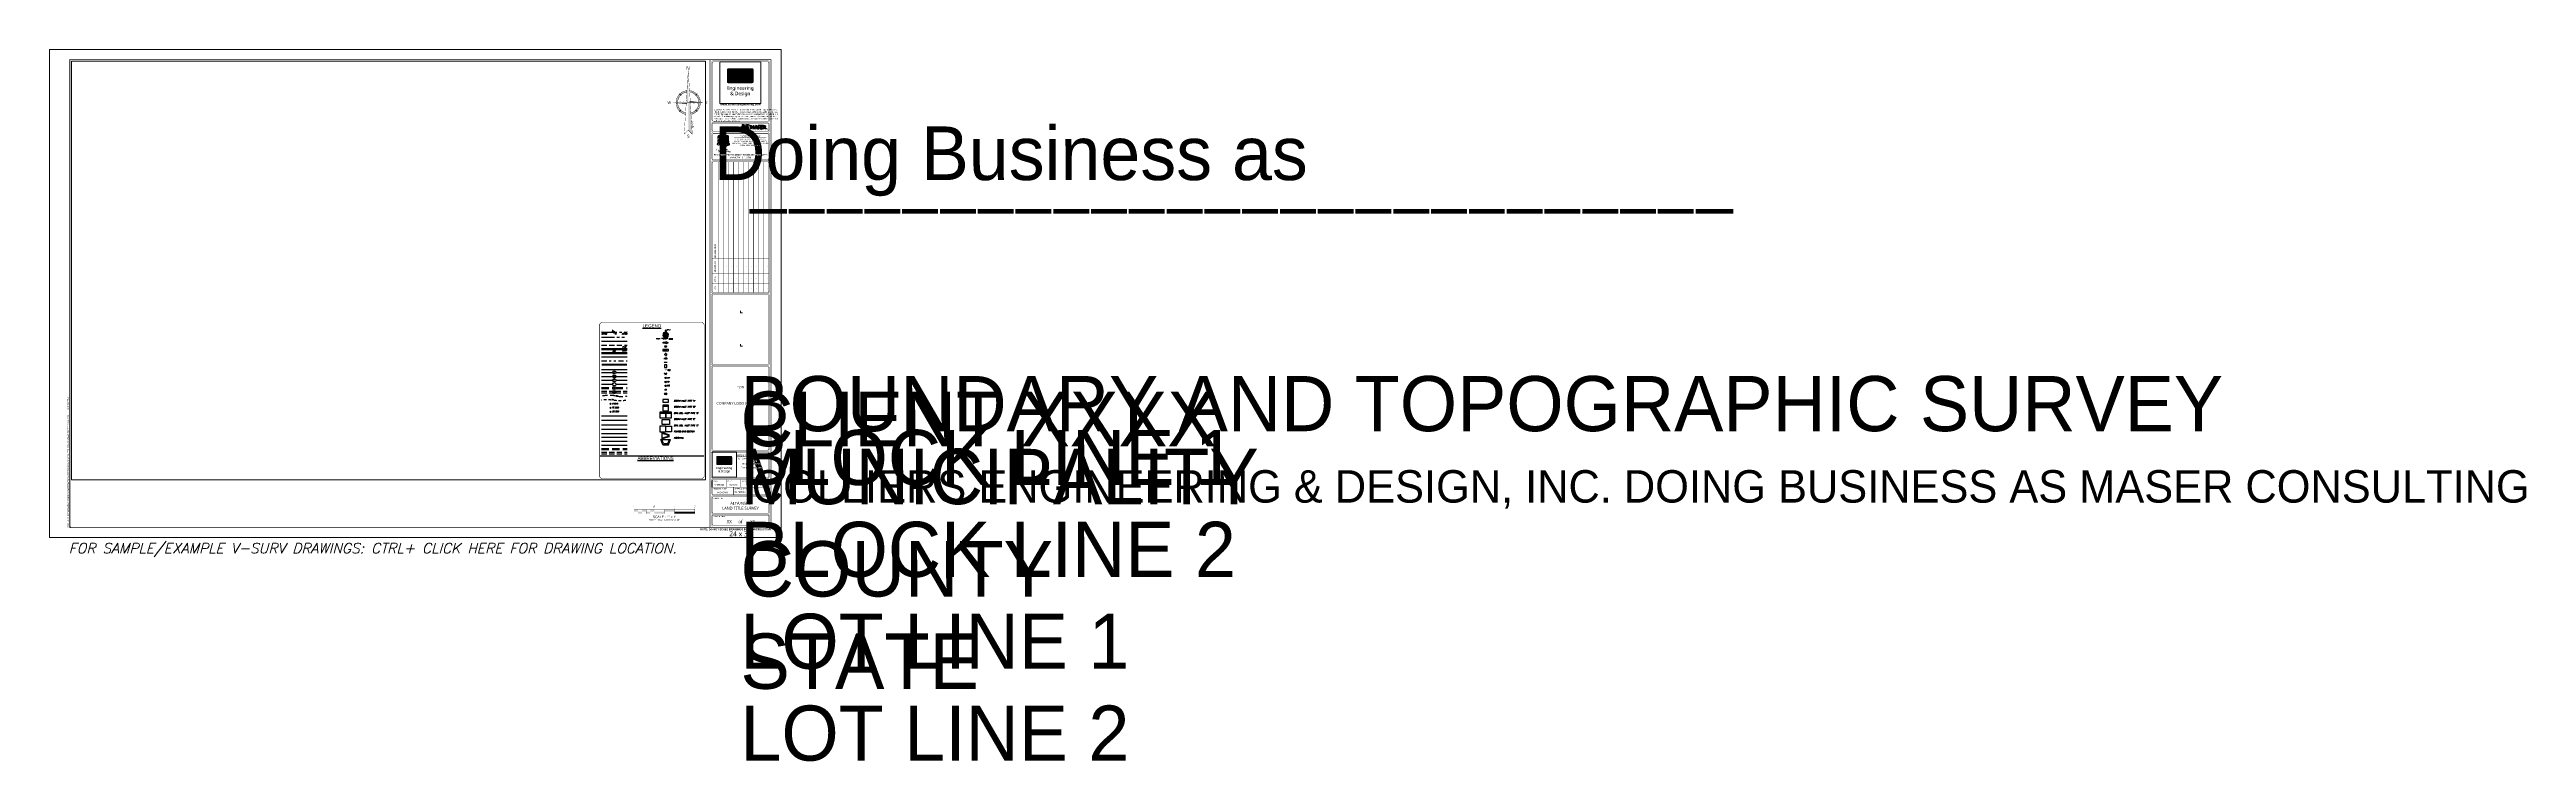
# Paper-space layout 'V-XX-SURVEY' of a CAD drawing. Extents: x 0 to 122, y -11 to 24.
import ezdxf
from ezdxf.enums import TextEntityAlignment as Align
from ezdxf.lldxf.tags import DXFTag

# ---------------------------------------------------------------- set-up
doc = ezdxf.new("R2018")
doc.units = 0
doc.header["$MEASUREMENT"] = 0
for name, pattern in [('CENTER2', [1.125, 0.75, -0.125, 0.125, -0.125]), ('DASHED', [0.75, 0.5, -0.25]), ('DASHED2', [0.375, 0.25, -0.125]), ('DIVIDE', [1.25, 0.5, -0.25, 0, -0.25, 0, -0.25]), ('DIVIDE2', [0.625, 0.25, -0.125, 0, -0.125, 0, -0.125]), ('HIDDEN', [0.375, 0.25, -0.125]), ('HIDDEN2', [0.1875, 0.125, -0.0625]), ('PHANTOM2', [1.25, 0.625, -0.125, 0.125, -0.125, 0.125, -0.125])]:
    doc.linetypes.add(name, pattern=pattern)
for name, color, linetype in [('G-ANNO-GENL-LGND', 7, 'Continuous'), ('G-ANNO-TTLE-811', 60, 'Continuous'), ('G-ANNO-TTLE-BSCL', 60, 'Continuous'), ('G-ANNO-TTLE-CLNT', 7, 'Continuous'), ('G-ANNO-TTLE-LINE', 7, 'Continuous'), ('G-ANNO-TTLE-LOG1', 5, 'Continuous'), ('G-ANNO-TTLE-LOG2', 254, 'Continuous'), ('G-ANNO-TTLE-LOG3', 255, 'Continuous'), ('G-ANNO-TTLE-NRTH', 60, 'Continuous'), ('G-ANNO-TTLE-OFFL', 60, 'Continuous'), ('G-ANNO-TTLE-PINF', 60, 'Continuous'), ('G-ANNO-TTLE-REV', 60, 'Continuous'), ('G-ANNO-TTLE-STNM', 60, 'Continuous'), ('G-ANNO-TTLE-TEXT', 6, 'Continuous'), ('V-BNDY-TSHP-GEOM', 241, 'DIVIDE'), ('V-CURB-BACK', 51, 'Continuous'), ('V-CURB-DEPR', 55, 'Continuous'), ('V-CURB-FACE', 55, 'Continuous'), ('V-DRIV-ASPH-GEOM', 41, 'DASHED2'), ('V-FENC-STEL-GEOM', 21, 'FENC_EXST'), ('V-MISC-GEOM', 51, 'Continuous'), ('V-PAVE-CONC-GEOM', 55, 'Continuous'), ('V-PAVE-STRP-GEOM', 51, 'Continuous'), ('V-PROP-BNDY-GEOM', 241, 'Continuous'), ('V-PROP-ROWY-GEOM', 241, 'PHANTOM2'), ('V-ROAD-ASSM-CTLN', 41, 'CENTER2'), ('V-SIGN-SITE', 21, 'Continuous'), ('V-TOPO-MAJR-GEOM', 71, 'DASHED2'), ('V-TOPO-MAJR-TEXT', 73, 'Continuous'), ('V-TOPO-MINR-GEOM', 75, 'HIDDEN2'), ('V-TOPO-MINR-TEXT', 73, 'Continuous'), ('V-TOPO-SPOT-TEXT', 93, 'Continuous'), ('V-TRLN-GEOM', 55, 'TREE_LINE'), ('V-UTIL-CATV-UNDR-GEOM', 35, 'CATV_EXST'), ('V-UTIL-COMM-EQPM-GEOM', 31, 'Continuous'), ('V-UTIL-COMM-UNDR-GEOM', 35, 'TELE_EXST'), ('V-UTIL-NGAS-INST-GEOM', 55, 'Continuous'), ('V-UTIL-NGAS-PIPE-GEOM', 51, 'NGAS_EXST'), ('V-UTIL-POWR-INST-GEOM', 11, 'Continuous'), ('V-UTIL-POWR-MHOL-GEOM', 15, 'Continuous'), ('V-UTIL-POWR-OVHD-GEOM', 15, 'OVHD_WIRE_EXST'), ('V-UTIL-POWR-POLE-GEOM', 11, 'Continuous'), ('V-UTIL-POWR-UNDR-GEOM', 15, 'ELEC_EXST'), ('V-UTIL-SSWR-PIPE-GEOM', 111, 'DASHED'), ('V-UTIL-SSWR-STRC-GEOM', 111, 'Continuous'), ('V-UTIL-STRM-PIPE-GEOM', 221, 'HIDDEN'), ('V-UTIL-STRM-STRC-GEOM', 221, 'Continuous'), ('V-UTIL-UKWN-EQPM-GEOM', 231, 'UTIL_UGRD_EXST'), ('V-UTIL-UKWN-EQPM-SYMB', 235, 'Continuous'), ('V-UTIL-WATR-INST-GEOM', 161, 'Continuous'), ('V-UTIL-WATR-PIPE-GEOM', 165, 'WATR_EXST'), ('V-UTIL-WATR-STRC-GEOM', 165, 'Continuous'), ('V-VEGE-GEOM', 51, 'Continuous'), ('V-WETL-BNDY-GEOM', 111, 'DIVIDE2'), ('V-WETL-FLAG-GEOM', 115, 'Continuous'), ('V-WETL-FLAG-TEXT', 113, 'Continuous')]:
    doc.layers.add(name, color=color, linetype=linetype)
doc.layers.add('G-ANNO-TTLE-HIDE', color=240, linetype='Continuous', lineweight=0, plot=False)
doc.layers.add('G-ANNO-TTLE-LOGC', color=7, linetype='Continuous', plot=False)
doc.layers.add('G-ANNO-VFRM-GEOM', color=251, linetype='Continuous', plot=False)
doc.styles.add('Existing', font='simplex.shx', dxfattribs={"oblique": 15})
doc.styles.add('L80', font='ariali.ttf', dxfattribs={"height": 0.08})
doc.styles.add('Proposed-C3D', font='GIL_____.TTF')
doc.styles.get("Standard").update_dxf_attribs({"font": 'arial.ttf'})
doc.styles.add('Tblock-CEDLogo', font='')
doc.styles.add('Tblock-MCLogo', font='swissck.ttf')
doc.styles.add('Tblock-Text', font='')
doc.styles.add('Tblock-Title', font='')
doc.styles.get('Tblock-CEDLogo').set_extended_font_data('Open Sans')
doc.styles.get('Tblock-Text').set_extended_font_data('Open Sans')
doc.styles.get('Tblock-Title').set_extended_font_data('Merriweather')
tags = doc.linetypes.add('CATV_EXST', pattern='A,0.6,-0.16,[73,Colliers_Ex-Txt.shx,S=1,R=0,X=0,Y=0],-0.15', length=0.91).pattern_tags.tags
tags[6] = DXFTag(74, 12)
tags = doc.linetypes.add('ELEC_EXST', pattern='A,0.6,-0.06,[9,Colliers_Ex-Txt.shx,S=1,R=0,X=0,Y=0],-0.06', length=0.72).pattern_tags.tags
tags[6] = DXFTag(74, 12)
tags = doc.linetypes.add('FENC_EXST', pattern='A,0.4,-0.04,[52,Colliers_Ex-Txt.shx,S=1,R=0,X=0,Y=0],-0.06', length=0.5).pattern_tags.tags
tags[6] = DXFTag(74, 12)
tags = doc.linetypes.add('FIBO_EXST', pattern='A,0.6,-0.08,[57,Colliers_Ex-Txt.shx,S=1,R=0,X=0,Y=0],-0.09', length=0.77).pattern_tags.tags
tags[6] = DXFTag(74, 12)
tags = doc.linetypes.add('NGAS_EXST', pattern='A,0.6,-0.06,[22,Colliers_Ex-Txt.shx,S=1,R=0,X=0,Y=0],-0.06', length=0.72).pattern_tags.tags
tags[6] = DXFTag(74, 12)
tags = doc.linetypes.add('OVHD_WIRE_EXST', pattern='A,0.6,-0.14,[49,Colliers_Ex-Txt.shx,S=1,R=0,X=0,Y=0],-0.13', length=0.87).pattern_tags.tags
tags[6] = DXFTag(74, 12)
tags = doc.linetypes.add('SSWR_LATR_EXST', pattern='A,0.6,-0.06,[24,Colliers_Ex-Txt.shx,S=1,R=0,X=0,Y=0],-0.06', length=0.72).pattern_tags.tags
tags[6] = DXFTag(74, 12)
tags = doc.linetypes.add('TELE_EXST', pattern='A,0.6,-0.06,[36,Colliers_Ex-Txt.shx,S=1,R=0,X=0,Y=0],-0.07', length=0.73).pattern_tags.tags
tags[6] = DXFTag(74, 12)
doc.linetypes.add('TREE_LINE', pattern='A,0,[6,Colliers.shx,S=0.1,R=0,X=0,Y=0],-0.2', length=0.2)
tags = doc.linetypes.add('UTIL_UGRD_EXST', pattern='A,0.6,-0.06,[48,Colliers_Ex-Txt.shx,S=1,R=0,X=0,Y=0],-0.06', length=0.72).pattern_tags.tags
tags[6] = DXFTag(74, 12)
tags = doc.linetypes.add('WATR_EXST', pattern='A,0.6,-0.08,[38,Colliers_Ex-Txt.shx,S=1,R=0,X=0,Y=0],-0.08', length=0.76).pattern_tags.tags
tags[6] = DXFTag(74, 12)

# ---------------------------------------------------------------- blocks, each defined once
blk = doc.blocks.new('*U242')
at = {"color": 1}
blk.add_wipeout([(-1.7, 0.04), (1.7, 0.04), (1.7, -0.66), (-1.7, -0.66)], dxfattribs=at).dxf.layer = 'G-ANNO-TTLE-BSCL'
at = {"layer": 'G-ANNO-TTLE-BSCL'}
h = blk.add_hatch(color=251, dxfattribs=at)
h.paths.add_polyline_path([(0.5, -0.2), (0, -0.2), (0, -0.3), (0.5, -0.3)])
h.paths.add_polyline_path([(0, -0.3), (-0.5, -0.3), (-0.5, -0.4), (0, -0.4)])
h.paths.add_polyline_path([(-0.5, -0.2), (-0.7, -0.2), (-0.7, -0.3), (-0.5, -0.3)])
h.paths.add_polyline_path([(-0.7, -0.3), (-0.9, -0.3), (-0.9, -0.4), (-0.7, -0.4)])
h.paths.add_polyline_path([(-0.9, -0.2), (-1.1, -0.2), (-1.1, -0.3), (-0.9, -0.3)])
h.paths.add_polyline_path([(-1.1, -0.3), (-1.3, -0.3), (-1.3, -0.4), (-1.1, -0.4)])
h.paths.add_polyline_path([(-1.3, -0.2), (-1.5, -0.2), (-1.5, -0.3), (-1.3, -0.3)])
blk.add_hatch(color=251, dxfattribs=at).paths.add_polyline_path([(1.5, -0.3), (0.5, -0.3), (0.5, -0.4), (1.5, -0.4)])
for points, const_width in [([(0.5, -0.15), (0.5, -0.4), (-1.5, -0.4), (-1.5, -0.15)], 0.012), ([(-1.5, -0.2), (0.5, -0.2)], 0.012), ([(-1.5, -0.3), (0.5, -0.3)], 0.006), ([(-1.3, -0.2), (-1.3, -0.4)], 0.006), ([(-1.1, -0.2), (-1.1, -0.4)], 0.006), ([(-0.9, -0.2), (-0.9, -0.4)], 0.006), ([(-0.7, -0.2), (-0.7, -0.4)], 0.006), ([(-0.5, -0.15), (-0.5, -0.4)], 0.012), ([(0, -0.4), (0, -0.2)], 0.006), ([(1.5, -0.15), (1.5, -0.4), (0.5, -0.4)], 0.012), ([(0.5, -0.2), (1.5, -0.2)], 0.012), ([(0.5, -0.3), (1.5, -0.3)], 0.006)]:
    blk.add_lwpolyline(points, dxfattribs=dict(at, const_width=const_width))
at = {"layer": 'G-ANNO-TTLE-BSCL', "style": 'Tblock-Text'}
for s, p in [('1', (-1.5, -0.11)), ('0', (-0.5, -0.11)), ('1', (0.5, -0.11)), ('2', (1.5, -0.11))]:
    blk.add_text(s, height=0.1, dxfattribs=at).set_placement(p, align=Align.CENTER)
at = {"layer": 'G-ANNO-TTLE-BSCL', "style": 'Tblock-Title'}
blk.add_text('SCALE : 1" = 1\'', height=0.12, dxfattribs=at).set_placement((0, -0.5), align=Align.TOP_CENTER)
at = {"layer": 'G-ANNO-TTLE-BSCL', "style": 'Tblock-Text'}
blk.add_attdef('UNIT-MESR', text='', height=0.07, dxfattribs=at).set_placement((0, -0.75), align=Align.CENTER)
blk = doc.blocks.new('*U226')
at = {"layer": 'G-ANNO-TTLE-STNM', "style": 'Tblock-Text'}
for s, p in [('LAND TITLE SURVEY', (-2, 1.44)), ('ALTA/NSPS', (-2, 1.68))]:
    blk.add_text(s, height=0.145, dxfattribs=at).set_placement(p, align=Align.MIDDLE_CENTER)
for tag in ['FB', 'PG']:
    blk.add_attdef(tag, (-1.26, 2), '', height=0.00006, dxfattribs=at)
at = {"layer": 'G-ANNO-TTLE-TEXT', "style": 'Tblock-Text'}
for s in ['FIELD BOOK:', 'PAGE:']:
    blk.add_text(s, height=0.00006, dxfattribs=at).set_placement((-1.26, 2))
blk.add_wipeout([(-2.9, 0.63), (-2.9, 0.93), (-2.3, 0.93), (-2.3, 0.63)]).dxf.layer = 'G-ANNO-TTLE-HIDE'
at = {"layer": 'G-ANNO-TTLE-STNM', "style": 'Tblock-Text'}
blk.add_attdef('SHEET_NUMBER', text='', height=0.16, dxfattribs=at).set_placement((-2.55, 0.78), align=Align.MIDDLE_CENTER)
blk = doc.blocks.new('*U228')
at = {"color": 1}
blk.add_wipeout([(-0.29, -1.58), (-0.23, -0.58), (-0.24, -0.58), (-0.28, -0.56), (-0.31, -0.54), (-0.34, -0.52), (-0.38, -0.5), (-0.41, -0.47), (-0.41, -0.47), (-0.53, -0.53), (-0.47, -0.41), (-0.49, -0.39), (-0.51, -0.36), (-0.53, -0.33), (-0.55, -0.29), (-0.57, -0.26), (-0.59, -0.22), (-0.6, -0.18), (-0.61, -0.14), (-0.62, -0.11), (-0.62, -0.07), (-0.62, -0.04), (-0.76, -0.03), (-0.76, -0.03), (-0.76, -0.03), (-0.77, -0.03), (-0.77, -0.03), (-0.77, -0.03), (-0.77, -0.03), (-0.77, -0.03), (-0.78, -0.02), (-0.78, -0.02), (-0.78, -0.02), (-0.78, -0.02), (-0.78, -0.02), (-0.78, -0.02), (-0.78, -0.02), (-0.78, -0.02), (-0.78, -0.01), (-0.79, -0.01), (-0.79, -0.01), (-0.79, -0.01), (-0.79, -0.01), (-0.79, 0), (-0.79, 0), (-0.79, 0), (-0.79, 0), (-0.79, 0), (-0.79, 0), (-0.79, 0.01), (-0.79, 0.01), (-0.79, 0.01), (-0.79, 0.01), (-0.79, 0.01), (-0.78, 0.02), (-0.78, 0.02), (-0.78, 0.02), (-0.78, 0.02), (-0.78, 0.02), (-0.78, 0.02), (-0.78, 0.02), (-0.78, 0.02), (-0.77, 0.03), (-0.77, 0.03), (-0.77, 0.03), (-0.77, 0.03), (-0.77, 0.03), (-0.76, 0.03), (-0.76, 0.03), (-0.76, 0.03), (-0.62, 0.04), (-0.62, 0.05), (-0.62, 0.09), (-0.61, 0.13), (-0.6, 0.17), (-0.59, 0.2), (-0.58, 0.24), (-0.56, 0.28), (-0.54, 0.31), (-0.52, 0.34), (-0.5, 0.38), (-0.47, 0.41), (-0.47, 0.41), (-0.53, 0.53), (-0.41, 0.47), (-0.39, 0.49), (-0.36, 0.51), (-0.33, 0.53), (-0.29, 0.55), (-0.26, 0.57), (-0.22, 0.59), (-0.18, 0.6), (-0.14, 0.61), (-0.11, 0.62), (-0.09, 0.62), (-0.03, 1.55), (-0.03, 1.55), (-0.03, 1.55), (-0.03, 1.55), (-0.03, 1.56), (-0.03, 1.56), (-0.03, 1.56), (-0.03, 1.56), (-0.03, 1.56), (-0.02, 1.57), (-0.02, 1.57), (-0.02, 1.57), (-0.02, 1.57), (-0.02, 1.57), (-0.02, 1.57), (-0.02, 1.57), (-0.01, 1.57), (-0.01, 1.57), (-0.01, 1.58), (-0.01, 1.58), (-0.01, 1.58), (-0.01, 1.58), (0, 1.58), (0, 1.58), (0, 1.58), (0, 1.58), (0, 1.58), (0.01, 1.58), (0.01, 1.58), (0.01, 1.58), (0.01, 1.58), (0.01, 1.57), (0.01, 1.57), (0.02, 1.57), (0.02, 1.57), (0.02, 1.57), (0.02, 1.57), (0.02, 1.57), (0.02, 1.57), (0.02, 1.57), (0.03, 1.56), (0.03, 1.56), (0.03, 1.56), (0.03, 1.56), (0.03, 1.56), (0.03, 1.55), (0.03, 1.55), (0.03, 1.55), (0.03, 1.55), (0.09, 0.62), (0.13, 0.61), (0.17, 0.6), (0.2, 0.59), (0.24, 0.58), (0.28, 0.56), (0.31, 0.54), (0.34, 0.52), (0.38, 0.5), (0.41, 0.47), (0.41, 0.47), (0.53, 0.53), (0.47, 0.41), (0.49, 0.39), (0.51, 0.36), (0.53, 0.33), (0.55, 0.29), (0.57, 0.26), (0.59, 0.22), (0.6, 0.18), (0.61, 0.14), (0.62, 0.11), (0.62, 0.07), (0.62, 0.04), (0.76, 0.03), (0.76, 0.03), (0.76, 0.03), (0.77, 0.03), (0.77, 0.03), (0.77, 0.03), (0.77, 0.03), (0.77, 0.03), (0.78, 0.02), (0.78, 0.02), (0.78, 0.02), (0.78, 0.02), (0.78, 0.02), (0.78, 0.02), (0.78, 0.02), (0.78, 0.02), (0.79, 0.01), (0.79, 0.01), (0.79, 0.01), (0.79, 0.01), (0.79, 0.01), (0.79, 0), (0.79, 0), (0.79, 0), (0.79, 0), (0.79, 0), (0.79, 0), (0.79, -0.01), (0.79, -0.01), (0.79, -0.01), (0.79, -0.01), (0.78, -0.01), (0.78, -0.02), (0.78, -0.02), (0.78, -0.02), (0.78, -0.02), (0.78, -0.02), (0.78, -0.02), (0.78, -0.02), (0.78, -0.02), (0.77, -0.03), (0.77, -0.03), (0.77, -0.03), (0.77, -0.03), (0.77, -0.03), (0.76, -0.03), (0.76, -0.03), (0.76, -0.03), (0.62, -0.04), (0.62, -0.05), (0.62, -0.09), (0.61, -0.13), (0.6, -0.17), (0.59, -0.2), (0.58, -0.24), (0.56, -0.28), (0.54, -0.31), (0.52, -0.34), (0.5, -0.38), (0.47, -0.41), (0.47, -0.41), (0.53, -0.53), (0.41, -0.47), (0.39, -0.49), (0.36, -0.51), (0.33, -0.53), (0.29, -0.55), (0.26, -0.57), (0.23, -0.58), (0.29, -1.58), (0.29, -1.59), (0.29, -1.59), (0.29, -1.59), (0.29, -1.59), (0.29, -1.6), (0.29, -1.6), (0.29, -1.6), (0.29, -1.6), (0.29, -1.61), (0.29, -1.61), (0.28, -1.61), (0.28, -1.61), (0.28, -1.61), (0.28, -1.62), (0.28, -1.62), (0.28, -1.62), (0.27, -1.62), (0.27, -1.62), (0.27, -1.62), (0.27, -1.62), (0.27, -1.62), (0.26, -1.62), (0.26, -1.63), (0.26, -1.63), (0.26, -1.63), (0.25, -1.63), (0.25, -1.63), (0.25, -1.63), (0.25, -1.63), (0.24, -1.62), (0.24, -1.62), (0.24, -1.62), (0.24, -1.62), (0.23, -1.62), (0.23, -1.62), (0.23, -1.62), (0.23, -1.62), (0.23, -1.62), (0.22, -1.61), (0, -1.39), (-0.22, -1.61), (-0.23, -1.62), (-0.23, -1.62), (-0.23, -1.62), (-0.23, -1.62), (-0.23, -1.62), (-0.24, -1.62), (-0.24, -1.62), (-0.24, -1.62), (-0.24, -1.62), (-0.25, -1.63), (-0.25, -1.63), (-0.25, -1.63), (-0.25, -1.63), (-0.26, -1.63), (-0.26, -1.63), (-0.26, -1.63), (-0.26, -1.62), (-0.27, -1.62), (-0.27, -1.62), (-0.27, -1.62), (-0.27, -1.62), (-0.27, -1.62), (-0.28, -1.62), (-0.28, -1.62), (-0.28, -1.62), (-0.28, -1.61), (-0.28, -1.61), (-0.28, -1.61), (-0.29, -1.61), (-0.29, -1.61), (-0.29, -1.6), (-0.29, -1.6), (-0.29, -1.6), (-0.29, -1.6), (-0.29, -1.59), (-0.29, -1.59), (-0.29, -1.59), (-0.29, -1.59)], dxfattribs=at).dxf.layer = 'G-ANNO-TTLE-NRTH'
at = {"layer": 'G-ANNO-TTLE-NRTH'}
h = blk.add_hatch(color=251, dxfattribs=at)
h.dxf.hatch_style = 1
h.paths.add_polyline_path([(0.1, -0.06), (0, 0), (0, -1.35), (0.2, -1.55)])
h.paths.add_polyline_path([(-0.1, 0.07), (0, 0), (0, 1.55)])
h = blk.add_hatch(color=253, dxfattribs=at)
h.dxf.hatch_style = 1
h.paths.add_polyline_path([(0.46, 0.46), (0.38, 0.41), (0.33, 0.33)])
h.paths.add_polyline_path([(0.46, 0.46), (0.33, 0.33), (0.41, 0.38)], flags=17)
h = blk.add_hatch(color=253, dxfattribs=at)
h.dxf.hatch_style = 1
h.paths.add_polyline_path([(0.46, -0.46), (0.38, -0.41), (0.33, -0.33)])
h.paths.add_polyline_path([(0.46, -0.46), (0.33, -0.33), (0.41, -0.38)], flags=17)
for points, const_width in [([(-0.1, 0.07), (0, 1.55), (0.1, 0.07)], 0.012), ([(0, 1.55), (0, 0)], 0.006), ([(0, 0), (0, -1.35)], 0.006), ([(0.33, 0.33), (0.46, 0.46)], 0.003), ([(0.33, -0.33), (0.46, -0.46)], 0.003)]:
    blk.add_lwpolyline(points, dxfattribs=dict(at, const_width=const_width))
at = {"layer": 'G-ANNO-TTLE-NRTH', "const_width": 0.02}
for points in [[(0.41, 0.43, 0.165621), (0.06, 0.59)], [(0.36, 0.38, 0.158437), (0.07, 0.52)], [(0.52, 0.02, 0.179808), (0.38, 0.36)], [(0.6, 0.02, 0.185407), (0.43, 0.41)], [(0.13, -0.5, 0.125519), (0.36, -0.38)], [(0.14, -0.58, 0.132636), (0.41, -0.43)], [(0.38, -0.36, 0.179808), (0.52, -0.02)], [(0.43, -0.41, 0.185407), (0.6, -0.02)]]:
    blk.add_lwpolyline(points, format="xyb", dxfattribs=at)
at = {"layer": 'G-ANNO-TTLE-NRTH', "color": 253, "const_width": 0.01}
for points in [[(0.38, 0.41, 0.157128), (0.06, 0.55, 0.147583)], [(0.56, 0.02, 0.177617), (0.41, 0.38)], [(0.13, -0.54, 0.124222), (0.38, -0.41, 0.106684)], [(0.41, -0.38, 0.177617), (0.56, -0.02, 0.175505)]]:
    blk.add_lwpolyline(points, format="xyb", dxfattribs=at)
at = {"layer": 'G-ANNO-TTLE-NRTH', "const_width": 0.004}
for points in [[(0.33, 0.33), (0.38, 0.41), (0.46, 0.46), (0.41, 0.38)], [(0.33, -0.33), (0.38, -0.41), (0.46, -0.46), (0.41, -0.38)]]:
    blk.add_lwpolyline(points, close=True, dxfattribs=at)
at = {"layer": 'G-ANNO-TTLE-NRTH', "color": 5, "style": 'Tblock-Title'}
blk.add_text('N', height=0.17, dxfattribs=at).set_placement((-0.01, 1.7), align=Align.MIDDLE_CENTER)
at = {"layer": 'G-ANNO-TTLE-NRTH', "color": 251, "style": 'Tblock-Title'}
for s, p in [('E', (0.88, 0)), ('S', (0, -1.65))]:
    blk.add_text(s, height=0.14, dxfattribs=at).set_placement(p, align=Align.MIDDLE_CENTER)
at = {"layer": 'G-ANNO-TTLE-NRTH', "style": 'Tblock-Text'}
blk.add_attdef('REFERENCE-NOTE-01', text='', height=0.07, rotation=273.6973, dxfattribs=at).set_placement((0.22, -1.09), align=Align.MIDDLE_CENTER)
at = {"color": 1}
blk.add_wipeout([(-0.85, 0.1), (-0.85, 0.1), (-0.84, 0.1), (-0.84, 0.1), (-0.83, 0.1), (-0.83, 0.1), (-0.83, 0.09), (-0.82, 0.09), (-0.82, 0.09), (-0.82, 0.09), (-0.82, 0.09), (-0.81, 0.08), (-0.81, 0.08), (-0.81, 0.08), (-0.81, 0.07), (-0.81, 0.07), (-0.81, 0.06), (-0.81, 0.06), (-0.81, 0.06), (-0.81, 0.05), (-0.81, 0.05), (-0.82, 0.05), (-0.82, 0.04), (-0.82, 0.04), (-0.83, 0.04), (-0.83, 0.03), (-0.84, 0.01), (-0.84, 0), (-0.85, -0.01), (-0.86, -0.04), (-0.87, -0.06), (-0.87, -0.07), (-0.87, -0.08), (-0.88, -0.08), (-0.88, -0.08), (-0.88, -0.09), (-0.88, -0.09), (-0.89, -0.09), (-0.89, -0.1), (-0.89, -0.1), (-0.89, -0.1), (-0.9, -0.1), (-0.9, -0.1), (-0.91, -0.1), (-0.91, -0.1), (-0.91, -0.1), (-0.92, -0.1), (-0.92, -0.1), (-0.92, -0.1), (-0.93, -0.09), (-0.93, -0.09), (-0.93, -0.09), (-0.93, -0.08), (-0.93, -0.08), (-0.94, -0.08), (-0.94, -0.09), (-0.94, -0.09), (-0.94, -0.09), (-0.94, -0.1), (-0.95, -0.1), (-0.95, -0.1), (-0.96, -0.1), (-0.96, -0.1), (-0.96, -0.1), (-0.97, -0.1), (-0.97, -0.1), (-0.97, -0.1), (-0.98, -0.1), (-0.98, -0.1), (-0.98, -0.09), (-0.99, -0.09), (-0.99, -0.09), (-0.99, -0.08), (-0.99, -0.08), (-0.99, -0.08), (-1.03, 0.02), (-1.04, 0.03), (-1.04, 0.04), (-1.05, 0.04), (-1.05, 0.04), (-1.05, 0.04), (-1.06, 0.04), (-1.06, 0.05), (-1.06, 0.05), (-1.06, 0.05), (-1.06, 0.06), (-1.06, 0.06), (-1.06, 0.06), (-1.06, 0.07), (-1.06, 0.07), (-1.06, 0.08), (-1.06, 0.08), (-1.06, 0.08), (-1.06, 0.09), (-1.06, 0.09), (-1.05, 0.09), (-1.05, 0.09), (-1.05, 0.1), (-1.04, 0.1), (-1.04, 0.1), (-1.03, 0.1), (-1.03, 0.1), (-1.03, 0.1), (-1.03, 0.1), (-1.02, 0.1), (-1.01, 0.1), (-1, 0.1), (-1, 0.1), (-0.99, 0.1), (-0.98, 0.1), (-0.97, 0.1), (-0.95, 0.1), (-0.95, 0.1), (-0.94, 0.1), (-0.93, 0.1), (-0.92, 0.1), (-0.92, 0.1), (-0.91, 0.1), (-0.9, 0.1), (-0.9, 0.1), (-0.88, 0.1), (-0.87, 0.1), (-0.87, 0.1), (-0.86, 0.1)], dxfattribs=at).dxf.layer = 'G-ANNO-TTLE-NRTH'
at = {"layer": 'G-ANNO-TTLE-NRTH'}
h = blk.add_hatch(color=251, dxfattribs=at)
h.dxf.hatch_style = 1
h.paths.add_polyline_path([(0.1, 0.07), (0, 0), (0.76, 0)])
h.paths.add_polyline_path([(-0.1, -0.06), (0, 0), (-0.76, 0)])
h = blk.add_hatch(color=253, dxfattribs=at)
h.dxf.hatch_style = 1
h.paths.add_polyline_path([(-0.33, 0.33), (-0.38, 0.41), (-0.46, 0.46)])
h.paths.add_polyline_path([(-0.41, 0.38), (-0.33, 0.33), (-0.46, 0.46)], flags=17)
h = blk.add_hatch(color=253, dxfattribs=at)
h.dxf.hatch_style = 1
h.paths.add_polyline_path([(-0.46, -0.46), (-0.38, -0.41), (-0.33, -0.33)])
h.paths.add_polyline_path([(-0.46, -0.46), (-0.33, -0.33), (-0.41, -0.38)], flags=17)
for points, const_width in [([(0, 0), (-0.1, 0.07), (-0.76, 0), (-0.1, -0.06), (0, 0), (0.1, -0.06), (0.76, 0), (0.1, 0.07)], 0.005), ([(-0.33, 0.33), (-0.38, 0.41), (-0.46, 0.46), (-0.41, 0.38)], 0.004), ([(-0.33, -0.33), (-0.38, -0.41), (-0.46, -0.46), (-0.41, -0.38)], 0.004)]:
    blk.add_lwpolyline(points, close=True, dxfattribs=dict(at, const_width=const_width))
for points, const_width in [([(0.76, 0), (-0.76, 0)], 0.004), ([(-0.33, 0.33), (-0.46, 0.46)], 0.003), ([(-0.33, -0.33), (-0.46, -0.46)], 0.003), ([(0.1, -0.06), (0.2, -1.55), (0, -1.35), (-0.2, -1.55), (-0.1, -0.06)], 0.012)]:
    blk.add_lwpolyline(points, dxfattribs=dict(at, const_width=const_width))
at = {"layer": 'G-ANNO-TTLE-NRTH', "const_width": 0.02}
for points in [[(-0.43, 0.41, 0.185407), (-0.6, 0.02)], [(-0.38, 0.36, 0.179808), (-0.52, 0.02)], [(-0.06, 0.59, 0.165621), (-0.41, 0.43)], [(-0.07, 0.52, 0.158437), (-0.36, 0.38)], [(-0.6, -0.02, 0.185407), (-0.43, -0.41)], [(-0.52, -0.02, 0.179808), (-0.38, -0.36)], [(-0.41, -0.43, 0.132636), (-0.14, -0.58)], [(-0.36, -0.38, 0.125519), (-0.13, -0.5)]]:
    blk.add_lwpolyline(points, format="xyb", dxfattribs=at)
at = {"layer": 'G-ANNO-TTLE-NRTH', "color": 253, "const_width": 0.01}
for points in [[(-0.56, 0.02, -0.177617), (-0.41, 0.38, -0.175505)], [(-0.38, 0.41, -0.157128), (-0.06, 0.55)], [(-0.41, -0.38, -0.177617), (-0.56, -0.02, -0.163889)], [(-0.13, -0.54, -0.124222), (-0.38, -0.41, -0.106684)]]:
    blk.add_lwpolyline(points, format="xyb", dxfattribs=at)
at = {"layer": 'G-ANNO-TTLE-NRTH', "color": 251, "style": 'Tblock-Title'}
blk.add_text('W', height=0.14, dxfattribs=at).set_placement((-0.93, 0), align=Align.MIDDLE_CENTER)
at = {"layer": 'G-ANNO-TTLE-NRTH', "style": 'Tblock-Text'}
blk.add_attdef('REFERENCE-NOTE-02', text='', height=0.07, rotation=266.3027, dxfattribs=at).set_placement((-0.22, -1.09), align=Align.MIDDLE_CENTER)
blk = doc.blocks.new('V-LAND-TREE-DECD')
for p, q in [((-2.3, 0.3), (-2.4, 0.3)), ((-2.1, 0.1), (-2.4, 0)), ((-2.3, 0.7), (-2.3, 0.7)), ((-2, 0.6), (-2.3, 0.7)), ((-2.1, 0.3), (-2.3, 0.3)), ((-2, 0.9), (-2.2, 1.1)), ((-1.9, 1.3), (-2.1, 1.2)), ((-1.8, 0.1), (-2.1, 0.3)), ((-1.8, 0.1), (-2.1, -0.2)), ((-1.6, 0.1), (-2.1, 0.1)), ((-1.7, 0.9), (-2, 0.9)), ((-1.7, 0.5), (-2, 0.6)), ((-1.6, 1.4), (-1.9, 1.3)), ((-1.4, 1.5), (-1.7, 1.7)), ((-1.4, 0.9), (-1.7, 0.9)), ((-1.4, 0.4), (-1.7, 0.5)), ((-1.2, 1.3), (-1.6, 1.4)), ((-1.1, 0.1), (-1.6, 0.1)), ((-1.4, 1.9), (-1.5, 2)), ((-1.3, 1.7), (-1.4, 1.9)), ((-1, 1.2), (-1.4, 1.5)), ((-1, 0.9), (-1.4, 0.9)), ((-1.2, 0.3), (-1.4, 0.4)), ((-1.2, 1.4), (-1.3, 1.7)), ((-0.9, 0.2), (-1.2, 0.3)), ((-1.1, 2.1), (-1.1, 2.2)), ((-1, 1.8), (-1.1, 2.1)), ((-0.5, 0), (-1.1, 0.1)), ((-0.7, 0), (-1.1, 0)), ((-0.9, 1.5), (-1, 1.8)), ((-0.7, 0.8), (-1, 1.2)), ((-0.8, 0.7), (-1, 0.9)), ((-0.7, 1.3), (-0.9, 1.5)), ((-0.6, 0), (-0.9, 0.2)), ((-0.8, 2.1), (-0.8, 2.3)), ((-0.6, 1.8), (-0.8, 2.1)), ((-0.5, 0.5), (-0.8, 0.7)), ((-0.6, 1.1), (-0.7, 1.3)), ((-0.4, 0.4), (-0.7, 0.8)), ((-0.4, 2.2), (-0.6, 2.3)), ((-0.3, 1.6), (-0.6, 1.8)), ((-0.5, 0.8), (-0.6, 1.1)), ((-0.4, 0.5), (-0.5, 0.8)), ((-0.5, 0), (-0.4, 0)), ((-0.2, 2.1), (-0.4, 2.2)), ((-0.4, 0.4), (-0.3, 0.3)), ((-0.4, 0), (-0.2, 0)), ((-0.1, 1.3), (-0.3, 1.6)), ((-0.3, 0.3), (-0.1, 0.1)), ((0.1, 1.8), (-0.2, 2.1)), ((-0.2, 0), (0, 0)), ((0, 1.1), (-0.1, 1.3)), ((-0.1, 0.1), (0, 0)), ((-0.1, -0.1), (0, 0)), ((0.1, 2.1), (0, 2.4)), ((0, 0.7), (0, 1.1)), ((0, 0.5), (0.1, 1.1)), ((0, 0.6), (0.2, 0.9)), ((0, 0.5), (0, 0.4)), ((0, 0.4), (0, 0.2)), ((0, 0.2), (0, 0)), ((0.1, 0.1), (0, 0)), ((0.2, 0), (0, 0)), ((0.1, -0.1), (0, 0)), ((0, -0.2), (0, 0)), ((0.1, 1.8), (0.3, 2.1)), ((0.1, 1.6), (0.1, 2.1)), ((0.1, 1.1), (0.1, 1.6)), ((0.3, 0.3), (0.1, 0.1)), ((0.2, 0.9), (0.3, 1.2)), ((0.4, 0), (0.2, 0)), ((0.3, 2.3), (0.3, 2.4)), ((0.3, 2.1), (0.3, 2.3)), ((0.3, 1.2), (0.4, 1.4)), ((0.4, 0.4), (0.3, 0.3)), ((0.4, 1.4), (0.5, 1.7)), ((0.4, 0.4), (0.8, 0.7)), ((0.5, 0), (0.4, 0)), ((0.5, 1.7), (0.6, 2)), ((0.5, 0.5), (0.7, 0.8)), ((0.5, 0.4), (0.8, 0.5)), ((0.5, 0), (1.1, -0.1)), ((0.6, 2), (0.7, 2.3)), ((0.7, 2.3), (0.7, 2.3)), ((0.7, 0.8), (0.9, 1)), ((0.7, 0), (1.1, 0)), ((0.8, 0.7), (1.2, 1)), ((0.8, 0.5), (1.1, 0.6)), ((0.9, 2), (1.1, 2.2)), ((0.9, 1.7), (0.9, 2)), ((0.9, 1.4), (0.9, 1.7)), ((0.9, 1), (0.9, 1.4)), ((1.1, 0.6), (1.3, 0.7)), ((1.1, 0), (1.3, 0.1)), ((1.3, 1.9), (1.2, 2.1)), ((1.2, 1), (1.5, 1.4)), ((1.4, 1.6), (1.3, 1.9)), ((1.3, 1.2), (1.4, 1.6)), ((1.3, 0.7), (1.5, 0.9)), ((1.3, 0.1), (1.6, 0.3)), ((1.4, 1.2), (1.7, 1.3)), ((1.5, 1.4), (1.7, 1.7)), ((1.5, 0.9), (1.8, 1)), ((1.6, 0.3), (1.8, 0.6)), ((1.7, 1.3), (1.9, 1.4)), ((1.8, 1), (2.1, 1.1)), ((1.8, 0.6), (2.1, 0.8)), ((1.8, -0.1), (2.1, 0.2)), ((1.9, 1.4), (2, 1.5)), ((2.1, 1.1), (2.2, 1.1)), ((2.1, 0.8), (2.3, 0.8)), ((2.1, 0.2), (2.2, 0.4)), ((2.1, -0.1), (2.4, 0)), ((2.2, 0.4), (2.3, 0.6)), ((-2.2, -0.4), (-2.3, -0.6)), ((-2.1, -0.8), (-2.3, -0.8)), ((-2.1, -0.2), (-2.2, -0.4)), ((-2.1, -1.1), (-2.2, -1.1)), ((-1.8, -0.6), (-2.1, -0.8)), ((-1.8, -1), (-2.1, -1.1)), ((-1.9, -1.4), (-2, -1.5)), ((-1.7, -1.3), (-1.9, -1.4)), ((-1.6, -0.3), (-1.8, -0.6)), ((-1.5, -0.9), (-1.8, -1)), ((-1.4, -1.2), (-1.7, -1.3)), ((-1.5, -1.4), (-1.7, -1.7)), ((-1.3, -0.1), (-1.6, -0.3)), ((-1.3, -0.7), (-1.5, -0.9)), ((-1.2, -1), (-1.5, -1.4)), ((-1.3, -1.2), (-1.4, -1.6)), ((-1.4, -1.6), (-1.3, -1.9)), ((-1.1, 0), (-1.3, -0.1)), ((-1.1, -0.6), (-1.3, -0.7)), ((-1.3, -1.9), (-1.2, -2.1)), ((-0.8, -0.7), (-1.2, -1)), ((-0.8, -0.5), (-1.1, -0.6)), ((-0.9, -2), (-1.1, -2.2)), ((-0.7, -0.8), (-0.9, -1)), ((-0.9, -1), (-0.9, -1.4)), ((-0.9, -1.4), (-0.9, -1.7)), ((-0.9, -1.7), (-0.9, -2)), ((-0.5, -0.4), (-0.8, -0.5)), ((-0.4, -0.4), (-0.8, -0.7)), ((-0.5, -0.5), (-0.7, -0.8)), ((-0.6, -2), (-0.7, -2.3)), ((-0.7, -2.3), (-0.7, -2.3)), ((-0.5, -1.7), (-0.6, -2)), ((-0.4, -1.4), (-0.5, -1.7)), ((-0.4, -0.4), (-0.3, -0.3)), ((-0.3, -1.2), (-0.4, -1.4)), ((-0.3, -0.3), (-0.1, -0.1)), ((-0.2, -0.9), (-0.3, -1.2)), ((-0.1, -1.8), (-0.3, -2.1)), ((-0.3, -2.1), (-0.3, -2.3)), ((-0.3, -2.3), (-0.3, -2.4)), ((0, -0.6), (-0.2, -0.9)), ((0, -0.5), (-0.1, -1.1)), ((-0.1, -1.1), (-0.1, -1.6)), ((-0.1, -1.6), (-0.1, -2.1)), ((-0.1, -1.8), (0.2, -2.1)), ((-0.1, -2.1), (0, -2.4)), ((0, -0.4), (0, -0.2)), ((0, -0.5), (0, -0.4)), ((0, -0.7), (0, -1.1)), ((0, -1.1), (0.1, -1.3)), ((0.3, -0.3), (0.1, -0.1)), ((0.1, -1.3), (0.3, -1.6)), ((0.2, -2.1), (0.4, -2.2)), ((0.4, -0.4), (0.3, -0.3)), ((0.3, -1.6), (0.6, -1.8)), ((0.4, -0.4), (0.7, -0.8)), ((0.4, -0.5), (0.5, -0.8)), ((0.4, -2.2), (0.6, -2.3)), ((0.5, -0.5), (0.8, -0.7)), ((0.5, -0.8), (0.6, -1.1)), ((0.6, 0), (0.9, -0.2)), ((0.6, -1.1), (0.7, -1.3)), ((0.6, -1.8), (0.8, -2.1)), ((0.7, -0.8), (1, -1.2)), ((0.7, -1.3), (0.9, -1.5)), ((0.8, -0.7), (1, -0.9)), ((0.8, -2.1), (0.8, -2.3)), ((0.9, -0.2), (1.2, -0.3)), ((0.9, -1.5), (1, -1.8)), ((1, -0.9), (1.4, -0.9)), ((1, -1.2), (1.4, -1.5)), ((1, -1.8), (1.1, -2.1)), ((1.1, -0.1), (1.6, -0.1)), ((1.1, -2.1), (1.1, -2.2)), ((1.2, -0.3), (1.4, -0.4)), ((1.2, -1.3), (1.6, -1.4)), ((1.2, -1.4), (1.3, -1.7)), ((1.3, -1.7), (1.4, -1.9)), ((1.4, -0.4), (1.7, -0.5)), ((1.4, -0.9), (1.7, -0.9)), ((1.4, -1.5), (1.7, -1.7)), ((1.4, -1.9), (1.5, -2)), ((1.6, -0.1), (2.1, -0.1)), ((1.6, -1.4), (1.9, -1.3)), ((1.7, -0.5), (2, -0.6)), ((1.7, -0.9), (2, -0.9)), ((1.8, -0.1), (2.1, -0.3)), ((1.9, -1.3), (2.1, -1.2)), ((2, -0.6), (2.3, -0.7)), ((2, -0.9), (2.2, -1.1)), ((2.1, -0.3), (2.3, -0.3)), ((2.3, -0.3), (2.4, -0.3)), ((2.3, -0.7), (2.3, -0.7))]:
    blk.add_line(p, q)
blk = doc.blocks.new('V-ROAD-TRAF-SIGN')
for p, q in [((-0.2, 0.1), (-1.2, 0.3)), ((1.2, 0.3), (0.2, 0.1)), ((-0.2, -0.1), (-1.2, -0.3)), ((0.2, -0.1), (1.2, -0.3))]:
    blk.add_line(p, q)
blk.add_lwpolyline([(-1.2, -0.3), (1.2, -0.3), (1.2, 0.3), (-1.2, 0.3)], close=True)
blk.add_circle((0, 0), 0.25)
blk = doc.blocks.new('lumin')
for p, q in [((-0.032, 0.019), (-0.052, 0.03)), ((0, 0.038), (0, 0.06)), ((0.032, 0.019), (0.052, 0.03)), ((-0.032, -0.019), (-0.052, -0.03)), ((0, -0.038), (0, -0.06)), ((0.032, -0.019), (0.052, -0.03))]:
    blk.add_line(p, q)
blk.add_circle((0, 0), 0.0375)
blk = doc.blocks.new('V-POWR-UTIL-POLE')
for p, q in [((-1.9, 0), (-0.9, 0)), ((0.9, 0), (1.9, 0))]:
    blk.add_line(p, q)
blk.add_circle((0, 0), 0.937)
at = {"style": 'Existing', "oblique": 15, "flags": 8}
blk.add_attdef('WPO', (2.6, 1.9), '', height=1.8, dxfattribs=at)
blk = doc.blocks.new('V-POWR-GUY-WIRE')
blk.add_line((0, 0), (1.6, 0))
at = {"const_width": 0.125}
blk.add_lwpolyline([(-0.1, 0, 1), (0.1, 0, 1)], format="xyb", close=True, dxfattribs=at)
blk = doc.blocks.new('V-FIRE-HYDR')
for p, q in [((-1.2, 0.6), (-1.1, 0.8)), ((-0.5, 0.3), (-1.2, 0.6)), ((-0.4, 0.4), (-1.1, 0.8)), ((1.1, 0.8), (0.4, 0.4)), ((0.5, 0.3), (1.2, 0.6)), ((1.2, 0.6), (1.1, 0.8))]:
    blk.add_line(p, q)
blk.add_circle((0, 0), 0.586)
at = {"style": 'Proposed-C3D'}
for s, rotation, p in [('H', 315, (-1, -1)), ('D', 45, (1, -1))]:
    blk.add_text(s, height=0.625, rotation=rotation, dxfattribs=at).set_placement(p, align=Align.CENTER)
blk.add_text('Y', height=0.625, dxfattribs=at).set_placement((0, -1.4), align=Align.CENTER)
blk = doc.blocks.new('V-NGAS-VALV')
blk.add_circle((0, 0), 0.751)
at = {"style": 'Existing', "oblique": 15, "flags": 8}
blk.add_attdef('GV', (1.5, 1.7), '', height=1.8, dxfattribs=at)
blk = doc.blocks.new('V-PROP-BNMK')
for points in [[(-0.9, 0), (0, 0), (0.9, 0)], [(0, 0.9), (0, 0), (0, -0.9)]]:
    blk.add_lwpolyline(points)
blk.add_circle((0, 0), 0.738)
blk = doc.blocks.new('V-SITE-IRON-BAR')
h = blk.add_hatch(color=256)
h.paths.add_polyline_path([(-1, 0, 1), (1, 0, 1)])
h.paths.add_polyline_path([(0.1, 0, -1), (-0.1, 0, -1)], flags=16)
for radius in [0.999, 0.0914]:
    blk.add_circle((0, 0), radius)
blk = doc.blocks.new('V-WATR-MNHL')
blk.add_circle((0, 0), 1.12)
at = {"style": 'Existing', "oblique": 15}
blk.add_text('W', height=1.25, dxfattribs=at).set_placement((-0.2, 0), align=Align.MIDDLE)
at = {"style": 'Existing', "oblique": 15, "flags": 8}
blk.add_attdef('MHW', (1.9, 1.2), '', height=1.25, dxfattribs=at)
blk = doc.blocks.new('V-POWR-ELEC-MNHL')
blk.add_circle((0, 0), 1.12)
at = {"style": 'Existing', "oblique": 15}
blk.add_text('E', height=1.25, dxfattribs=at).set_placement((-0.1, 0), align=Align.MIDDLE)
at = {"style": 'Existing', "oblique": 15, "flags": 8}
blk.add_attdef('MHE', (1.5, 1.8), '', height=1.25, dxfattribs=at)
blk = doc.blocks.new('V-COMM-TELE-MNHL')
at = {"linetype": 'Continuous'}
blk.add_circle((0, 0), 1.12, dxfattribs=at)
at = {"style": 'Existing', "oblique": 15}
blk.add_text('T', height=1.25, dxfattribs=at).set_placement((-0.2, 0), align=Align.MIDDLE_CENTER)
blk = doc.blocks.new('V-SSWR-MNHL')
blk.add_circle((0, 0), 1.12)
at = {"style": 'Existing', "oblique": 15}
blk.add_text('S', height=1.25, dxfattribs=at).set_placement((-0.2, 0), align=Align.MIDDLE)
at = {"style": 'Existing', "oblique": 15, "flags": 8}
blk.add_attdef('MHS', (1.5, 1.6), '', height=1.25, dxfattribs=at)
blk = doc.blocks.new('V-STRM-MNHL')
blk.add_circle((0, 0), 1.12)
at = {"style": 'Existing', "oblique": 15}
blk.add_text('D', height=1.25, dxfattribs=at).set_placement((-0.1, 0), align=Align.MIDDLE)
at = {"style": 'Existing', "oblique": 15, "flags": 8}
blk.add_attdef('MHD', (1.6, 1.3), '', height=1.25, dxfattribs=at)
blk = doc.blocks.new('V-STRM-TYPA-INLT')
at = {"linetype": 'Continuous'}
for p, q in [((2, 1), (-2, 1)), ((-2, 1), (-2, -1)), ((2, -1), (2, 1)), ((-2, -1), (2, -1))]:
    blk.add_line(p, q, dxfattribs=at)
blk = doc.blocks.new('V-STRM-TYPB-INLT')
blk.add_hatch(color=256).paths.add_polyline_path([(-2, 1), (-2, 0), (2, 0), (2, 1)])
at = {"linetype": 'Continuous'}
for p, q in [((2, 1), (-2, 1)), ((-2, 1), (-2, -3)), ((2, 0), (-2, 0)), ((2, -3), (2, 1)), ((-2, -3), (2, -3))]:
    blk.add_line(p, q, dxfattribs=at)
blk = doc.blocks.new('V-STRM-DBLB-INLT')
for points in [[(-4, 1), (-4, 0), (0, 0), (0, 1)], [(0, 1), (0, 0), (4, 0), (4, 1)]]:
    blk.add_hatch(color=256).paths.add_polyline_path(points)
at = {"linetype": 'Continuous'}
for p, q in [((0, 1), (-4, 1)), ((-4, 1), (-4, -3)), ((0, 0), (-4, 0)), ((0, -3), (0, 1)), ((4, 1), (0, 1)), ((0, 1), (0, -3)), ((4, 0), (0, 0)), ((4, -3), (4, 1)), ((-4, -3), (0, -3)), ((0, -3), (4, -3))]:
    blk.add_line(p, q, dxfattribs=at)
blk = doc.blocks.new('V-STRM-DBLE-INLT')
at = {"linetype": 'Continuous'}
for p, q in [((0, 2), (-4, 2)), ((-4, 2), (-4, -2)), ((0, -2), (0, 2)), ((0, 2), (4, 2)), ((4, 2), (4, -2)), ((-4, -2), (0, -2)), ((4, -2), (0, -2))]:
    blk.add_line(p, q, dxfattribs=at)
blk = doc.blocks.new('V-STRM-FESC')
for p, q in [((0, 0.6), (-5, 2)), ((-5, -2), (-5, 2)), ((-0.8, 0.4), (-5, 1.6)), ((-0.8, -0.4), (-0.8, 0.4)), ((0, -0.6), (0, 0.6)), ((-0.8, -0.4), (-5, -1.6)), ((0, -0.6), (-5, -2))]:
    blk.add_line(p, q)
blk = doc.blocks.new('V-STRM-HDWL')
for p, q in [((0.8, 2), (-2.8, 3.5)), ((-2.8, -3.5), (-2.8, 3.5)), ((0, 1.5), (-2.8, 2.7)), ((0, -1.5), (0, 1.5)), ((0.8, -2), (0.8, 2)), ((0, -1.5), (-2.8, -2.7)), ((0.8, -2), (-2.8, -3.5))]:
    blk.add_line(p, q)
blk = doc.blocks.new('*U241')
blk.add_wipeout([(-2.47, 0), (-2.57, -0.1), (-2.57, -7.6), (-2.47, -7.7), (2.47, -7.7), (2.57, -7.6), (2.57, -0.1), (2.47, 0)]).dxf.layer = 'G-ANNO-GENL-LGND'
at = {"layer": 'V-WETL-FLAG-GEOM'}
h = blk.add_hatch(color=256, dxfattribs=at)
h.dxf.hatch_style = 1
h.paths.add_polyline_path([(0.65, -0.43, 1), (0.72, -0.43, 1)])
blk.add_lwpolyline([(-2.57, -6.57), (2.57, -6.57)])
at = {"layer": 'G-ANNO-GENL-LGND', "const_width": 0.02}
blk.add_lwpolyline([(-2.57, -7.6), (-2.57, -0.1), (-2.47, 0), (2.47, 0), (2.57, -0.1), (2.57, -7.6), (2.47, -7.7), (-2.47, -7.7)], close=True, dxfattribs=at)
at = {"layer": 'V-BNDY-TSHP-GEOM', "ltscale": 0.9, "const_width": 0.1}
blk.add_lwpolyline([(-2.47, -2.09), (-1.22, -2.09)], dxfattribs=at)
at = {"layer": 'V-CURB-BACK'}
for points in [[(-2.47, -1.34), (-1.22, -1.34)], [(-2.47, -1.54), (-1.22, -1.54)]]:
    blk.add_lwpolyline(points, dxfattribs=at)
at = {"layer": 'V-CURB-DEPR', "const_width": 0.05}
blk.add_lwpolyline([(-2.1, -1.51), (-1.6, -1.51)], dxfattribs=at)
at = {"layer": 'V-CURB-FACE'}
for points in [[(-2.47, -1.29), (-1.22, -1.29)], [(-2.47, -1.49), (-1.22, -1.49)]]:
    blk.add_lwpolyline(points, dxfattribs=at)
at = {"layer": 'V-DRIV-ASPH-GEOM'}
blk.add_lwpolyline([(-2.47, -1.13), (-1.22, -1.13)], dxfattribs=at)
at = {"layer": 'V-FENC-STEL-GEOM'}
blk.add_lwpolyline([(-2.47, -1.7), (-1.22, -1.7)], dxfattribs=at)
at = {"layer": 'V-MISC-GEOM'}
blk.add_lwpolyline([(0.64, -1.2), (0.64, -1.16), (0.72, -1.16), (0.72, -1.2, -1)], format="xyb", close=True, dxfattribs=at)
at = {"layer": 'V-PAVE-STRP-GEOM'}
blk.add_lwpolyline([(0.81, -1.01), (0.71, -1.07), (0.71, -1.03), (0.56, -1.03), (0.56, -0.99), (0.71, -0.99), (0.71, -0.95)], close=True, dxfattribs=at)
at = {"layer": 'V-PROP-BNDY-GEOM'}
blk.add_lwpolyline([(-2.47, -0.93), (-1.22, -0.93)], dxfattribs=at)
at = {"layer": 'V-PROP-ROWY-GEOM'}
blk.add_lwpolyline([(-2.47, -0.74), (-1.22, -0.74)], dxfattribs=at)
at = {"layer": 'V-ROAD-ASSM-CTLN'}
for points in [[(-2.47, -0.49), (-1.22, -0.49)], [(-2.35, -0.47), (-2.35, -0.52)], [(-1.35, -0.47), (-1.35, -0.52)]]:
    blk.add_lwpolyline(points, dxfattribs=at)
blk.add_lwpolyline([(-1.85, -0.44), (-1.89, -0.52), (-1.8, -0.52)], close=True, dxfattribs=at)
at = {"layer": 'V-SIGN-SITE'}
for p, q in [((0.21, -0.8), (0.41, -0.8)), ((0.78, -0.8), (0.48, -0.8)), ((0.84, -0.8), (1.04, -0.8)), ((0.84, -0.84), (1.04, -0.84))]:
    blk.add_line(p, q, dxfattribs=at)
for centre in [(0.31, -0.82), (0.58, -0.82), (0.68, -0.82), (0.94, -0.82)]:
    blk.add_circle(centre, 0.02, dxfattribs=at)
at = {"layer": 'V-TOPO-MAJR-GEOM'}
for points in [[(-2.47, -3.63, -0.061907), (-1.81, -3.62)], [(-1.67, -3.64, 0.108905), (-1.22, -3.63)]]:
    blk.add_lwpolyline(points, format="xyb", dxfattribs=at)
at = {"layer": 'V-TOPO-MINR-GEOM'}
for points in [[(-2.47, -3.84, -0.066601), (-2.01, -3.83)], [(-1.86, -3.83, 0.093352), (-1.22, -3.82)]]:
    blk.add_lwpolyline(points, format="xyb", dxfattribs=at)
at = {"layer": 'V-TOPO-SPOT-TEXT'}
for p, q in [((-2.07, -4.04), (-2.01, -3.99)), ((-2.07, -3.99), (-2.01, -4.04)), ((-2.07, -4.23), (-2.01, -4.18)), ((-2.07, -4.18), (-2.01, -4.23)), ((-2.07, -4.43), (-2.01, -4.37)), ((-2.07, -4.37), (-2.01, -4.43))]:
    blk.add_line(p, q, dxfattribs=at)
at = {"layer": 'V-TRLN-GEOM'}
blk.add_lwpolyline([(-2.47, -2.32), (-1.22, -2.32)], dxfattribs=at)
at = {"layer": 'V-UTIL-CATV-UNDR-GEOM'}
blk.add_lwpolyline([(-2.47, -4.61), (-1.22, -4.61)], dxfattribs=at)
at = {"layer": 'V-UTIL-COMM-UNDR-GEOM'}
for points in [[(-2.47, -2.86), (-1.93, -2.86)], [(-1.77, -2.86), (-1.22, -2.86)]]:
    blk.add_lwpolyline(points, dxfattribs=at)
at = {"layer": 'V-UTIL-COMM-UNDR-GEOM', "linetype": 'FIBO_EXST'}
blk.add_lwpolyline([(-2.47, -4.82), (-1.22, -4.82)], dxfattribs=at)
at = {"layer": 'V-UTIL-COMM-UNDR-GEOM', "ltscale": 0.98}
blk.add_lwpolyline([(-2.47, -5.05), (-1.22, -5.05)], dxfattribs=at)
at = {"layer": 'V-UTIL-NGAS-PIPE-GEOM', "ltscale": 0.98}
blk.add_lwpolyline([(-2.47, -5.86), (-1.22, -5.86)], dxfattribs=at)
at = {"layer": 'V-UTIL-POWR-INST-GEOM'}
blk.add_lwpolyline([(0.74, -2.23), (0.74, -2.1), (0.62, -2.1), (0.62, -2.23)], close=True, dxfattribs=at)
at = {"layer": 'V-UTIL-POWR-OVHD-GEOM', "ltscale": 0.98}
blk.add_lwpolyline([(-2.47, -5.47), (-1.22, -5.47)], dxfattribs=at)
at = {"layer": 'V-UTIL-POWR-UNDR-GEOM', "ltscale": 1.05}
for points in [[(-2.47, -2.47), (-1.93, -2.47)], [(-1.77, -2.47), (-1.22, -2.47)]]:
    blk.add_lwpolyline(points, dxfattribs=at)
at = {"layer": 'V-UTIL-POWR-UNDR-GEOM'}
blk.add_lwpolyline([(-2.47, -5.26), (-1.22, -5.26)], dxfattribs=at)
at = {"layer": 'V-UTIL-SSWR-PIPE-GEOM', "ltscale": 0.7}
for points in [[(-2.47, -3.21), (-1.92, -3.21)], [(-2.47, -3.27), (-1.92, -3.27)], [(-1.78, -3.21), (-1.22, -3.21)], [(-1.78, -3.27), (-1.22, -3.27)], [(-2.47, -6.21), (-1.22, -6.21)], [(-2.47, -6.27), (-1.22, -6.27)]]:
    blk.add_lwpolyline(points, dxfattribs=at)
at = {"layer": 'V-UTIL-SSWR-PIPE-GEOM', "linetype": 'SSWR_LATR_EXST', "ltscale": 0.98}
blk.add_lwpolyline([(-2.47, -6.05), (-1.22, -6.05)], dxfattribs=at)
at = {"layer": 'V-UTIL-STRM-PIPE-GEOM'}
for points in [[(-2.47, -3.4), (-1.92, -3.4)], [(-2.47, -3.48), (-1.92, -3.48)], [(-1.78, -3.4), (-1.22, -3.4)], [(-1.78, -3.48), (-1.22, -3.48)], [(-2.47, -6.39), (-1.22, -6.39)], [(-2.47, -6.47), (-1.22, -6.47)]]:
    blk.add_lwpolyline(points, dxfattribs=at)
at = {"layer": 'V-UTIL-STRM-STRC-GEOM'}
blk.add_lwpolyline([(0.5, -4.79), (0.87, -4.79), (0.87, -5.04), (0.5, -5.04)], close=True, dxfattribs=at)
at = {"layer": 'V-UTIL-UKWN-EQPM-GEOM'}
for points in [[(-2.47, -3.05), (-1.93, -3.05)], [(-1.77, -3.05), (-1.22, -3.05)]]:
    blk.add_lwpolyline(points, dxfattribs=at)
at = {"layer": 'V-UTIL-UKWN-EQPM-SYMB', "ltscale": 0.15}
blk.add_circle((-1.85, -3.05), 0.08, dxfattribs=at)
at = {"layer": 'V-UTIL-WATR-INST-GEOM', "const_width": 0.02}
blk.add_lwpolyline([(0.64, -2.32), (0.68, -2.37), (0.73, -2.31)], dxfattribs=at)
at = {"layer": 'V-UTIL-WATR-PIPE-GEOM'}
for points in [[(-2.47, -2.67), (-1.93, -2.67)], [(-1.77, -2.67), (-1.22, -2.67)]]:
    blk.add_lwpolyline(points, dxfattribs=at)
at = {"layer": 'V-UTIL-WATR-PIPE-GEOM', "ltscale": 0.98}
blk.add_lwpolyline([(-2.47, -5.66), (-1.22, -5.66)], dxfattribs=at)
at = {"layer": 'V-WETL-BNDY-GEOM'}
blk.add_lwpolyline([(-2.47, -1.9), (-1.22, -1.9)], dxfattribs=at)
at = {"layer": 'V-WETL-FLAG-GEOM'}
blk.add_lwpolyline([(0.65, -0.43, 1), (0.72, -0.43, 1)], format="xyb", close=True, dxfattribs=at)
at = {"layer": 'V-MISC-GEOM', "xscale": 0.05, "yscale": 0.05, "zscale": 0.05}
blk.add_blockref('V-SITE-IRON-BAR', (0.68, -3.53), dxfattribs=at)
at = {"layer": 'V-PAVE-CONC-GEOM', "xscale": 0.04, "yscale": 0.04, "zscale": 0.04}
blk.add_blockref('V-PROP-BNMK', (0.68, -3.32), dxfattribs=at)
at = {"layer": 'V-SIGN-SITE', "xscale": 0.12, "yscale": 0.12, "zscale": 0.12}
blk.add_blockref('V-ROAD-TRAF-SIGN', (0.68, -1.38), dxfattribs=at)
at = {"layer": 'V-UTIL-COMM-EQPM-GEOM', "xscale": 0.07, "yscale": 0.07, "zscale": 0.07}
blk.add_blockref('V-COMM-TELE-MNHL', (-1.85, -2.86), dxfattribs=at)
at = {"layer": 'V-UTIL-NGAS-INST-GEOM'}
ref = blk.add_blockref('V-NGAS-VALV', (0.68, -2.94), dxfattribs=dict(at, xscale=0.05, yscale=0.05, zscale=0.05))
ref.add_attrib('GV', 'GV', (0.76, -2.96), dxfattribs={"layer": '0', "height": 0.06, "style": 'Existing', "oblique": 15, "flags": 8})
at = {"layer": 'V-UTIL-POWR-MHOL-GEOM', "xscale": 0.07, "yscale": 0.07, "zscale": 0.07}
blk.add_blockref('V-POWR-ELEC-MNHL', (-1.85, -2.47), dxfattribs=at)
at = {"layer": 'V-UTIL-POWR-POLE-GEOM'}
for name, p, xscale, yscale, zscale in [('V-POWR-UTIL-POLE', (0.68, -1.78), 0.05, 0.05, 0.05), ('V-POWR-GUY-WIRE', (0.6, -1.97), 0.1, 0.1, 0.1), ('lumin', (0.68, -1.59), 1.25, 1.25, 1.25)]:
    blk.add_blockref(name, p, dxfattribs=dict(at, xscale=xscale, yscale=yscale, zscale=zscale))
at = {"layer": 'V-UTIL-SSWR-STRC-GEOM', "ltscale": 0.15, "xscale": 0.07, "yscale": 0.07, "zscale": 0.07}
blk.add_blockref('V-SSWR-MNHL', (-1.85, -3.24), dxfattribs=at)
at = {"layer": 'V-UTIL-SSWR-STRC-GEOM'}
ref = blk.add_blockref('V-NGAS-VALV', (0.68, -3.13), dxfattribs=dict(at, xscale=0.05, yscale=0.05, zscale=0.05))
ref.add_attrib('GV', 'CO', (0.76, -3.15), dxfattribs={"layer": '0', "height": 0.06, "style": 'Existing', "oblique": 15, "flags": 8})
at = {"layer": 'V-UTIL-STRM-STRC-GEOM', "xscale": 0.07, "yscale": 0.07, "zscale": 0.07}
for name, p in [('V-STRM-MNHL', (-1.85, -3.44)), ('V-STRM-DBLB-INLT', (0.68, -4.5)), ('V-STRM-TYPA-INLT', (0.68, -3.87)), ('V-STRM-TYPB-INLT', (0.68, -4.15)), ('V-STRM-DBLE-INLT', (0.68, -5.26)), ('V-STRM-FESC', (0.86, -5.59))]:
    blk.add_blockref(name, p, dxfattribs=at)
at = {"layer": 'V-UTIL-STRM-STRC-GEOM', "xscale": 0.07, "yscale": 0.07, "zscale": 0.07, "rotation": 270}
blk.add_blockref('V-STRM-HDWL', (0.68, -5.97), dxfattribs=at)
at = {"layer": 'V-UTIL-WATR-INST-GEOM', "xscale": 0.05, "yscale": 0.05, "zscale": 0.05}
blk.add_blockref('V-FIRE-HYDR', (0.68, -2.55), dxfattribs=at)
at = {"layer": 'V-UTIL-WATR-INST-GEOM'}
ref = blk.add_blockref('V-NGAS-VALV', (0.68, -2.74), dxfattribs=dict(at, xscale=0.05, yscale=0.05, zscale=0.05))
ref.add_attrib('GV', 'WV', (0.76, -2.77), dxfattribs={"layer": '0', "height": 0.06, "style": 'Existing', "oblique": 15, "flags": 8})
at = {"layer": 'V-UTIL-WATR-STRC-GEOM', "xscale": 0.07, "yscale": 0.07, "zscale": 0.07}
blk.add_blockref('V-WATR-MNHL', (-1.85, -2.67), dxfattribs=at)
at = {"layer": 'V-VEGE-GEOM', "xscale": 0.06, "yscale": 0.06, "zscale": 0.06}
blk.add_blockref('V-LAND-TREE-DECD', (0.68, -0.63), dxfattribs=at)
at = {"layer": 'G-ANNO-GENL-LGND', "char_height": 0.16, "attachment_point": 2, "line_spacing_factor": 0.95, "style": 'Tblock-Title'}
for s, insert in [('\\pxt339;{\\LLEGEND}', (0, -0.1)), ('\\pxt339;{\\LABBREVIATIONS}', (0.18, -6.62))]:
    blk.add_mtext(s, dxfattribs=dict(at, insert=insert))
at = {"layer": 'G-ANNO-GENL-LGND', "insert": (1.09, -3.83), "char_height": 0.07, "attachment_point": 1, "line_spacing_factor": 0.95, "style": 'Existing'}
blk.add_mtext_dynamic_auto_height_columns("\\pxsm2.6,ql;STORM INLET TYPE 'A'\\PSTORM INLET TYPE 'B'\\PSTM. DBL. INLET TYPE 'B'\\PSTORM INLET TYPE 'E'\\PSTM. DBL. INLET TYPE 'E'\\PFLARED END SECTION\\PHEADWALL", width=1.5091, gutter_width=0.749, height=2.4, count=1, dxfattribs=at)
at = {"layer": 'V-CURB-BACK', "insert": (-1.35, -1.37), "char_height": 0.06, "attachment_point": 2, "style": 'Existing'}
blk.add_mtext('BACK', dxfattribs=at)
at = {"layer": 'V-CURB-FACE', "char_height": 0.06, "attachment_point": 8, "style": 'Existing'}
for s, insert in [('FACE', (-1.35, -1.25)), ('D.C.', (-1.85, -1.46))]:
    blk.add_mtext(s, dxfattribs=dict(at, insert=insert))
at = {"layer": 'V-ROAD-ASSM-CTLN', "char_height": 0.06, "style": 'Existing'}
for s, insert, attachment_point in [('{\\Fsimplex|c186;\ue100}', (-2.47, -0.47), 8), ('12+00', (-2.35, -0.54), 2), ('TL', (-1.93, -0.46), 8), ('PI', (-1.78, -0.55), 2), ('13+00', (-1.35, -0.54), 2), ('℄', (-1.22, -0.47), 8)]:
    blk.add_mtext(s, dxfattribs=dict(at, insert=insert, attachment_point=attachment_point))
at = {"layer": 'V-TOPO-MAJR-TEXT', "insert": (-1.74, -3.63), "char_height": 0.06, "attachment_point": 5, "style": 'Existing'}
blk.add_mtext('75', dxfattribs=at)
at = {"layer": 'V-TOPO-MINR-TEXT', "insert": (-1.94, -3.82), "char_height": 0.06, "attachment_point": 5, "style": 'Existing'}
blk.add_mtext('74', dxfattribs=at)
at = {"layer": 'V-TOPO-SPOT-TEXT', "char_height": 0.06, "attachment_point": 4, "style": 'Existing'}
for s, insert in [('G 29.0', (-1.95, -4.01, -29)), ('TC 29.0', (-1.95, -4.2, -29)), ('BC 29.0', (-1.95, -4.39, -29))]:
    blk.add_mtext(s, dxfattribs=dict(at, insert=insert))
at = {"layer": 'V-UTIL-WATR-INST-GEOM', "style": 'Existing', "oblique": 15}
blk.add_text('FDC', height=0.0552, rotation=0.05, dxfattribs=at).set_placement((0.84, -2.39), align=Align.CENTER)
at = {"layer": 'V-WETL-FLAG-TEXT', "insert": (0.73, -0.38, -29), "char_height": 0.06, "attachment_point": 4, "style": 'Existing'}
blk.add_mtext('W-1', dxfattribs=at)
blk = doc.blocks.new('G-CB4U-D811-LOGO')
at = {"layer": 'G-ANNO-TTLE-LOG1'}
h = blk.add_hatch(color=256, dxfattribs=at)
h.dxf.hatch_style = 1
h.paths.add_polyline_path([(0.36, -0.13), (0.36, -0.14), (0.36, -0.14), (0.37, -0.14), (0.37, -0.13), (0.37, -0.12), (0.36, -0.12), (0.36, -0.12)])
h.paths.add_polyline_path([(0.3, -0.12), (0.3, -0.14), (0.31, -0.14), (0.31, -0.14), (0.31, -0.12), (0.31, -0.09), (0.31, -0.09), (0.3, -0.09)])
edge = h.paths.add_edge_path()
edge.add_arc((2, -0.09), 1.79, 180.6357, 180.9829)
edge.add_arc((0.29, -0.12), 0.0805, 180.9829, 184.2859)
edge.add_arc((0.23, -0.13), 0.0195, 184.2859, 192.2976)
edge.add_arc((0.22, -0.13), 0.00665, 192.2977, 210.1629)
edge.add_arc((0.22, -0.13), 0.0083, 210.1629, 227.3327)
edge.add_arc((0.22, -0.13), 0.00874, 227.3326, 243.8405)
edge.add_arc((0.22, -0.13), 0.0103, 243.8405, 258.9284)
edge.add_arc((0.22, -0.12), 0.0156, 258.9284, 269.9832)
edge.add_arc((0.22, -0.12), 0.019, 269.9831, 278.7503)
edge.add_arc((0.22, -0.13), 0.0116, 278.7503, 291.4212)
edge.add_arc((0.22, -0.13), 0.0094, 291.4212, 305.6628)
edge.add_arc((0.22, -0.13), 0.00795, 305.6627, 321.8115)
edge.add_line((0.23, -0.13), (0.23, -0.13))
edge.add_line((0.23, -0.13), (0.23, -0.13))
edge.add_line((0.23, -0.13), (0.23, -0.14))
edge.add_line((0.23, -0.14), (0.24, -0.14))
edge.add_line((0.24, -0.14), (0.25, -0.14))
edge.add_line((0.25, -0.14), (0.25, -0.12))
edge.add_line((0.25, -0.12), (0.25, -0.09))
edge.add_line((0.25, -0.09), (0.24, -0.09))
edge.add_line((0.24, -0.09), (0.23, -0.09))
edge.add_line((0.23, -0.09), (0.23, -0.11))
edge.add_arc((-0.37, -0.11), 0.598, -1.0281, 0, ccw=False)
edge.add_arc((0.21, -0.12), 0.0255, 348.8216, 358.9719, ccw=False)
edge.add_arc((0.23, -0.12), 0.0042, 316.1158, 348.8216, ccw=False)
edge.add_arc((0.23, -0.12), 0.00265, 270.0001, 316.1157, ccw=False)
edge.add_arc((0.23, -0.12), 0.00688, 261.5756, 270, ccw=False)
edge.add_arc((0.23, -0.12), 0.0031, 246.28, 261.5756, ccw=False)
edge.add_arc((0.23, -0.12), 0.00222, 227.7679, 246.28, ccw=False)
edge.add_arc((0.23, -0.12), 0.00206, 208.155, 227.7679, ccw=False)
edge.add_arc((0.23, -0.12), 0.00247, 183.3441, 208.155, ccw=False)
edge.add_arc((0.46, -0.11), 0.232, 182.3711, 183.344, ccw=False)
edge.add_arc((0.41, -0.11), 0.182, 180.8129, 182.3711, ccw=False)
edge.add_arc((0.66, -0.11), 0.435, 180, 180.8129, ccw=False)
edge.add_line((0.22, -0.11), (0.22, -0.09))
edge.add_line((0.22, -0.09), (0.22, -0.09))
edge.add_line((0.22, -0.09), (0.21, -0.09))
edge.add_line((0.21, -0.09), (0.21, -0.11))
edge = h.paths.add_edge_path()
edge.add_arc((0.07, -0.12), 0.0692, 15.5024, 16.2415, ccw=False)
edge.add_arc((-41.85, -11.74), 43.57, 15.4944, 15.5024, ccw=False)
edge.add_arc((-15.27, -4.38), 15.99, 15.4691, 15.4943, ccw=False)
edge.add_arc((-27.06, -7.64), 28.22, 15.4526, 15.4691, ccw=False)
edge.add_line((0.14, -0.12), (0.15, -0.14))
edge.add_line((0.15, -0.14), (0.15, -0.14))
edge.add_arc((0.14, -0.13), 0.00824, 302.3342, 310.701, ccw=False)
edge.add_arc((0.14, -0.14), 0.00408, 288.175, 302.3342, ccw=False)
edge.add_arc((0.14, -0.14), 0.00379, 273.39, 288.1749, ccw=False)
edge.add_arc((0.14, -0.13), 0.00635, 263.3412, 273.3899, ccw=False)
edge.add_line((0.14, -0.14), (0.14, -0.14))
edge.add_line((0.14, -0.14), (0.14, -0.14))
edge.add_line((0.14, -0.14), (0.14, -0.15))
edge.add_line((0.14, -0.15), (0.14, -0.15))
edge.add_arc((0.15, -0.14), 0.0141, 259.3747, 270.8753)
edge.add_arc((0.15, -0.11), 0.0417, 270.8753, 276.0093)
edge.add_arc((0.15, -0.11), 0.0418, 276.0093, 280.9857)
edge.add_arc((0.15, -0.14), 0.0084, 280.9857, 297.3444)
edge.add_arc((0.15, -0.14), 0.00878, 297.3444, 309.4555)
edge.add_arc((0.15, -0.14), 0.0116, 309.4555, 319.281)
edge.add_arc((0.15, -0.14), 0.0127, 319.281, 328.6656)
edge.add_arc((0.15, -0.14), 0.0138, 328.6655, 337.5)
edge.add_arc((0.15, -0.14), 0.0116, 337.5, 344.5962)
edge.add_arc((-2.2, 0.51), 2.45, 344.5962, 344.7571)
edge.add_arc((-1.07, 0.2), 1.28, 344.7571, 345.1181)
edge.add_arc((-1.92, 0.43), 2.15, 345.1181, 345.3622)
edge.add_line((0.17, -0.12), (0.17, -0.09))
edge.add_line((0.17, -0.09), (0.17, -0.09))
edge.add_arc((0.16, -0.34), 0.244, 88.4335, 89.0399)
edge.add_arc((0.16, -0.22), 0.13, 89.04, 90.0113)
edge.add_arc((0.16, -0.58), 0.486, 90.0113, 90.2384)
edge.add_arc((0.16, -0.09), 0.000247, 90.2384, 134.9999)
edge.add_arc((0.16, -0.09), 0.000319, 134.9999, 171.2578)
edge.add_arc((3.67, -0.64), 3.56, 171.2579, 171.3156)
edge.add_arc((0.67, -0.18), 0.519, 171.3156, 171.7607)
edge.add_arc((1.14, -0.24), 0.994, 171.7607, 172.0343)
edge.add_arc((-0.49, -0.02), 0.656, 351.6113, 352.0343, ccw=False)
edge.add_arc((-0.26, -0.05), 0.423, 351.0239, 351.6113, ccw=False)
edge.add_arc((-0.41, -0.03), 0.577, 350.6614, 351.024, ccw=False)
edge.add_arc((0.15, -0.12), 0.00852, 343.2435, 350.6614, ccw=False)
edge.add_arc((0.16, -0.12), 0.00016, 201.548, 343.2435, ccw=False)
edge.add_arc((0.16, -0.12), 0.00902, 192.655, 201.5481, ccw=False)
edge.add_arc((0.2, -0.11), 0.0464, 189.1502, 192.6551, ccw=False)
edge.add_arc((0.45, -0.07), 0.302, 188.2729, 189.1502, ccw=False)
edge.add_arc((-1.01, -0.28), 1.18, 8.273, 8.4786)
edge.add_arc((-0.95, -0.27), 1.11, 8.4786, 8.6935)
edge.add_arc((-0.84, -0.26), 1, 8.6936, 8.8996)
edge.add_arc((0.03, -0.12), 0.126, 8.8996, 9.851)
edge.add_line((0.15, -0.1), (0.15, -0.09))
edge.add_line((0.15, -0.09), (0.14, -0.09))
edge.add_arc((0.14, -0.4), 0.308, 90, 90.7825)
edge.add_arc((0.14, -0.11), 0.011, 90.7825, 99.5061)
edge.add_arc((0.14, -0.1), 0.00129, 99.5061, 134.4955)
edge.add_arc((0.14, -0.1), 0.000599, 134.4955, 196.2415)
edge = h.paths.add_edge_path(flags=16)
edge.add_arc((0.34, -0.11), 0.00253, 23.7877, 57.5496, ccw=False)
edge.add_arc((0.33, -0.11), 0.0104, 11.9659, 23.7877, ccw=False)
edge.add_arc((0.32, -0.11), 0.02, 3.5117, 11.9659, ccw=False)
edge.add_arc((0.27, -0.11), 0.0651, 0, 3.5117, ccw=False)
edge.add_arc((0.27, -0.11), 0.0681, 356.2788, 360, ccw=False)
edge.add_arc((0.32, -0.12), 0.0169, 345.7768, 356.2788, ccw=False)
edge.add_arc((0.33, -0.12), 0.00734, 329.159, 345.7768, ccw=False)
edge.add_arc((0.34, -0.12), 0.00214, 287.6088, 329.1591, ccw=False)
edge.add_arc((0.34, -0.12), 0.00347, 246.8198, 287.6088, ccw=False)
edge.add_arc((0.34, -0.12), 0.00318, 203.2544, 246.8198, ccw=False)
edge.add_arc((0.34, -0.12), 0.0107, 182.9949, 203.2545, ccw=False)
edge.add_arc((0.4, -0.12), 0.069, 177.88, 182.995, ccw=False)
edge.add_arc((0.46, -0.12), 0.128, 176.3019, 177.88, ccw=False)
edge.add_arc((0.35, -0.11), 0.0182, 169.6512, 176.3018, ccw=False)
edge.add_arc((0.34, -0.11), 0.00723, 158.2349, 169.6512, ccw=False)
edge.add_arc((0.34, -0.11), 0.00333, 137.8553, 158.2349, ccw=False)
edge.add_arc((0.34, -0.11), 0.00508, 123.4646, 137.8553, ccw=False)
edge.add_arc((0.34, -0.11), 0.00292, 101.6849, 123.4646, ccw=False)
edge.add_arc((0.34, -0.11), 0.0025, 77.8466, 101.6849, ccw=False)
edge.add_arc((0.34, -0.11), 0.0031, 57.5495, 77.8466, ccw=False)
edge = h.paths.add_edge_path()
edge.add_arc((0.33, -0.1), 0.00618, 106.1561, 128.1995)
edge.add_arc((0.33, -0.11), 0.0128, 128.1995, 141.0119)
edge.add_arc((0.33, -0.11), 0.0157, 141.0119, 152.5938)
edge.add_arc((0.34, -0.11), 0.0182, 152.5939, 162.9665)
edge.add_arc((0.34, -0.11), 0.0235, 162.9666, 175.7779)
edge.add_arc((0.4, -0.11), 0.0799, 175.7779, 180.9243)
edge.add_arc((0.4, -0.11), 0.0801, 180.9243, 185.993)
edge.add_arc((0.34, -0.12), 0.0183, 185.993, 201.1538)
edge.add_arc((0.34, -0.12), 0.0172, 201.1539, 216.2966)
edge.add_arc((0.33, -0.12), 0.0105, 216.2966, 238.1274)
edge.add_arc((0.33, -0.13), 0.00948, 238.1274, 261.3647)
edge.add_arc((0.33, -0.12), 0.0122, 261.3648, 280.6252)
edge.add_arc((0.33, -0.11), 0.0208, 280.6253, 286.8429)
edge.add_arc((0.33, -0.13), 0.00627, 286.8428, 302.0606)
edge.add_arc((0.33, -0.13), 0.00522, 302.0606, 319.1135)
edge.add_arc((0.33, -0.13), 0.0114, 319.1134, 328.6275)
edge.add_line((0.34, -0.13), (0.34, -0.13))
edge.add_line((0.34, -0.13), (0.34, -0.13))
edge.add_arc((0.29, -0.13), 0.0503, -4.1622, 0.0265, ccw=False)
edge.add_arc((0.33, -0.14), 0.00633, 336.5566, 355.8377, ccw=False)
edge.add_arc((0.34, -0.14), 0.00286, 304.3195, 336.5566, ccw=False)
edge.add_arc((0.34, -0.14), 0.00514, 283.5477, 304.3195, ccw=False)
edge.add_arc((0.34, -0.14), 0.00425, 270.7884, 283.5476, ccw=False)
edge.add_arc((0.34, -0.14), 0.00219, 249.8294, 270.7884, ccw=False)
edge.add_arc((0.34, -0.14), 0.00286, 232.0447, 249.8293, ccw=False)
edge.add_arc((0.34, -0.13), 0.00991, 225, 232.0447, ccw=False)
edge.add_arc((0.33, -0.15), 0.00712, 45, 57.0133)
edge.add_arc((0.33, -0.14), 0.00349, 57.0133, 77.4714)
edge.add_arc((0.33, -0.15), 0.00879, 77.4713, 88.4968)
edge.add_arc((0.33, -0.27), 0.135, 88.4968, 90)
edge.add_line((0.33, -0.14), (0.32, -0.14))
edge.add_line((0.32, -0.14), (0.32, -0.14))
edge.add_arc((0.33, -0.14), 0.0104, 189.2174, 202.3277)
edge.add_arc((0.33, -0.14), 0.00753, 202.3277, 219.0088)
edge.add_arc((0.33, -0.14), 0.00872, 219.0088, 234.314)
edge.add_arc((0.33, -0.13), 0.0176, 234.3139, 243.3832)
edge.add_arc((0.33, -0.13), 0.0166, 243.3832, 250.3762)
edge.add_arc((0.33, -0.14), 0.0111, 250.3762, 259.8384)
edge.add_arc((0.33, -0.13), 0.0172, 259.8384, 267.0498)
edge.add_arc((0.34, -0.07), 0.0789, 267.0497, 269.3788)
edge.add_arc((0.34, -0.1), 0.0482, 269.3788, 272.4176)
edge.add_arc((0.34, -0.1), 0.0494, 272.4177, 275.398)
edge.add_arc((0.34, -0.11), 0.0425, 275.398, 278.5094)
edge.add_arc((0.34, -0.14), 0.0127, 278.5094, 286.1792)
edge.add_arc((0.34, -0.14), 0.0117, 286.1791, 301.2103)
edge.add_arc((0.34, -0.13), 0.0156, 301.2103, 313.3758)
edge.add_arc((0.34, -0.14), 0.0147, 313.3758, 325.854)
edge.add_arc((0.34, -0.14), 0.00863, 325.854, 344.4807)
edge.add_arc((0.34, -0.14), 0.00832, 344.4808, 357.6395)
edge.add_arc((-0.09, -0.12), 0.443, 357.6396, 358.3975)
edge.add_arc((-0.06, -0.12), 0.409, 358.3975, 359.4434)
edge.add_arc((-0.62, -0.12), 0.973, 359.4434, 359.9907)
edge.add_line((0.35, -0.12), (0.35, -0.09))
edge.add_line((0.35, -0.09), (0.35, -0.09))
edge.add_line((0.35, -0.09), (0.34, -0.09))
edge.add_line((0.34, -0.09), (0.34, -0.1))
edge.add_line((0.34, -0.1), (0.34, -0.1))
edge.add_line((0.34, -0.1), (0.34, -0.1))
edge.add_arc((0.33, -0.1), 0.00974, 33.7447, 53.3597)
edge.add_arc((0.33, -0.1), 0.00952, 53.3597, 73.3227)
edge.add_arc((0.33, -0.1), 0.0108, 73.3227, 91.901)
edge.add_arc((0.33, -0.11), 0.0154, 91.9009, 106.156)
edge = h.paths.add_edge_path(flags=16)
edge.add_arc((0.19, -0.11), 0.00398, 13.9941, 33.2338, ccw=False)
edge.add_arc((0.18, -0.11), 0.0136, 6.3091, 13.9941, ccw=False)
edge.add_arc((0.16, -0.11), 0.0331, 1.6112, 6.309, ccw=False)
edge.add_arc((-0.02, -0.12), 0.214, 0.4286, 1.6112, ccw=False)
edge.add_arc((0.03, -0.12), 0.159, -0.8124, 0.4286, ccw=False)
edge.add_arc((0.06, -0.12), 0.133, 357.7667, 359.1876, ccw=False)
edge.add_arc((0.07, -0.12), 0.124, 356.4747, 357.7668, ccw=False)
edge.add_arc((0.18, -0.12), 0.0103, 348.4877, 356.4747, ccw=False)
edge.add_arc((0.19, -0.12), 0.00625, 323.9826, 348.4877, ccw=False)
edge.add_arc((0.19, -0.13), 0.00273, 278.5726, 323.9826, ccw=False)
edge.add_arc((0.19, -0.13), 0.00246, 230.0687, 278.5726, ccw=False)
edge.add_arc((0.19, -0.12), 0.00533, 202.7717, 230.0687, ccw=False)
edge.add_arc((0.2, -0.12), 0.0104, 182.1365, 202.7717, ccw=False)
edge.add_arc((0.34, -0.12), 0.15, 179.1939, 182.1365, ccw=False)
edge.add_arc((0.36, -0.12), 0.179, 176.7092, 179.1939, ccw=False)
edge.add_arc((0.19, -0.11), 0.00573, 146.7662, 176.7093, ccw=False)
edge.add_arc((0.19, -0.11), 0.00423, 123.4131, 146.7661, ccw=False)
edge.add_arc((0.19, -0.11), 0.00269, 90.6254, 123.413, ccw=False)
edge.add_arc((0.19, -0.1), 0.00263, 57.4146, 90.6253, ccw=False)
edge.add_arc((0.19, -0.11), 0.00403, 33.2338, 57.4146, ccw=False)
edge = h.paths.add_edge_path()
edge.add_arc((0.19, -0.11), 0.0186, 104.7068, 115.7627)
edge.add_arc((0.19, -0.11), 0.0121, 115.7628, 130.9701)
edge.add_arc((0.19, -0.11), 0.0128, 130.9702, 145.6837)
edge.add_arc((0.19, -0.11), 0.0228, 145.6838, 155.2542)
edge.add_arc((0.19, -0.11), 0.0161, 155.2542, 163.4291)
edge.add_arc((0.18, -0.11), 0.0123, 163.4291, 173.439)
edge.add_arc((0.2, -0.11), 0.03, 173.439, 179.0641)
edge.add_arc((0.52, -0.12), 0.347, 179.064, 180)
edge.add_arc((0.34, -0.12), 0.172, 180.0001, 182.38)
edge.add_arc((0.19, -0.12), 0.022, 182.3801, 193.1735)
edge.add_arc((0.18, -0.12), 0.011, 193.1736, 210.0084)
edge.add_arc((0.19, -0.12), 0.0171, 210.0083, 222.0959)
edge.add_arc((0.18, -0.12), 0.0116, 222.0959, 252.8134)
edge.add_arc((0.19, -0.11), 0.0271, 252.8134, 269.0734)
edge.add_arc((0.19, -0.11), 0.0275, 269.0734, 285.2232)
edge.add_arc((0.19, -0.12), 0.0126, 285.2233, 314.1788)
edge.add_arc((0.19, -0.12), 0.0165, 314.1789, 326.8684)
edge.add_arc((0.19, -0.12), 0.0126, 326.8684, 342.4209)
edge.add_arc((0.19, -0.12), 0.0205, 342.421, 353.9936)
edge.add_arc((0.12, -0.11), 0.0882, 353.9937, 357.9048)
edge.add_arc((0.14, -0.11), 0.0692, 357.9049, 367.063)
edge.add_arc((0.19, -0.11), 0.0157, 7.063, 34.6193)
edge.add_arc((0.2, -0.11), 0.0107, 34.6192, 69.7086)
edge.add_arc((0.19, -0.12), 0.0257, 69.7086, 88.0077)
edge.add_arc((0.19, -0.15), 0.053, 88.0077, 90.293)
edge.add_arc((0.19, -0.14), 0.0508, 90.293, 92.65)
edge.add_arc((0.19, -0.14), 0.045, 92.65, 94.9557)
edge.add_arc((0.19, -0.1), 0.00638, 94.9557, 104.7068)
edge = h.paths.add_edge_path(flags=16)
edge.add_arc((0.11, -0.1), 0.00222, 28.4316, 57.5495, ccw=False)
edge.add_arc((0.1, -0.11), 0.0112, 19.6455, 28.4315, ccw=False)
edge.add_arc((0.1, -0.11), 0.0126, 10.9849, 19.6455, ccw=False)
edge.add_arc((0.1, -0.11), 0.00919, 0, 10.9848, ccw=False)
edge.add_arc((0.1, -0.11), 0.00614, -10.7952, 0, ccw=False)
edge.add_arc((0.11, -0.11), 0.000702, 296.0656, 349.2048, ccw=False)
edge.add_arc((0.11, -0.11), 0.00202, 271.558, 296.0656, ccw=False)
edge.add_arc((0.11, -0.02), 0.0933, 270, 271.558, ccw=False)
edge.add_line((0.11, -0.11), (0.1, -0.11))
edge.add_line((0.1, -0.11), (0.1, -0.11))
edge.add_arc((0.11, -0.11), 0.0082, 160.7487, 180, ccw=False)
edge.add_arc((0.11, -0.11), 0.00471, 131.6046, 160.7487, ccw=False)
edge.add_arc((0.11, -0.1), 0.00313, 94.2121, 131.6046, ccw=False)
edge.add_arc((0.11, -0.1), 0.00321, 57.5496, 94.2121, ccw=False)
edge = h.paths.add_edge_path()
edge.add_arc((0.09, -0.1), 0.00611, 116.5447, 127.3781)
edge.add_arc((0.09, -0.11), 0.0139, 127.3781, 133.2375)
edge.add_arc((0.09, -0.11), 0.0145, 133.2375, 139.0218)
edge.add_arc((0.09, -0.1), 0.00902, 139.0218, 147.2945)
edge.add_line((0.08, -0.1), (0.08, -0.1))
edge.add_line((0.08, -0.1), (0.08, -0.1))
edge.add_line((0.08, -0.1), (0.08, -0.09))
edge.add_line((0.08, -0.09), (0.07, -0.09))
edge.add_line((0.07, -0.09), (0.06, -0.09))
edge.add_line((0.06, -0.09), (0.06, -0.12))
edge.add_line((0.06, -0.12), (0.06, -0.14))
edge.add_line((0.06, -0.14), (0.07, -0.14))
edge.add_line((0.07, -0.14), (0.08, -0.14))
edge.add_line((0.08, -0.14), (0.08, -0.12))
edge.add_line((0.08, -0.12), (0.08, -0.11))
edge.add_line((0.08, -0.11), (0.08, -0.11))
edge.add_arc((0.09, -0.11), 0.00732, 120.9217, 130.6788, ccw=False)
edge.add_arc((0.08, -0.11), 0.0052, 108.3137, 120.9217, ccw=False)
edge.add_arc((0.09, -0.11), 0.006, 96.7128, 108.3138, ccw=False)
edge.add_arc((0.09, -0.12), 0.0125, 90, 96.7129, ccw=False)
edge.add_line((0.09, -0.11), (0.09, -0.11))
edge.add_line((0.09, -0.11), (0.09, -0.11))
edge.add_arc((0.14, -0.12), 0.0497, 175.8014, 181.68)
edge.add_arc((0.14, -0.12), 0.0543, 181.6801, 187.1801)
edge.add_arc((0.14, -0.12), 0.0469, 187.1802, 192.9186)
edge.add_arc((0.1, -0.12), 0.014, 192.9186, 207.029)
edge.add_arc((0.1, -0.12), 0.012, 207.0289, 227.3144)
edge.add_arc((0.1, -0.12), 0.012, 227.3143, 247.613)
edge.add_arc((0.1, -0.12), 0.0169, 247.613, 264.2278)
edge.add_arc((0.11, -0.1), 0.0397, 264.2278, 273.0044)
edge.add_arc((0.11, -0.1), 0.0357, 273.0045, 280.7404)
edge.add_arc((0.11, -0.12), 0.0119, 280.7403, 298.3196)
edge.add_arc((0.11, -0.13), 0.00911, 298.3196, 318.9766)
edge.add_arc((0.11, -0.12), 0.0151, 318.9765, 333.1374)
edge.add_arc((0.1, -0.12), 0.0181, 333.1374, 338.4991)
edge.add_arc((0.1, -0.12), 0.0202, 338.4991, 343.4429)
edge.add_arc((0.1, -0.12), 0.0177, 343.4429, 348.6044)
edge.add_arc((0.12, -0.12), 0.00612, 348.6044, 360)
edge.add_line((0.12, -0.12), (0.12, -0.12))
edge.add_line((0.12, -0.12), (0.12, -0.12))
edge.add_line((0.12, -0.12), (0.11, -0.12))
edge.add_line((0.11, -0.12), (0.11, -0.12))
edge.add_arc((0.09, -0.12), 0.0184, 343.9845, 350.9149, ccw=False)
edge.add_arc((0.11, -0.13), 0.0036, 320.7708, 343.9844, ccw=False)
edge.add_arc((0.11, -0.13), 0.00217, 288.6928, 320.7708, ccw=False)
edge.add_arc((0.11, -0.12), 0.00447, 270, 288.6928, ccw=False)
edge.add_arc((0.11, -0.12), 0.0043, 245.2367, 270, ccw=False)
edge.add_arc((0.11, -0.13), 0.00272, 210.2872, 245.2367, ccw=False)
edge.add_arc((0.11, -0.12), 0.00523, 187.164, 210.2872, ccw=False)
edge.add_arc((0.13, -0.12), 0.0254, 180, 187.164, ccw=False)
edge.add_line((0.1, -0.12), (0.1, -0.12))
edge.add_line((0.1, -0.12), (0.11, -0.12))
edge.add_line((0.11, -0.12), (0.12, -0.12))
edge.add_line((0.12, -0.12), (0.12, -0.11))
edge.add_arc((0.09, -0.11), 0.0369, 3.1539, 16.9565)
edge.add_arc((0.11, -0.11), 0.0129, 16.9565, 47.1044)
edge.add_arc((0.11, -0.11), 0.0119, 47.1044, 78.807)
edge.add_arc((0.11, -0.12), 0.0299, 78.807, 94.7922)
edge.add_arc((0.11, -0.12), 0.0246, 94.7923, 103.0073)
edge.add_arc((0.1, -0.11), 0.0164, 103.0073, 114.1213)
edge.add_arc((0.1, -0.11), 0.0139, 114.1213, 126.2962)
edge.add_arc((0.1, -0.11), 0.0119, 126.2963, 139.9212)
edge.add_line((0.09, -0.1), (0.09, -0.1))
edge.add_line((0.09, -0.1), (0.09, -0.1))
edge.add_line((0.09, -0.1), (0.09, -0.09))
edge.add_line((0.09, -0.09), (0.09, -0.09))
edge.add_arc((0.09, -0.1), 0.00583, 90.0273, 99.5362)
edge.add_arc((0.09, -0.11), 0.0138, 99.5362, 104.5345)
edge.add_arc((0.09, -0.11), 0.0144, 104.5344, 109.4718)
edge.add_arc((0.09, -0.1), 0.00894, 109.4718, 116.5447)
edge = h.paths.add_edge_path(flags=16)
edge.add_arc((0.04, -0.11), 0.00622, 1.9246, 26.7194, ccw=False)
edge.add_arc((-0.25, -0.12), 0.296, 0.382, 1.9246, ccw=False)
edge.add_arc((-0.19, -0.12), 0.242, -1.478, 0.382, ccw=False)
edge.add_arc((0.04, -0.12), 0.0109, 340.7813, 358.522, ccw=False)
edge.add_arc((0.04, -0.12), 0.00407, 309.0205, 340.7814, ccw=False)
edge.add_arc((0.04, -0.13), 0.00279, 266.8677, 309.0206, ccw=False)
edge.add_arc((0.04, -0.13), 0.00291, 225.8623, 266.8677, ccw=False)
edge.add_arc((0.05, -0.12), 0.00438, 195.6401, 225.8623, ccw=False)
edge.add_arc((0.05, -0.12), 0.00552, 183.7591, 195.6401, ccw=False)
edge.add_arc((0.18, -0.12), 0.137, 182.6015, 183.7591, ccw=False)
edge.add_arc((0.17, -0.12), 0.13, 181.1439, 182.6015, ccw=False)
edge.add_arc((0.22, -0.11), 0.18, 180, 181.1439, ccw=False)
edge.add_arc((0.33, -0.11), 0.289, 179.0139, 180, ccw=False)
edge.add_arc((0.07, -0.11), 0.0304, 173.8458, 179.0139, ccw=False)
edge.add_arc((0.05, -0.11), 0.0107, 164.2113, 173.8457, ccw=False)
edge.add_arc((0.05, -0.11), 0.00484, 146.7553, 164.2114, ccw=False)
edge.add_arc((0.05, -0.11), 0.00402, 121.4114, 146.7554, ccw=False)
edge.add_arc((0.04, -0.11), 0.00274, 87.5765, 121.4114, ccw=False)
edge.add_arc((0.04, -0.11), 0.00266, 53.1724, 87.5765, ccw=False)
edge.add_arc((0.04, -0.11), 0.00378, 26.7194, 53.1725, ccw=False)
edge = h.paths.add_edge_path()
edge.add_arc((0.04, -0.11), 0.0169, 104.8241, 116.999)
edge.add_arc((0.04, -0.11), 0.0152, 116.999, 130.2046)
edge.add_arc((0.04, -0.11), 0.0149, 130.2045, 143.5732)
edge.add_arc((0.04, -0.11), 0.0154, 143.5731, 156.6028)
edge.add_arc((0.04, -0.11), 0.0119, 156.6027, 174.6661)
edge.add_arc((0.16, -0.12), 0.137, 174.6661, 177.6708)
edge.add_arc((0.15, -0.12), 0.123, 177.6708, 181.0664)
edge.add_arc((0.05, -0.12), 0.0253, 181.0664, 192.0594)
edge.add_arc((0.05, -0.12), 0.0183, 192.0594, 208.3172)
edge.add_arc((0.04, -0.13), 0.0107, 208.3172, 232.6308)
edge.add_arc((0.04, -0.12), 0.0124, 232.6308, 254.8617)
edge.add_arc((0.04, -0.11), 0.0289, 254.8617, 266.6869)
edge.add_arc((0.04, -0.1), 0.0343, 266.6869, 277.395)
edge.add_arc((0.05, -0.12), 0.0157, 277.395, 296.5915)
edge.add_arc((0.05, -0.12), 0.0126, 296.5916, 318.4288)
edge.add_arc((0.05, -0.12), 0.0167, 318.4288, 336.118)
edge.add_arc((0.04, -0.12), 0.0186, 336.118, 343.4063)
edge.add_arc((0.05, -0.12), 0.013, 343.4063, 352.9602)
edge.add_arc((0.03, -0.12), 0.0284, 352.9602, 358.7454)
edge.add_arc((-0.21, -0.11), 0.273, 358.7455, 359.8412)
edge.add_arc((-0.07, -0.12), 0.134, 359.8412, 361.4819)
edge.add_arc((-0.02, -0.11), 0.0848, 1.4819, 3.7926)
edge.add_arc((0, -0.11), 0.067, 3.7926, 6.1852)
edge.add_arc((0.05, -0.11), 0.00886, 6.1851, 16.8132)
edge.add_arc((0.04, -0.11), 0.0175, 16.8132, 32.9232)
edge.add_arc((0.05, -0.11), 0.011, 32.9232, 55.7322)
edge.add_arc((0.05, -0.11), 0.013, 55.7321, 76.3918)
edge.add_arc((0.04, -0.12), 0.0296, 76.3918, 87.5591)
edge.add_arc((0.04, -0.15), 0.055, 87.559, 89.8393)
edge.add_arc((0.04, -0.15), 0.0516, 89.8393, 92.2291)
edge.add_arc((0.04, -0.14), 0.0458, 92.2291, 94.5532)
edge.add_arc((0.04, -0.1), 0.00611, 94.5532, 104.824)
edge = h.paths.add_edge_path(flags=16)
edge.add_arc((-0.01, -0.1), 0.00184, 24.5082, 57.5959, ccw=False)
edge.add_arc((-0.03, -0.11), 0.017, 18.0654, 24.5081, ccw=False)
edge.add_arc((-0.03, -0.11), 0.0171, 11.0538, 18.0653, ccw=False)
edge.add_arc((-0.02, -0.11), 0.00929, 0, 11.0538, ccw=False)
edge.add_arc((-0.01, -0.11), 0.00218, -21.652, 0, ccw=False)
edge.add_arc((-0.01, -0.11), 0.000753, 290.6112, 338.3479, ccw=False)
edge.add_arc((-0.01, -0.11), 0.00291, 271.7874, 290.6113, ccw=False)
edge.add_arc((-0.01, -0.04), 0.075, 270, 271.7874, ccw=False)
edge.add_line((-0.01, -0.11), (-0.02, -0.11))
edge.add_line((-0.02, -0.11), (-0.02, -0.11))
edge.add_arc((-0.01, -0.11), 0.00948, 162.3897, 180, ccw=False)
edge.add_arc((-0.01, -0.11), 0.00456, 131.9707, 162.3897, ccw=False)
edge.add_arc((-0.01, -0.1), 0.00293, 92.0357, 131.9708, ccw=False)
edge.add_arc((-0.01, -0.11), 0.00357, 57.5959, 92.0357, ccw=False)
edge = h.paths.add_edge_path()
edge.add_arc((-0.02, -0.11), 0.0174, 104.7107, 116.7187)
edge.add_arc((-0.02, -0.11), 0.0127, 116.7187, 131.9306)
edge.add_arc((-0.02, -0.11), 0.0126, 131.9306, 147.2135)
edge.add_arc((-0.02, -0.11), 0.0169, 147.2134, 159.4868)
edge.add_arc((-0.01, -0.11), 0.0248, 159.4867, 174.0345)
edge.add_arc((0.03, -0.12), 0.0619, 174.0345, 181.3739)
edge.add_arc((0.03, -0.12), 0.0608, 181.3739, 188.6778)
edge.add_arc((-0.01, -0.12), 0.0177, 188.6779, 207.0289)
edge.add_arc((-0.02, -0.12), 0.0123, 207.029, 227.1548)
edge.add_arc((-0.02, -0.12), 0.0118, 227.1548, 247.9002)
edge.add_arc((-0.02, -0.12), 0.0169, 247.9003, 264.7435)
edge.add_arc((-0.02, -0.1), 0.0416, 264.7435, 273.3131)
edge.add_arc((-0.01, -0.11), 0.0254, 273.3131, 286.61)
edge.add_arc((-0.01, -0.12), 0.0116, 286.6101, 310.4724)
edge.add_arc((-0.01, -0.13), 0.0103, 310.4725, 336.139)
edge.add_arc((-0.02, -0.12), 0.0177, 336.139, 353.2457)
edge.add_line((0, -0.12), (0, -0.12))
edge.add_line((0, -0.12), (0, -0.12))
edge.add_arc((0, -0.36), 0.239, 90, 90.9168)
edge.add_arc((-0.01, -0.13), 0.00768, 90.9168, 101.9046)
edge.add_arc((-0.01, -0.12), 0.00119, 101.9045, 140.0127)
edge.add_arc((-0.01, -0.12), 0.00111, 140.0127, 180)
edge.add_arc((-0.01, -0.12), 0.00344, -10.9578, 0, ccw=False)
edge.add_arc((-0.03, -0.12), 0.0143, 345.2408, 349.0421, ccw=False)
edge.add_arc((-0.03, -0.12), 0.0162, 341.5043, 345.2408, ccw=False)
edge.add_arc((-0.02, -0.12), 0.0139, 337.3235, 341.5043, ccw=False)
edge.add_arc((-0.02, -0.12), 0.0108, 330.5373, 337.3235, ccw=False)
edge.add_arc((-0.01, -0.13), 0.00223, 308.5944, 330.5372, ccw=False)
edge.add_arc((-0.01, -0.13), 0.00167, 282.2304, 308.5944, ccw=False)
edge.add_arc((-0.01, -0.12), 0.00469, 270, 282.2304, ccw=False)
edge.add_arc((-0.01, -0.12), 0.0047, 246.534, 270, ccw=False)
edge.add_arc((-0.02, -0.13), 0.0027, 210.9995, 246.534, ccw=False)
edge.add_arc((-0.01, -0.12), 0.00507, 187.1868, 210.9995, ccw=False)
edge.add_arc((0.01, -0.12), 0.0255, 180, 187.1868, ccw=False)
edge.add_line((-0.02, -0.12), (-0.02, -0.12))
edge.add_line((-0.02, -0.12), (-0.01, -0.12))
edge.add_line((-0.01, -0.12), (0, -0.12))
edge.add_line((0, -0.12), (0, -0.11))
edge.add_arc((-0.04, -0.11), 0.0453, 3.4863, 14.0062)
edge.add_arc((-0.01, -0.11), 0.0126, 14.0062, 41.208)
edge.add_arc((-0.01, -0.1), 0.0103, 41.208, 72.1225)
edge.add_arc((-0.01, -0.12), 0.0261, 72.1225, 87.5949)
edge.add_arc((-0.02, -0.15), 0.0523, 87.595, 89.9222)
edge.add_arc((-0.02, -0.14), 0.05, 89.9222, 92.3304)
edge.add_arc((-0.02, -0.14), 0.0442, 92.3303, 94.6846)
edge.add_arc((-0.02, -0.1), 0.00621, 94.6845, 104.7106)
h.paths.add_polyline_path([(0.3, -0.09), (0.3, -0.09), (0.31, -0.09), (0.31, -0.09), (0.31, -0.09), (0.31, -0.08), (0.31, -0.08), (0.3, -0.08)])
edge = h.paths.add_edge_path(flags=16)
edge.add_arc((0.28, -0.11), 0.00255, 22.1283, 57.5495, ccw=False)
edge.add_arc((0.27, -0.11), 0.0113, 10.3655, 22.1283, ccw=False)
edge.add_arc((0.26, -0.11), 0.0246, 2.5642, 10.3656, ccw=False)
edge.add_arc((0.18, -0.12), 0.106, -0.0723, 2.5643, ccw=False)
edge.add_arc((0.16, -0.12), 0.118, 357.1863, 359.9277, ccw=False)
edge.add_arc((0.27, -0.12), 0.0113, 341.7741, 357.1863, ccw=False)
edge.add_arc((0.28, -0.12), 0.00333, 308.218, 341.774, ccw=False)
edge.add_arc((0.28, -0.12), 0.00346, 275.6147, 308.218, ccw=False)
edge.add_arc((0.28, -0.12), 0.00404, 247.6811, 275.6148, ccw=False)
edge.add_arc((0.28, -0.12), 0.00218, 203.3584, 247.6811, ccw=False)
edge.add_arc((0.28, -0.12), 0.0079, 184.4751, 203.3585, ccw=False)
edge.add_arc((0.39, -0.11), 0.116, 181.8182, 184.4752, ccw=False)
edge.add_arc((0.42, -0.11), 0.151, 179.7726, 181.8183, ccw=False)
edge.add_arc((0.3, -0.11), 0.0293, 172.899, 179.7727, ccw=False)
edge.add_arc((0.29, -0.11), 0.0129, 162.1106, 172.899, ccw=False)
edge.add_arc((0.28, -0.11), 0.00373, 135.0001, 162.1106, ccw=False)
edge.add_arc((0.28, -0.11), 0.0033, 116.2806, 135, ccw=False)
edge.add_arc((0.28, -0.11), 0.00318, 97.0033, 116.2806, ccw=False)
edge.add_arc((0.28, -0.11), 0.0031, 77.4699, 97.0032, ccw=False)
edge.add_arc((0.28, -0.11), 0.00302, 57.5495, 77.47, ccw=False)
edge = h.paths.add_edge_path()
edge.add_arc((-0.64, -0.09), 0.918, 359.5286, 359.8891, ccw=False)
edge.add_arc((0.27, -0.1), 0.0111, 351.0759, 359.5287, ccw=False)
edge.add_arc((0.28, -0.1), 0.000261, 244.1224, 351.0758, ccw=False)
edge.add_arc((0.28, -0.1), 0.0014, 211.8001, 244.1224, ccw=False)
edge.add_arc((0.27, -0.1), 0.0068, 31.8002, 68.2044)
edge.add_arc((0.27, -0.11), 0.012, 68.2043, 91.9823)
edge.add_arc((0.27, -0.11), 0.0131, 91.9823, 114.6488)
edge.add_arc((0.27, -0.1), 0.00904, 114.6487, 144.5468)
edge.add_arc((0.27, -0.11), 0.014, 144.5467, 163.1995)
edge.add_arc((0.3, -0.11), 0.0394, 163.1995, 171.8054)
edge.add_arc((0.31, -0.11), 0.0497, 171.8054, 179.6173)
edge.add_arc((0.32, -0.11), 0.0602, 179.6173, 186.3822)
edge.add_arc((0.32, -0.11), 0.0612, 186.3822, 191.7057)
edge.add_arc((0.28, -0.12), 0.0202, 191.7057, 203.8547)
edge.add_arc((0.27, -0.13), 0.0118, 203.8547, 220.3788)
edge.add_arc((0.27, -0.13), 0.00777, 220.3788, 242.9711)
edge.add_arc((0.27, -0.12), 0.0124, 242.971, 261.906)
edge.add_arc((0.27, -0.12), 0.0123, 261.906, 280.9769)
edge.add_arc((0.27, -0.13), 0.0107, 280.9769, 301.5209)
edge.add_arc((0.27, -0.13), 0.00731, 301.5209, 328.8314)
edge.add_line((0.28, -0.13), (0.28, -0.13))
edge.add_line((0.28, -0.13), (0.28, -0.13))
edge.add_line((0.28, -0.13), (0.28, -0.14))
edge.add_line((0.28, -0.14), (0.29, -0.14))
edge.add_line((0.29, -0.14), (0.3, -0.14))
edge.add_line((0.3, -0.14), (0.3, -0.11))
edge.add_line((0.3, -0.11), (0.3, -0.08))
edge.add_line((0.3, -0.08), (0.29, -0.08))
edge.add_line((0.29, -0.08), (0.28, -0.08))
edge.add_line((0.28, -0.08), (0.28, -0.09))
edge = h.paths.add_edge_path(flags=16)
edge.add_arc((-0.06, -0.11), 0.00654, 2.2159, 26.7194, ccw=False)
edge.add_arc((-0.23, -0.12), 0.179, -0.0121, 2.2159, ccw=False)
edge.add_arc((-0.23, -0.12), 0.18, 357.7642, 359.9879, ccw=False)
edge.add_arc((-0.06, -0.12), 0.00649, 333.1644, 357.7642, ccw=False)
edge.add_arc((-0.05, -0.12), 0.00428, 320.5508, 333.1645, ccw=False)
edge.add_arc((-0.05, -0.12), 0.00195, 297.832, 320.5509, ccw=False)
edge.add_arc((-0.05, -0.12), 0.00241, 277.9409, 297.832, ccw=False)
edge.add_arc((-0.05, -0.12), 0.00828, 270, 277.941, ccw=False)
edge.add_arc((-0.05, -0.12), 0.0096, 262.4267, 270, ccw=False)
edge.add_arc((-0.05, -0.12), 0.00154, 233.1146, 262.4267, ccw=False)
edge.add_arc((-0.05, -0.12), 0.00166, 205.3213, 233.1146, ccw=False)
edge.add_arc((-0.04, -0.12), 0.012, 198.8302, 205.3213, ccw=False)
edge.add_arc((-0.05, -0.12), 0.0112, 183.4384, 198.8303, ccw=False)
edge.add_arc((0.06, -0.11), 0.117, 180.6906, 183.4384, ccw=False)
edge.add_arc((0.06, -0.11), 0.114, 177.853, 180.6906, ccw=False)
edge.add_arc((-0.04, -0.11), 0.0132, 163.9973, 177.8531, ccw=False)
edge.add_arc((-0.05, -0.11), 0.00927, 158.2295, 163.9973, ccw=False)
edge.add_arc((-0.05, -0.11), 0.00857, 152.1164, 158.2295, ccw=False)
edge.add_arc((-0.05, -0.11), 0.00714, 145.7996, 152.1163, ccw=False)
edge.add_arc((-0.05, -0.11), 0.00127, 123.1819, 145.7996, ccw=False)
edge.add_arc((-0.05, -0.11), 0.00268, 95.1004, 123.1818, ccw=False)
edge.add_arc((-0.05, -0.11), 0.00385, 73.6906, 95.1004, ccw=False)
edge.add_arc((-0.05, -0.11), 0.00398, 52.6404, 73.6906, ccw=False)
edge.add_arc((-0.05, -0.11), 0.00301, 26.7194, 52.6405, ccw=False)
edge = h.paths.add_edge_path()
edge.add_line((-0.07, -0.11), (-0.07, -0.14))
edge.add_line((-0.07, -0.14), (-0.06, -0.14))
edge.add_line((-0.06, -0.14), (-0.06, -0.14))
edge.add_line((-0.06, -0.14), (-0.06, -0.13))
edge.add_line((-0.06, -0.13), (-0.06, -0.13))
edge.add_line((-0.06, -0.13), (-0.06, -0.13))
edge.add_arc((-0.05, -0.13), 0.013, 218.2411, 229.3012)
edge.add_arc((-0.05, -0.13), 0.00874, 229.3011, 244.1924)
edge.add_arc((-0.05, -0.13), 0.00878, 244.1924, 259.0508)
edge.add_arc((-0.05, -0.12), 0.0132, 259.0507, 270)
edge.add_arc((-0.05, -0.12), 0.0133, 270, 294.0209)
edge.add_arc((-0.05, -0.13), 0.00843, 294.0209, 327.8245)
edge.add_arc((-0.05, -0.12), 0.016, 327.8244, 350.4412)
edge.add_arc((-0.11, -0.11), 0.0772, 350.4412, 357.4692)
edge.add_arc((-0.12, -0.11), 0.0805, 357.4692, 363.6765)
edge.add_arc((-0.06, -0.11), 0.0281, 3.6765, 17.2848)
edge.add_arc((-0.05, -0.11), 0.0158, 17.2848, 36.1267)
edge.add_arc((-0.05, -0.1), 0.00931, 36.1267, 64.1688)
edge.add_arc((-0.05, -0.11), 0.013, 64.1688, 81.149)
edge.add_arc((-0.05, -0.1), 0.0114, 81.149, 99.8673)
edge.add_arc((-0.05, -0.1), 0.0101, 99.8673, 119.8856)
edge.add_arc((-0.05, -0.1), 0.00818, 119.8856, 143.3019)
edge.add_line((-0.06, -0.1), (-0.06, -0.1))
edge.add_line((-0.06, -0.1), (-0.06, -0.09))
edge.add_line((-0.06, -0.09), (-0.06, -0.08))
edge.add_line((-0.06, -0.08), (-0.06, -0.08))
edge.add_line((-0.06, -0.08), (-0.07, -0.08))
edge.add_line((-0.07, -0.08), (-0.07, -0.11))
edge = h.paths.add_edge_path()
edge.add_arc((0.02, -0.09), 0.0147, 103.5678, 117.5087)
edge.add_arc((0.01, -0.09), 0.00684, 117.5088, 142.2407)
edge.add_arc((0.02, -0.09), 0.00813, 142.2407, 164.4623)
edge.add_arc((0.03, -0.09), 0.0248, 164.4623, 174.1503)
edge.add_line((0.01, -0.09), (0.01, -0.09))
edge.add_line((0.01, -0.09), (0, -0.09))
edge.add_line((0, -0.09), (0, -0.09))
edge.add_line((0, -0.09), (0, -0.1))
edge.add_line((0, -0.1), (0, -0.1))
edge.add_line((0, -0.1), (0, -0.1))
edge.add_line((0, -0.1), (0.01, -0.1))
edge.add_line((0.01, -0.1), (0.01, -0.12))
edge.add_line((0.01, -0.12), (0.01, -0.14))
edge.add_line((0.01, -0.14), (0.01, -0.14))
edge.add_line((0.01, -0.14), (0.02, -0.14))
edge.add_line((0.02, -0.14), (0.02, -0.12))
edge.add_line((0.02, -0.12), (0.02, -0.1))
edge.add_line((0.02, -0.1), (0.02, -0.1))
edge.add_line((0.02, -0.1), (0.03, -0.1))
edge.add_line((0.03, -0.1), (0.03, -0.1))
edge.add_line((0.03, -0.1), (0.03, -0.09))
edge.add_line((0.03, -0.09), (0.02, -0.09))
edge.add_arc((0.02, -0.06), 0.0369, 267.2041, 270, ccw=False)
edge.add_arc((0.02, -0.09), 0.00138, 236.9441, 267.2042, ccw=False)
edge.add_arc((0.02, -0.09), 0.000726, 188.8412, 236.9442, ccw=False)
edge.add_arc((0.03, -0.09), 0.0073, 180, 188.8414, ccw=False)
edge.add_arc((0.03, -0.09), 0.0049, 160.8366, 180.0001, ccw=False)
edge.add_arc((0.02, -0.09), 0.00329, 135, 160.8365, ccw=False)
edge.add_arc((0.02, -0.09), 0.00329, 109.1635, 135, ccw=False)
edge.add_arc((0.02, -0.09), 0.0049, 89.9999, 109.1634, ccw=False)
edge.add_line((0.02, -0.09), (0.03, -0.09))
edge.add_line((0.03, -0.09), (0.03, -0.08))
edge.add_arc((-0.04, -0.08), 0.07, 0, 1.9788)
edge.add_arc((0.02, -0.08), 0.00402, 1.9788, 17.8516)
edge.add_arc((0.02, -0.08), 0.00122, 17.8515, 53.0139)
edge.add_arc((0.02, -0.08), 0.00229, 53.014, 74.9978)
edge.add_arc((0.02, -0.09), 0.00787, 74.9978, 88.016)
edge.add_arc((0.02, -0.16), 0.0845, 88.016, 90.2975)
edge.add_arc((0.02, -0.16), 0.0803, 90.2975, 92.7071)
edge.add_arc((0.02, -0.09), 0.0104, 92.7071, 103.5677)
edge = h.paths.add_edge_path(flags=16)
edge.add_arc((-0.16, -0.12), 0.00416, 322.6222, 334.3921, ccw=False)
edge.add_arc((-0.16, -0.12), 0.00752, 315.0634, 322.6221, ccw=False)
edge.add_arc((-0.16, -0.12), 0.00751, 307.4997, 315.0634, ccw=False)
edge.add_arc((-0.16, -0.12), 0.0041, 295.6078, 307.4996, ccw=False)
edge.add_arc((-0.16, -0.12), 0.00477, 256.2253, 295.6078, ccw=False)
edge.add_arc((-0.16, -0.12), 0.0043, 213.6743, 256.2253, ccw=False)
edge.add_arc((-0.16, -0.12), 0.00687, 181.818, 213.6742, ccw=False)
edge.add_arc((-0.16, -0.12), 0.012, 160.7814, 181.8179, ccw=False)
edge.add_arc((-0.16, -0.12), 0.0038, 133.3712, 160.7814, ccw=False)
edge.add_arc((-0.16, -0.12), 0.0136, 122.7885, 133.3713, ccw=False)
edge.add_arc((-0.16, -0.12), 0.014, 112.2113, 122.7886, ccw=False)
edge.add_arc((-0.16, -0.12), 0.00516, 90, 112.2114, ccw=False)
edge.add_arc((-0.16, -0.11), 0.00165, 269.9999, 285.4573)
edge.add_arc((-0.16, -0.11), 0.00238, 285.4573, 297.1806)
edge.add_arc((-0.16, -0.11), 0.00229, 297.1805, 309.0978)
edge.add_arc((-0.16, -0.11), 0.00132, 309.0978, 327.0885)
edge.add_arc((-0.16, -0.11), 0.000312, 3.2005, 147.0885, ccw=False)
edge.add_arc((-0.25, -0.12), 0.0923, 0.269, 3.2006, ccw=False)
edge.add_arc((-0.26, -0.12), 0.106, -2.4955, 0.269, ccw=False)
edge.add_arc((-0.16, -0.12), 0.00576, 334.3922, 357.5044, ccw=False)
edge = h.paths.add_edge_path()
edge.add_arc((-0.16, -0.1), 0.0225, 104.0941, 118.7279)
edge.add_arc((-0.17, -0.09), 0.0146, 118.7279, 138.979)
edge.add_arc((-0.17, -0.1), 0.0153, 138.979, 158.6888)
edge.add_arc((-0.16, -0.1), 0.0262, 158.6888, 171.8238)
edge.add_line((-0.18, -0.1), (-0.18, -0.1))
edge.add_line((-0.18, -0.1), (-0.17, -0.1))
edge.add_line((-0.17, -0.1), (-0.17, -0.1))
edge.add_line((-0.17, -0.1), (-0.17, -0.1))
edge.add_arc((-0.16, -0.1), 0.0069, 162.5458, 180, ccw=False)
edge.add_arc((-0.16, -0.09), 0.00426, 137.5054, 162.5458, ccw=False)
edge.add_arc((-0.16, -0.09), 0.004, 111.5144, 137.5054, ccw=False)
edge.add_arc((-0.16, -0.1), 0.00572, 91.6237, 111.5143, ccw=False)
edge.add_arc((-0.16, -0.1), 0.00709, 74.2825, 91.6237, ccw=False)
edge.add_arc((-0.16, -0.09), 0.00378, 46.5109, 74.2825, ccw=False)
edge.add_arc((-0.16, -0.09), 0.00368, 18.2794, 46.5109, ccw=False)
edge.add_arc((-0.16, -0.1), 0.00658, 0, 18.2793, ccw=False)
edge.add_arc((-0.17, -0.1), 0.0114, -15.2723, 0, ccw=False)
edge.add_arc((-0.16, -0.1), 0.00334, 306.6356, 344.7278, ccw=False)
edge.add_arc((-0.16, -0.09), 0.00808, 285.8379, 306.6356, ccw=False)
edge.add_arc((-0.2, 0.02), 0.131, 283.1123, 285.8378, ccw=False)
edge.add_arc((-0.15, -0.17), 0.0705, 103.1122, 110.7591)
edge.add_arc((-0.17, -0.12), 0.014, 110.7591, 136.1359)
edge.add_arc((-0.17, -0.12), 0.0105, 136.1359, 166.5885)
edge.add_arc((-0.15, -0.12), 0.0322, 166.5885, 179.8459)
edge.add_arc((-0.11, -0.12), 0.0767, 179.8459, 182.205)
edge.add_arc((-0.17, -0.12), 0.0167, 182.205, 189.5185)
edge.add_arc((-0.17, -0.12), 0.0109, 189.5184, 199.0568)
edge.add_arc((-0.17, -0.12), 0.0168, 199.0567, 205.9219)
edge.add_arc((-0.17, -0.12), 0.0127, 205.9219, 219.8644)
edge.add_arc((-0.17, -0.13), 0.0108, 219.8645, 235.6686)
edge.add_arc((-0.17, -0.12), 0.0122, 235.6687, 250.4358)
edge.add_arc((-0.17, -0.12), 0.02, 250.4358, 260.612)
edge.add_arc((-0.17, -0.11), 0.0251, 260.612, 270.1936)
edge.add_arc((-0.17, -0.12), 0.0142, 270.1935, 284.8634)
edge.add_arc((-0.17, -0.13), 0.0122, 284.8634, 300.8372)
edge.add_arc((-0.17, -0.12), 0.0144, 300.8372, 314.9812)
edge.add_arc((-0.09, -0.2), 0.0979, 134.0805, 134.9812, ccw=False)
edge.add_arc((-0.12, -0.17), 0.0538, 132.6708, 134.0805, ccw=False)
edge.add_arc((-0.07, -0.23), 0.134, 132.1857, 132.6708, ccw=False)
edge.add_arc((-0.16, -0.13), 0.000232, 90.0001, 132.1858, ccw=False)
edge.add_arc((-0.16, -0.13), 0.0000954, 10.4784, 90, ccw=False)
edge.add_arc((-0.16, -0.13), 0.00836, 7.1954, 10.4785, ccw=False)
edge.add_arc((-0.16, -0.13), 0.00779, 2.7164, 7.1954, ccw=False)
edge.add_arc((-0.17, -0.13), 0.0152, 0, 2.7163, ccw=False)
edge.add_arc((-0.15, -0.13), 0.01, 180, 193.6174)
edge.add_arc((-0.15, -0.13), 0.00154, 193.6174, 248.0387)
edge.add_arc((-0.15, -0.13), 0.00577, 248.0387, 268.8193)
edge.add_arc((-0.15, 0.18), 0.314, 268.8193, 270)
edge.add_line((-0.15, -0.14), (-0.14, -0.14))
edge.add_line((-0.14, -0.14), (-0.14, -0.13))
edge.add_arc((-0.13, -0.13), 0.00464, 183.5612, 202.5961, ccw=False)
edge.add_arc((0.24, -0.11), 0.375, 182.7356, 183.5611, ccw=False)
edge.add_arc((0.2, -0.11), 0.336, 181.5315, 182.7356, ccw=False)
edge.add_arc((0.88, -0.09), 1.02, 181.0048, 181.5315, ccw=False)
edge.add_arc((-1.87, -0.14), 1.73, 1.0048, 1.5255)
edge.add_arc((-0.18, -0.1), 0.0381, 1.5255, 9.6247)
edge.add_arc((-0.15, -0.09), 0.00896, 9.6247, 31.957)
edge.add_arc((-0.16, -0.1), 0.0164, 31.957, 46.1514)
edge.add_arc((-0.15, -0.09), 0.0138, 46.1514, 60.0031)
edge.add_arc((-0.15, -0.09), 0.0137, 60.003, 73.899)
edge.add_arc((-0.16, -0.1), 0.0223, 73.899, 84.3452)
edge.add_arc((-0.16, -0.16), 0.0805, 84.3452, 88.3608)
edge.add_arc((-0.16, -0.17), 0.0911, 88.3609, 90.2536)
edge.add_arc((-0.16, -0.16), 0.0815, 90.2537, 92.312)
edge.add_arc((-0.16, -0.15), 0.0733, 92.3121, 94.2699)
edge.add_arc((-0.17, -0.09), 0.00818, 94.27, 104.0941)
h.paths.add_polyline_path([(-0.11, -0.1), (-0.11, -0.14), (-0.1, -0.14), (-0.09, -0.14), (-0.09, -0.1), (-0.09, -0.06), (-0.1, -0.06), (-0.11, -0.06)])
h.paths.add_polyline_path([(-0.13, -0.1), (-0.13, -0.14), (-0.12, -0.14), (-0.11, -0.14), (-0.11, -0.1), (-0.11, -0.06), (-0.12, -0.06), (-0.13, -0.06)])
edge = h.paths.add_edge_path()
edge.add_arc((-0.22, -0.08), 0.0235, 103.8813, 118.694)
edge.add_arc((-0.22, -0.08), 0.0163, 118.6939, 138.1128)
edge.add_arc((-0.22, -0.08), 0.0192, 138.1127, 155.7784)
edge.add_arc((-0.2, -0.09), 0.0404, 155.7784, 165.8932)
edge.add_arc((-0.21, -0.09), 0.031, 165.8932, 176.465)
edge.add_arc((0.09, -0.1), 0.323, 176.465, 178.3552)
edge.add_arc((0.05, -0.1), 0.292, 178.3551, 180.4872)
edge.add_arc((-0.17, -0.11), 0.0688, 180.4872, 186.7297)
edge.add_arc((-0.18, -0.11), 0.0569, 186.7297, 197.1122)
edge.add_arc((-0.22, -0.12), 0.0186, 197.1121, 221.001)
edge.add_arc((-0.22, -0.12), 0.0153, 221.001, 247.9902)
edge.add_arc((-0.21, -0.11), 0.0321, 247.9902, 263.4934)
edge.add_arc((-0.21, -0.1), 0.0375, 263.4934, 267.2638)
edge.add_arc((-0.21, -0.08), 0.0548, 267.2637, 270.0974)
edge.add_arc((-0.21, -0.08), 0.0556, 270.0974, 272.9148)
edge.add_arc((-0.21, -0.1), 0.0409, 272.9148, 276.4602)
edge.add_arc((-0.21, -0.11), 0.0288, 276.4603, 293.7233)
edge.add_arc((-0.21, -0.12), 0.0162, 293.7233, 320.299)
edge.add_arc((-0.21, -0.12), 0.019, 320.2989, 344.3816)
edge.add_arc((-0.23, -0.11), 0.0463, 344.3815, 356.7589)
edge.add_line((-0.19, -0.11), (-0.19, -0.11))
edge.add_line((-0.19, -0.11), (-0.2, -0.11))
edge.add_line((-0.2, -0.11), (-0.21, -0.11))
edge.add_line((-0.21, -0.11), (-0.21, -0.11))
edge.add_arc((-0.27, -0.11), 0.0597, 351.3562, 355.9809, ccw=False)
edge.add_arc((-0.22, -0.12), 0.0153, 338.6363, 351.3562, ccw=False)
edge.add_arc((-0.21, -0.12), 0.00737, 319.21, 338.6364, ccw=False)
edge.add_arc((-0.21, -0.12), 0.00409, 289.0329, 319.2101, ccw=False)
edge.add_arc((-0.21, -0.12), 0.00413, 264.5832, 289.033, ccw=False)
edge.add_arc((-0.21, -0.12), 0.00474, 242.5174, 264.5832, ccw=False)
edge.add_arc((-0.21, -0.12), 0.00555, 222.3315, 242.5174, ccw=False)
edge.add_arc((-0.21, -0.12), 0.00719, 205.7035, 222.3315, ccw=False)
edge.add_arc((-0.21, -0.12), 0.0103, 184.5314, 205.7035, ccw=False)
edge.add_arc((0.07, -0.1), 0.285, 182.6171, 184.5315, ccw=False)
edge.add_arc((0, -0.1), 0.221, 179.934, 182.6171, ccw=False)
edge.add_arc((-0.08, -0.1), 0.14, 176.1517, 179.934, ccw=False)
edge.add_arc((-0.04, -0.1), 0.179, 173.5374, 176.1518, ccw=False)
edge.add_arc((-0.2, -0.08), 0.0127, 155.4515, 173.5374, ccw=False)
edge.add_arc((-0.21, -0.08), 0.00384, 115.6293, 155.4514, ccw=False)
edge.add_arc((-0.21, -0.08), 0.00693, 90, 115.6292, ccw=False)
edge.add_arc((-0.21, -0.08), 0.00408, 55.7859, 90, ccw=False)
edge.add_arc((-0.21, -0.08), 0.00464, 24.733, 55.7859, ccw=False)
edge.add_arc((-0.22, -0.08), 0.0108, 6.1893, 24.733, ccw=False)
edge.add_arc((-0.26, -0.09), 0.0485, 0.1096, 6.1893, ccw=False)
edge.add_line((-0.21, -0.09), (-0.21, -0.09))
edge.add_line((-0.21, -0.09), (-0.2, -0.09))
edge.add_line((-0.2, -0.09), (-0.19, -0.09))
edge.add_line((-0.19, -0.09), (-0.19, -0.08))
edge.add_arc((-0.23, -0.09), 0.0409, 3.4593, 14.3371)
edge.add_arc((-0.21, -0.08), 0.0188, 14.3371, 33.8132)
edge.add_arc((-0.2, -0.08), 0.0154, 33.8132, 55.7173)
edge.add_arc((-0.21, -0.08), 0.0214, 55.7174, 72.8357)
edge.add_arc((-0.21, -0.09), 0.0243, 72.8357, 83.0773)
edge.add_arc((-0.21, -0.12), 0.054, 83.0773, 88.7139)
edge.add_arc((-0.21, -0.12), 0.0546, 88.714, 94.339)
edge.add_arc((-0.21, -0.09), 0.0269, 94.3391, 103.8813)
h.paths.add_polyline_path([(0.23, -0.04), (0.23, -0.05), (0.24, -0.05), (0.25, -0.05), (0.25, -0.04), (0.25, -0.03), (0.24, -0.03), (0.23, -0.03)])
edge = h.paths.add_edge_path()
edge.add_arc((-0.18, -0.01), 0.00184, 179.3251, 191.2319)
edge.add_arc((9.46, 1.9), 9.83, 191.232, 191.2629)
edge.add_arc((1.56, 0.33), 1.77, 191.2629, 191.4563)
edge.add_arc((3.09, 0.64), 3.34, 191.4562, 191.5768)
edge.add_line((-0.18, -0.03), (-0.18, -0.05))
edge.add_line((-0.18, -0.05), (-0.17, -0.05))
edge.add_line((-0.17, -0.05), (-0.16, -0.05))
edge.add_line((-0.16, -0.05), (-0.16, -0.05))
edge.add_arc((-0.19, -0.04), 0.024, 348.7052, 351.5007)
edge.add_arc((-0.92, 0.07), 0.769, 351.5007, 351.7287)
edge.add_arc((-0.84, 0.06), 0.683, 351.7288, 352.0349)
edge.add_arc((-1.12, 0.1), 0.969, 352.0349, 352.2705)
edge.add_arc((0.31, -0.1), 0.473, 171.7947, 172.2705, ccw=False)
edge.add_arc((0.13, -0.07), 0.29, 171.1076, 171.7947, ccw=False)
edge.add_arc((0.3, -0.1), 0.47, 170.7492, 171.1076, ccw=False)
edge.add_arc((-0.16, -0.03), 0.00378, 159.6619, 170.7491, ccw=False)
edge.add_arc((-0.16, -0.02), 0.000105, 13.055, 159.6618, ccw=False)
edge.add_arc((-0.24, -0.04), 0.0865, 11.539, 13.0551, ccw=False)
edge.add_arc((-0.24, -0.04), 0.086, 9.5067, 11.539, ccw=False)
edge.add_arc((-0.36, -0.06), 0.206, 8.4485, 9.5067, ccw=False)
edge.add_arc((-91.49, -13.6), 92.33, 8.4461, 8.4486, ccw=False)
edge.add_arc((-79.9, -11.88), 80.62, 8.4433, 8.4461, ccw=False)
edge.add_arc((-73.83, -10.98), 74.49, 8.4408, 8.4433, ccw=False)
edge.add_arc((-5.7, -0.87), 5.6, 8.4241, 8.4408, ccw=False)
edge.add_line((-0.16, -0.05), (-0.15, -0.05))
edge.add_line((-0.15, -0.05), (-0.15, -0.05))
edge.add_arc((-0.15, 0.21), 0.261, 270, 270.5919)
edge.add_arc((-0.15, 0.08), 0.132, 270.5919, 271.5787)
edge.add_arc((-0.16, 0.62), 0.667, 271.5787, 271.7497)
edge.add_arc((-0.14, -0.05), 0.0000792, 271.7494, 359.9999)
edge.add_arc((-0.14, -0.05), 0.000802, 168.7741, 180.0001, ccw=False)
edge.add_arc((58.48, -11.68), 59.77, 168.769, 168.7741, ccw=False)
edge.add_arc((4.26, -0.92), 4.48, 168.6943, 168.769, ccw=False)
edge.add_arc((8.37, -1.74), 8.68, 168.6486, 168.6943, ccw=False)
edge.add_arc((-3.35, 0.62), 3.28, 348.6487, 348.7697)
edge.add_arc((-1.85, 0.32), 1.75, 348.7697, 348.9633)
edge.add_arc((-8.93, 1.7), 8.96, 348.9632, 348.9967)
edge.add_arc((-0.14, -0.01), 0.00212, 348.9967, 360)
edge.add_arc((-0.13, -0.01), 0.000208, 360, 443.095)
edge.add_arc((-0.14, -0.06), 0.0492, 83.0949, 84.8477)
edge.add_arc((-0.14, -0.04), 0.033, 84.8477, 88.0618)
edge.add_arc((-0.14, -0.08), 0.0648, 88.0618, 90)
edge.add_line((-0.14, -0.01), (-0.15, -0.01))
edge.add_line((-0.15, -0.01), (-0.15, -0.01))
edge.add_arc((-0.12, -0.02), 0.0289, 170.307, 172.9661)
edge.add_arc((0.57, -0.1), 0.716, 172.9661, 173.2255)
edge.add_arc((0.52, -0.1), 0.674, 173.2254, 173.5541)
edge.add_arc((0.77, -0.13), 0.922, 173.5541, 173.814)
edge.add_arc((-0.46, 0.01), 0.311, 353.0703, 353.814, ccw=False)
edge.add_arc((-0.3, -0.01), 0.158, 351.838, 353.0703, ccw=False)
edge.add_arc((-0.78, 0.06), 0.634, 351.5705, 351.838, ccw=False)
edge.add_arc((-0.15, -0.04), 0.000166, 270.0001, 351.5706, ccw=False)
edge.add_arc((-0.15, -0.04), 0.00017, 189.3802, 270.0001, ccw=False)
edge.add_arc((0.68, 0.1), 0.838, 189.1577, 189.3802, ccw=False)
edge.add_arc((0.04, 0), 0.19, 188.0353, 189.1576, ccw=False)
edge.add_arc((0.22, 0.02), 0.374, 187.3579, 188.0353, ccw=False)
edge.add_arc((-0.94, -0.13), 0.793, 7.3578, 7.6826)
edge.add_arc((-0.63, -0.09), 0.487, 7.6825, 8.1508)
edge.add_arc((-0.94, -0.13), 0.795, 8.1508, 8.3937)
edge.add_arc((-0.16, -0.01), 0.00631, 8.3936, 15.9709)
edge.add_arc((-0.15, -0.01), 0.00101, 15.9708, 59.4102)
edge.add_arc((-0.15, -0.01), 0.00269, 59.4101, 80.3803)
edge.add_arc((-0.16, -0.02), 0.0116, 80.3803, 88.8274)
edge.add_arc((-0.16, -0.19), 0.174, 88.8275, 89.9999)
edge.add_arc((-0.16, -0.07), 0.062, 90, 94.4092)
edge.add_arc((-0.16, -0.01), 0.00191, 94.4092, 148.8364)
edge.add_arc((-0.16, -0.02), 0.00555, 148.8364, 172.023)
edge.add_arc((1.05, -0.18), 1.23, 172.023, 172.532)
edge.add_arc((-0.51, 0.02), 0.347, 351.8218, 352.532, ccw=False)
edge.add_arc((-0.34, 0), 0.177, 350.6458, 351.8218, ccw=False)
edge.add_arc((-0.9, 0.09), 0.741, 350.4015, 350.6458, ccw=False)
edge.add_arc((-0.17, -0.04), 0.000173, 269.9999, 350.4013, ccw=False)
edge.add_arc((-0.17, -0.04), 0.00017, 188.4106, 269.9999, ccw=False)
edge.add_arc((0.49, 0.06), 0.668, 188.1489, 188.4106, ccw=False)
edge.add_arc((-0.01, -0.01), 0.165, 186.9302, 188.149, ccw=False)
edge.add_arc((0.15, 0.01), 0.324, 186.1949, 186.9303, ccw=False)
edge.add_arc((-0.98, -0.11), 0.815, 6.195, 6.4961)
edge.add_arc((-0.73, -0.09), 0.561, 6.4961, 6.8945)
edge.add_arc((-0.82, -0.1), 0.658, 6.8945, 7.1794)
edge.add_arc((-0.19, -0.02), 0.0173, 7.1794, 11.104)
edge.add_line((-0.17, -0.01), (-0.17, -0.01))
edge.add_line((-0.17, -0.01), (-0.18, -0.01))
edge.add_arc((-0.18, -0.08), 0.0691, 90, 91.8162)
edge.add_arc((-0.18, -0.05), 0.0352, 91.8162, 94.8256)
edge.add_arc((-0.18, -0.07), 0.0562, 94.8257, 96.369)
edge.add_arc((-0.18, -0.01), 0.000197, 96.3691, 179.3252)
edge = h.paths.add_edge_path()
edge.add_arc((-0.24, -0.01), 0.00177, 180.0001, 191.2444)
edge.add_arc((12.19, 2.46), 12.68, 191.2444, 191.2685)
edge.add_arc((1.79, 0.39), 2.07, 191.2684, 191.4341)
edge.add_arc((3.6, 0.75), 3.92, 191.4341, 191.537)
edge.add_line((-0.24, -0.03), (-0.24, -0.05))
edge.add_line((-0.24, -0.05), (-0.23, -0.05))
edge.add_arc((-0.23, 0.26), 0.308, 270, 270.8109)
edge.add_arc((-0.23, -0.04), 0.00885, 270.811, 281.3272)
edge.add_arc((-0.23, -0.05), 0.00156, 281.3271, 315.1792)
edge.add_arc((-0.23, -0.05), 0.0017, 315.1792, 347.0025)
edge.add_arc((-0.24, -0.04), 0.0131, 347.0026, 351.4056)
edge.add_arc((-0.98, 0.07), 0.765, 351.4057, 351.6442)
edge.add_arc((-0.8, 0.04), 0.584, 351.6442, 352.0162)
edge.add_arc((-1.1, 0.08), 0.89, 352.0162, 352.2873)
edge.add_arc((0.11, -0.08), 0.34, 171.5881, 172.2874, ccw=False)
edge.add_arc((-0.03, -0.06), 0.189, 170.5053, 171.5882, ccw=False)
edge.add_arc((0.25, -0.11), 0.48, 170.1375, 170.5053, ccw=False)
edge.add_arc((-0.22, -0.02), 0.000861, 138.9188, 170.1375, ccw=False)
edge.add_arc((-0.22, -0.02), 0.000117, 11.1073, 138.9189, ccw=False)
edge.add_arc((-0.46, -0.07), 0.248, 10.4548, 11.1073, ccw=False)
edge.add_arc((-0.33, -0.05), 0.117, 8.7784, 10.4548, ccw=False)
edge.add_arc((-0.47, -0.07), 0.25, 7.8302, 8.7784, ccw=False)
edge.add_arc((1.1, 0.15), 1.33, 187.8302, 188.0149)
edge.add_arc((0.69, 0.09), 0.918, 188.0149, 188.2592)
edge.add_arc((0.85, 0.11), 1.08, 188.2593, 188.4335)
edge.add_arc((-0.19, -0.04), 0.0281, 188.4336, 190.85)
edge.add_line((-0.22, -0.05), (-0.22, -0.05))
edge.add_line((-0.22, -0.05), (-0.21, -0.05))
edge.add_arc((-0.21, 0.21), 0.258, 270, 270.5954)
edge.add_arc((-0.21, 0.08), 0.13, 270.5954, 271.588)
edge.add_arc((-0.22, 0.61), 0.656, 271.588, 271.7608)
edge.add_arc((-0.2, -0.05), 0.0000792, 271.7609, 360)
edge.add_arc((-0.2, -0.05), 0.000802, 168.7741, 180.0001, ccw=False)
edge.add_arc((58.42, -11.68), 59.77, 168.769, 168.7741, ccw=False)
edge.add_arc((4.2, -0.92), 4.48, 168.6943, 168.769, ccw=False)
edge.add_arc((8.31, -1.74), 8.68, 168.6486, 168.6943, ccw=False)
edge.add_arc((-3.42, 0.62), 3.28, 348.6487, 348.7697)
edge.add_arc((-1.91, 0.32), 1.75, 348.7697, 348.9633)
edge.add_arc((-8.99, 1.7), 8.96, 348.9632, 348.9967)
edge.add_arc((-0.2, -0.01), 0.00212, 348.9967, 360)
edge.add_arc((-0.2, -0.01), 0.000208, 360, 443.0763)
edge.add_arc((-0.2, -0.06), 0.0489, 83.0763, 84.8364)
edge.add_arc((-0.2, -0.04), 0.0328, 84.8363, 88.0575)
edge.add_arc((-0.2, -0.08), 0.0645, 88.0575, 90)
edge.add_line((-0.2, -0.01), (-0.21, -0.01))
edge.add_line((-0.21, -0.01), (-0.21, -0.01))
edge.add_arc((-0.17, -0.02), 0.0339, 170.7825, 173.0539)
edge.add_arc((0.62, -0.12), 0.838, 173.0539, 173.2757)
edge.add_arc((0.58, -0.11), 0.788, 173.2757, 173.5566)
edge.add_arc((0.86, -0.14), 1.08, 173.5566, 173.7789)
edge.add_arc((-0.5, 0.01), 0.292, 352.9869, 353.7789, ccw=False)
edge.add_arc((-0.36, -0.01), 0.149, 351.6751, 352.9869, ccw=False)
edge.add_arc((-0.76, 0.05), 0.558, 351.3721, 351.6751, ccw=False)
edge.add_arc((-0.21, -0.04), 0.000177, 270, 351.3722, ccw=False)
edge.add_arc((-0.21, -0.04), 0.000181, 189.5257, 270, ccw=False)
edge.add_arc((0.52, 0.09), 0.738, 189.2736, 189.5257, ccw=False)
edge.add_arc((-0.03, 0), 0.179, 188.0792, 189.2737, ccw=False)
edge.add_arc((0.14, 0.02), 0.351, 187.3579, 188.0792, ccw=False)
edge.add_arc((-1, -0.13), 0.793, 7.3578, 7.6826)
edge.add_arc((-0.7, -0.09), 0.487, 7.6825, 8.1508)
edge.add_arc((-1, -0.13), 0.795, 8.1508, 8.3937)
edge.add_arc((-0.22, -0.01), 0.00631, 8.3936, 15.9709)
edge.add_arc((-0.22, -0.01), 0.00101, 15.9709, 59.6446)
edge.add_arc((-0.22, -0.01), 0.00272, 59.6446, 80.4784)
edge.add_arc((-0.22, -0.02), 0.0119, 80.4784, 88.8463)
edge.add_arc((-0.22, -0.19), 0.179, 88.8463, 90)
edge.add_arc((-0.22, -0.27), 0.26, 90, 90.5404)
edge.add_arc((-0.22, -0.14), 0.132, 90.5405, 91.4359)
edge.add_arc((-0.21, -0.74), 0.731, 91.4358, 91.5786)
edge.add_arc((-0.23, -0.01), 0.0000785, 91.5787, 170.6496)
edge.add_arc((-0.22, -0.01), 0.00571, 170.6495, 171.9753)
edge.add_arc((313.34, -44.22), 316.67, 171.9755, 171.9762)
edge.add_arc((23.05, -3.3), 23.51, 171.9763, 171.9866)
edge.add_arc((43.92, -6.24), 44.59, 171.9865, 171.993)
edge.add_arc((-0.58, 0.02), 0.352, 351.1435, 351.9929, ccw=False)
edge.add_arc((-0.33, -0.01), 0.0994, 348.9652, 351.1435, ccw=False)
edge.add_arc((-0.28, -0.02), 0.0504, 346.2024, 348.9653, ccw=False)
edge.add_arc((-0.23, -0.04), 0.000131, 193.4811, 346.2024, ccw=False)
edge.add_arc((-0.22, -0.03), 0.0107, 187.7115, 193.4811, ccw=False)
edge.add_arc((0.12, 0.01), 0.355, 187.2529, 187.7115, ccw=False)
edge.add_arc((0.08, 0.01), 0.313, 186.632, 187.2529, ccw=False)
edge.add_arc((0.21, 0.02), 0.448, 186.157, 186.6321, ccw=False)
edge.add_arc((-1.08, -0.12), 0.849, 6.1571, 6.4099)
edge.add_arc((-0.88, -0.09), 0.646, 6.4099, 6.7202)
edge.add_arc((-0.88, -0.09), 0.655, 6.7202, 6.9776)
edge.add_arc((-0.27, -0.02), 0.0335, 6.9776, 9.2153)
edge.add_line((-0.23, -0.01), (-0.23, -0.01))
edge.add_line((-0.23, -0.01), (-0.24, -0.01))
edge.add_arc((-0.24, -0.09), 0.0775, 90, 91.6338)
edge.add_arc((-0.24, -0.05), 0.0393, 91.6337, 94.3476)
edge.add_arc((-0.24, -0.08), 0.0698, 94.3475, 95.6108)
edge.add_arc((-0.25, -0.01), 0.000177, 95.6108, 180)
edge = h.paths.add_edge_path(flags=16)
edge.add_arc((-0.1, -0.03), 0.0163, 351.9415, 359.9999, ccw=False)
edge.add_arc((-0.1, -0.03), 0.0172, 344.183, 351.9415, ccw=False)
edge.add_arc((-0.09, -0.03), 0.0147, 336.3767, 344.183, ccw=False)
edge.add_arc((-0.08, -0.04), 0.002, 302.4041, 336.3767, ccw=False)
edge.add_arc((-0.08, -0.04), 0.00389, 272.9772, 302.404, ccw=False)
edge.add_arc((-0.08, -0.04), 0.00237, 230.3248, 272.9772, ccw=False)
edge.add_arc((-0.08, -0.04), 0.00348, 196.8245, 230.3249, ccw=False)
edge.add_arc((-0.08, -0.04), 0.00875, 180, 196.8246, ccw=False)
edge.add_arc((-0.08, -0.04), 0.00555, 162.8666, 179.9999, ccw=False)
edge.add_arc((-0.08, -0.04), 0.00359, 139.1282, 162.8666, ccw=False)
edge.add_arc((-0.08, -0.04), 0.00468, 118.9022, 139.1283, ccw=False)
edge.add_arc((-0.08, -0.04), 0.0127, 109.3163, 118.9022, ccw=False)
edge.add_arc((-0.07, -0.07), 0.0413, 106.5646, 109.3163, ccw=False)
edge.add_arc((-0.08, -0.03), 0.000816, 60.4886, 106.5647, ccw=False)
edge.add_arc((-0.08, -0.03), 0.000624, 4.1719, 60.4885, ccw=False)
edge.add_arc((-0.1, -0.03), 0.0231, 0.0001, 4.1719, ccw=False)
edge = h.paths.add_edge_path()
edge.add_arc((-0.08, -0.03), 0.0188, 101.8456, 114.4202)
edge.add_arc((-0.09, -0.02), 0.0104, 114.4201, 134.0496)
edge.add_arc((-0.09, -0.02), 0.00891, 134.0496, 155.5276)
edge.add_arc((-0.09, -0.02), 0.0112, 155.5276, 173.5691)
edge.add_line((-0.1, -0.02), (-0.1, -0.02))
edge.add_line((-0.1, -0.02), (-0.09, -0.02))
edge.add_line((-0.09, -0.02), (-0.09, -0.02))
edge.add_line((-0.09, -0.02), (-0.09, -0.02))
edge.add_arc((-0.08, -0.02), 0.00809, 161.4482, 169.3747, ccw=False)
edge.add_arc((-0.08, -0.02), 0.00268, 143.3873, 161.4482, ccw=False)
edge.add_arc((-0.08, -0.02), 0.00191, 121.2078, 143.3874, ccw=False)
edge.add_arc((-0.08, -0.02), 0.0027, 104.0892, 121.2078, ccw=False)
edge.add_arc((-0.08, -0.02), 0.00545, 79.9709, 104.0893, ccw=False)
edge.add_arc((-0.08, -0.02), 0.00273, 39.5715, 79.9708, ccw=False)
edge.add_arc((-0.08, -0.02), 0.0027, -1.1094, 39.5715, ccw=False)
edge.add_arc((-0.08, -0.02), 0.00534, 334.4167, 358.8906, ccw=False)
edge.add_arc((-0.08, -0.02), 0.00302, 313.0945, 334.4167, ccw=False)
edge.add_arc((-0.08, -0.02), 0.0042, 296.4672, 313.0945, ccw=False)
edge.add_arc((-0.09, -0.02), 0.0104, 286.911, 296.4672, ccw=False)
edge.add_arc((-0.11, 0.05), 0.0764, 284.7099, 286.9109, ccw=False)
edge.add_arc((-0.07, -0.07), 0.0494, 104.7098, 112.1683)
edge.add_arc((-0.09, -0.04), 0.0103, 112.1682, 136.0285)
edge.add_arc((-0.09, -0.04), 0.00728, 136.0286, 165.8095)
edge.add_arc((-0.08, -0.04), 0.0185, 165.8094, 180.6316)
edge.add_arc((-0.08, -0.04), 0.0199, 180.6316, 194.3471)
edge.add_arc((-0.09, -0.04), 0.00758, 194.3472, 222.51)
edge.add_arc((-0.09, -0.04), 0.00674, 222.5101, 252.8255)
edge.add_arc((-0.09, -0.03), 0.0144, 252.8256, 270)
edge.add_arc((-0.09, -0.04), 0.0132, 270, 280.9923)
edge.add_arc((-0.09, -0.04), 0.0136, 280.9923, 291.6983)
edge.add_arc((-0.09, -0.04), 0.0109, 291.6983, 303.2919)
edge.add_arc((-0.08, -0.05), 0.00239, 303.2919, 339.0064)
edge.add_arc((-0.08, -0.05), 0.00259, 139.1842, 159.0064, ccw=False)
edge.add_arc((-0.08, -0.05), 0.000437, 65.8011, 139.1842, ccw=False)
edge.add_arc((-0.08, -0.05), 0.000732, 13.6621, 65.8011, ccw=False)
edge.add_arc((-0.08, -0.05), 0.00449, 0, 13.6621, ccw=False)
edge.add_arc((-0.08, -0.05), 0.00223, 180, 204.7802)
edge.add_arc((-0.08, -0.05), 0.000861, 204.7802, 255.0985)
edge.add_arc((-0.08, -0.04), 0.00525, 255.0984, 269.2056)
edge.add_arc((-0.07, 0.24), 0.289, 269.2056, 270)
edge.add_line((-0.07, -0.05), (-0.07, -0.05))
edge.add_line((-0.07, -0.05), (-0.07, -0.05))
edge.add_arc((-0.06, -0.04), 0.00905, 183.1409, 193.0737, ccw=False)
edge.add_arc((0.17, -0.03), 0.235, 182.2022, 183.1409, ccw=False)
edge.add_arc((0.15, -0.03), 0.22, 181.0063, 182.2022, ccw=False)
edge.add_arc((0.24, -0.03), 0.305, 180.0701, 181.0063, ccw=False)
edge.add_arc((-0.39, -0.03), 0.322, 0.0701, 1.7711)
edge.add_arc((-0.09, -0.02), 0.0178, 1.771, 15.7542)
edge.add_arc((-0.07, -0.02), 0.00584, 15.7542, 45.3457)
edge.add_arc((-0.08, -0.02), 0.0111, 45.3457, 63.5908)
edge.add_arc((-0.08, -0.02), 0.0135, 63.5908, 76.3306)
edge.add_arc((-0.08, -0.04), 0.0285, 76.3306, 83.617)
edge.add_arc((-0.08, -0.04), 0.0293, 83.617, 90.8469)
edge.add_arc((-0.08, -0.03), 0.0167, 90.8469, 101.8457)
edge = h.paths.add_edge_path(flags=16)
edge.add_arc((-0.26, -0.02), 0.00465, 2.1843, 28.155, ccw=False)
edge.add_arc((-0.61, -0.04), 0.349, 0.9997, 2.1844, ccw=False)
edge.add_arc((-0.52, -0.03), 0.264, -0.5355, 0.9998, ccw=False)
edge.add_arc((-0.27, -0.04), 0.00947, 342.3912, 359.4646, ccw=False)
edge.add_arc((-0.26, -0.04), 0.00399, 313.1375, 342.3912, ccw=False)
edge.add_arc((-0.26, -0.04), 0.00267, 273.5882, 313.1375, ccw=False)
edge.add_arc((-0.26, -0.04), 0.0025, 232.4117, 273.5882, ccw=False)
edge.add_arc((-0.26, -0.04), 0.00356, 200.8167, 232.4117, ccw=False)
edge.add_arc((-0.26, -0.04), 0.00817, 181.3033, 200.8168, ccw=False)
edge.add_arc((-0.04, -0.03), 0.227, 179.5433, 181.3034, ccw=False)
edge.add_arc((-0.02, -0.03), 0.246, 177.9148, 179.5434, ccw=False)
edge.add_arc((-0.26, -0.02), 0.00649, 155.5046, 177.9148, ccw=False)
edge.add_arc((-0.26, -0.02), 0.00285, 123.837, 155.5046, ccw=False)
edge.add_arc((-0.26, -0.02), 0.00297, 93.149, 123.8371, ccw=False)
edge.add_arc((-0.26, -0.02), 0.00287, 61.7721, 93.149, ccw=False)
edge.add_arc((-0.26, -0.02), 0.00261, 28.155, 61.772, ccw=False)
edge = h.paths.add_edge_path()
edge.add_arc((-0.26, -0.03), 0.0185, 105.7608, 115.1767)
edge.add_arc((-0.26, -0.02), 0.0115, 115.1767, 128.5716)
edge.add_arc((-0.27, -0.02), 0.0108, 128.5717, 142.4939)
edge.add_arc((-0.26, -0.02), 0.0142, 142.4939, 153.7808)
edge.add_arc((-0.26, -0.02), 0.0149, 153.7808, 162.3166)
edge.add_arc((-0.27, -0.02), 0.0109, 162.3166, 173.0885)
edge.add_arc((-0.25, -0.03), 0.0271, 173.0884, 179.0509)
edge.add_arc((0.06, -0.03), 0.334, 179.0508, 180)
edge.add_arc((0.09, -0.03), 0.363, 180, 180.9003)
edge.add_arc((-0.25, -0.04), 0.024, 180.9003, 187.4337)
edge.add_arc((-0.27, -0.04), 0.00961, 187.4338, 199.4441)
edge.add_arc((-0.26, -0.03), 0.0171, 199.4442, 207.2311)
edge.add_arc((-0.26, -0.04), 0.0128, 207.2312, 223.2805)
edge.add_arc((-0.27, -0.04), 0.00892, 223.2804, 244.3447)
edge.add_arc((-0.27, -0.04), 0.0121, 244.3447, 261.8365)
edge.add_arc((-0.26, -0.01), 0.0353, 261.8365, 269.7365)
edge.add_arc((-0.26, 0.02), 0.0655, 269.7364, 272.3389)
edge.add_arc((-0.26, -0.03), 0.0152, 272.3389, 280.0363)
edge.add_arc((-0.26, -0.04), 0.0104, 280.0363, 289.7566)
edge.add_arc((-0.26, -0.03), 0.0174, 289.7566, 296.3786)
edge.add_arc((-0.26, -0.04), 0.0134, 296.3786, 315.1071)
edge.add_arc((-0.26, -0.04), 0.0104, 315.1072, 337.8334)
edge.add_arc((-0.26, -0.04), 0.0174, 337.8334, 354.3655)
edge.add_arc((-0.32, -0.03), 0.0715, 354.3654, 360.1559)
edge.add_arc((-0.32, -0.03), 0.0769, 0.1558, 5.3927)
edge.add_arc((-0.26, -0.02), 0.0177, 5.3927, 20.9609)
edge.add_arc((-0.26, -0.02), 0.0097, 20.961, 43.4332)
edge.add_arc((-0.26, -0.02), 0.0107, 43.4333, 64.296)
edge.add_arc((-0.26, -0.03), 0.0142, 64.296, 77.4871)
edge.add_arc((-0.26, -0.04), 0.0294, 77.4871, 85.1147)
edge.add_arc((-0.26, -0.04), 0.0295, 85.1147, 92.738)
edge.add_arc((-0.26, -0.03), 0.0144, 92.738, 105.7608)
edge = h.paths.add_edge_path()
edge.add_arc((-0.02, -0.03), 0.0168, 101.7751, 116.9986)
edge.add_arc((-0.02, -0.02), 0.0104, 116.9986, 138.7876)
edge.add_arc((-0.02, -0.02), 0.0096, 138.7877, 161.6553)
edge.add_arc((-0.02, -0.02), 0.0129, 161.6553, 180)
edge.add_arc((-0.02, -0.02), 0.0142, 180.0001, 196.882)
edge.add_arc((-0.02, -0.02), 0.00832, 196.882, 222.003)
edge.add_arc((-0.02, -0.02), 0.0113, 222.003, 242.8179)
edge.add_arc((-0.01, 0), 0.036, 242.8179, 251.5936)
edge.add_arc((-0.03, -0.07), 0.0368, 64.4054, 71.5936, ccw=False)
edge.add_arc((-0.02, -0.04), 0.00726, 40.4485, 64.4054, ccw=False)
edge.add_arc((-0.02, -0.04), 0.00237, -8.0702, 40.4485, ccw=False)
edge.add_arc((-0.02, -0.04), 0.0031, 312.1447, 351.9298, ccw=False)
edge.add_arc((-0.02, -0.04), 0.00455, 287.185, 312.1447, ccw=False)
edge.add_arc((-0.02, -0.04), 0.00288, 252.0271, 287.1849, ccw=False)
edge.add_arc((-0.02, -0.04), 0.00303, 217.9533, 252.0271, ccw=False)
edge.add_arc((-0.02, -0.04), 0.00511, 194.9226, 217.9533, ccw=False)
edge.add_arc((-0.03, -0.04), 0.00458, 14.9226, 30.0836)
edge.add_arc((-0.02, -0.04), 0.00123, 30.0836, 70.3118)
edge.add_arc((-0.02, -0.04), 0.00433, 70.3118, 86.7734)
edge.add_arc((-0.03, -0.2), 0.165, 86.7734, 87.9667)
edge.add_line((-0.03, -0.04), (-0.03, -0.04))
edge.add_line((-0.03, -0.04), (-0.03, -0.04))
edge.add_arc((-0.03, -0.04), 0.00708, 180, 197.1714)
edge.add_arc((-0.02, -0.04), 0.011, 197.1714, 209.5348)
edge.add_arc((-0.02, -0.04), 0.0121, 209.5348, 221.3223)
edge.add_arc((-0.02, -0.04), 0.0116, 221.3223, 233.4905)
edge.add_arc((-0.02, -0.04), 0.00599, 233.4905, 256.9152)
edge.add_arc((-0.02, -0.01), 0.0358, 256.9152, 263.157)
edge.add_arc((-0.02, -0.01), 0.0379, 263.157, 269.5984)
edge.add_arc((-0.02, -0.03), 0.0234, 269.5983, 278.8278)
edge.add_arc((-0.02, -0.03), 0.015, 278.8278, 284.9127)
edge.add_arc((-0.02, -0.03), 0.0226, 284.9126, 289.3951)
edge.add_arc((-0.02, -0.03), 0.0212, 289.395, 293.9497)
edge.add_arc((-0.01, -0.04), 0.00801, 293.9497, 303.3636)
edge.add_arc((-0.01, -0.04), 0.00973, 303.3636, 327.2388)
edge.add_arc((-0.02, -0.04), 0.0138, 327.2388, 345.6543)
edge.add_arc((-0.02, -0.04), 0.0137, 345.6543, 364.0745)
edge.add_arc((-0.01, -0.04), 0.00971, 4.0746, 27.9862)
edge.add_arc((-0.01, -0.04), 0.00932, 27.9862, 43.3544)
edge.add_arc((-0.01, -0.04), 0.0115, 43.3543, 56.503)
edge.add_arc((-0.02, -0.04), 0.0161, 56.503, 67.3963)
edge.add_arc((-0.02, -0.06), 0.0359, 67.3963, 73.3725)
edge.add_arc((0, 0.02), 0.0498, 249.2158, 253.3725, ccw=False)
edge.add_arc((-0.01, -0.01), 0.0102, 235.7886, 249.2157, ccw=False)
edge.add_arc((-0.02, -0.02), 0.00431, 213.3452, 235.7886, ccw=False)
edge.add_arc((-0.02, -0.02), 0.00254, 180, 213.3452, ccw=False)
edge.add_arc((-0.02, -0.02), 0.0026, 133.0187, 180, ccw=False)
edge.add_arc((-0.02, -0.02), 0.00316, 92.4504, 133.0187, ccw=False)
edge.add_arc((-0.02, -0.02), 0.0035, 54.3832, 92.4504, ccw=False)
edge.add_arc((-0.02, -0.02), 0.00297, 11.3099, 54.3832, ccw=False)
edge.add_line((-0.02, -0.02), (-0.01, -0.02))
edge.add_line((-0.01, -0.02), (-0.01, -0.02))
edge.add_line((-0.01, -0.02), (0, -0.02))
edge.add_line((0, -0.02), (0, -0.02))
edge.add_arc((-0.01, -0.02), 0.00982, 4.6675, 18.8923)
edge.add_arc((-0.01, -0.02), 0.00828, 18.8923, 35.0513)
edge.add_arc((-0.01, -0.02), 0.00858, 35.0513, 50.8985)
edge.add_arc((-0.01, -0.02), 0.0112, 50.8984, 63.8545)
edge.add_arc((-0.02, -0.02), 0.0139, 63.8545, 76.3912)
edge.add_arc((-0.02, -0.04), 0.0284, 76.3912, 83.7421)
edge.add_arc((-0.02, -0.04), 0.0292, 83.7421, 91.0259)
edge.add_arc((-0.02, -0.03), 0.0174, 91.0259, 101.7751)
edge = h.paths.add_edge_path()
edge.add_line((-0.06, -0.01), (-0.06, -0.01))
edge.add_line((-0.06, -0.01), (-0.06, -0.01))
edge.add_line((-0.06, -0.01), (-0.07, -0.01))
edge.add_line((-0.07, -0.01), (-0.07, -0.02))
edge.add_line((-0.07, -0.02), (-0.07, -0.02))
edge.add_line((-0.07, -0.02), (-0.06, -0.02))
edge.add_line((-0.06, -0.02), (-0.06, -0.02))
edge.add_line((-0.06, -0.02), (-0.06, -0.03))
edge.add_arc((0.19, -0.03), 0.248, 180.0191, 181.7846)
edge.add_arc((-0.03, -0.04), 0.0336, 181.7847, 189.4922)
edge.add_arc((-0.05, -0.04), 0.0119, 189.4922, 203.4679)
edge.add_arc((-0.06, -0.04), 0.00365, 203.4678, 237.3001)
edge.add_arc((-0.06, -0.04), 0.00645, 237.3001, 255.7661)
edge.add_arc((-0.05, -0.03), 0.0227, 255.7661, 263.0056)
edge.add_arc((-0.05, -0.02), 0.0267, 263.0057, 269.8954)
edge.add_arc((-0.05, -0.02), 0.025, 269.8954, 277.1217)
edge.add_line((-0.05, -0.05), (-0.04, -0.05))
edge.add_line((-0.04, -0.05), (-0.04, -0.04))
edge.add_arc((-0.12, -0.04), 0.0775, 360, 361.7479)
edge.add_arc((-0.05, -0.04), 0.00257, 1.748, 22.2776)
edge.add_arc((-0.05, -0.04), 0.000723, 22.2777, 72.2026)
edge.add_arc((-0.05, -0.04), 0.0029, 72.2027, 90)
edge.add_arc((-0.05, -0.04), 0.00378, 239.769, 270, ccw=False)
edge.add_arc((-0.05, -0.04), 0.00242, 197.5924, 239.769, ccw=False)
edge.add_arc((-0.04, -0.04), 0.0106, 181.8118, 197.5924, ccw=False)
edge.add_arc((0.16, -0.03), 0.208, 180, 181.8119, ccw=False)
edge.add_line((-0.05, -0.03), (-0.05, -0.02))
edge.add_line((-0.05, -0.02), (-0.05, -0.02))
edge.add_line((-0.05, -0.02), (-0.04, -0.02))
edge.add_line((-0.04, -0.02), (-0.04, -0.02))
edge.add_line((-0.04, -0.02), (-0.04, -0.01))
edge.add_line((-0.04, -0.01), (-0.05, -0.01))
edge.add_line((-0.05, -0.01), (-0.05, -0.01))
edge.add_line((-0.05, -0.01), (-0.05, -0.01))
edge.add_line((-0.05, -0.01), (-0.05, 0))
edge.add_line((-0.05, 0), (-0.06, 0))
edge.add_line((-0.06, 0), (-0.06, 0))
edge.add_line((-0.06, 0), (-0.06, -0.01))
edge = h.paths.add_edge_path()
edge.add_line((-0.04, -0.01), (-0.04, -0.01))
edge.add_line((-0.04, -0.01), (-0.04, -0.01))
edge.add_arc((-0.04, -0.01), 0.00289, 52.3668, 83.4363, ccw=False)
edge.add_arc((-0.04, -0.01), 0.00153, 2.3909, 52.3667, ccw=False)
edge.add_arc((-0.04, -0.01), 0.00272, -32.2426, 2.3909, ccw=False)
edge.add_arc((-0.05, -0.01), 0.00859, 313.0498, 327.7573, ccw=False)
edge.add_arc((-0.03, -0.02), 0.0109, 133.0498, 140.3635)
edge.add_arc((-0.04, -0.02), 0.0045, 140.3636, 154.5039)
edge.add_arc((-0.04, -0.02), 0.00394, 154.504, 169.8327)
edge.add_arc((-0.04, -0.02), 0.00681, 169.8328, 180)
edge.add_arc((-0.02, -0.02), 0.0232, 180, 183.5942)
edge.add_arc((-0.04, -0.02), 0.000721, 183.5942, 227.6708)
edge.add_arc((-0.04, -0.02), 0.000633, 227.6708, 276.2243)
edge.add_arc((-0.04, -0.01), 0.0171, 276.2244, 280.6897)
edge.add_arc((-0.04, -0.01), 0.0128, 280.6898, 299.1435)
edge.add_arc((-0.04, -0.02), 0.00597, 299.1435, 331.8289)
edge.add_arc((-0.04, -0.01), 0.0109, 331.8288, 353.9982)
edge.add_arc((-0.1, -0.01), 0.0693, 353.9982, 359.6546)
edge.add_line((-0.03, -0.01), (-0.03, 0))
edge.add_line((-0.03, 0), (-0.04, 0))
edge.add_line((-0.04, 0), (-0.04, 0))
edge.add_line((-0.04, 0), (-0.04, -0.01))
edge = h.paths.add_edge_path()
edge.add_arc((-0.13, 0), 0.000375, 135, 179.3291)
edge.add_arc((10.26, -0.12), 10.39, 179.3292, 179.3677)
edge.add_arc((1.01, -0.02), 1.14, 179.3676, 179.7605)
edge.add_arc((2.08, -0.02), 2.21, 179.7605, 180)
edge.add_line((-0.13, -0.02), (-0.13, -0.05))
edge.add_line((-0.13, -0.05), (-0.13, -0.05))
edge.add_line((-0.13, -0.05), (-0.12, -0.05))
edge.add_line((-0.12, -0.05), (-0.12, -0.03))
edge.add_arc((0.97, -0.05), 1.09, 178.7347, 179.1681, ccw=False)
edge.add_arc((-0.08, -0.03), 0.044, 174.2963, 178.7348, ccw=False)
edge.add_arc((-0.11, -0.02), 0.00942, 162.8469, 174.2963, ccw=False)
edge.add_arc((-0.12, -0.02), 0.00196, 126.143, 162.8468, ccw=False)
edge.add_arc((-0.11, -0.03), 0.00954, 118.3721, 126.143, ccw=False)
edge.add_arc((-0.12, -0.02), 0.00127, 84.0202, 118.3721, ccw=False)
edge.add_arc((-0.12, -0.02), 0.00138, 51.6293, 84.0203, ccw=False)
edge.add_arc((-0.12, -0.03), 0.012, 45, 51.6293, ccw=False)
edge.add_arc((-0.12, -0.02), 0.00294, 17.1886, 45, ccw=False)
edge.add_arc((-0.12, -0.02), 0.00896, 5.0796, 17.1887, ccw=False)
edge.add_arc((-0.16, -0.03), 0.0412, 0.448, 5.0796, ccw=False)
edge.add_arc((-1.15, -0.04), 1.03, -0.0001, 0.448, ccw=False)
edge.add_line((-0.11, -0.04), (-0.11, -0.05))
edge.add_line((-0.11, -0.05), (-0.11, -0.05))
edge.add_line((-0.11, -0.05), (-0.1, -0.05))
edge.add_line((-0.1, -0.05), (-0.1, -0.03))
edge.add_arc((-0.45, -0.03), 0.348, 0.0141, 0.9659)
edge.add_arc((-0.34, -0.03), 0.238, 0.9659, 2.2296)
edge.add_arc((-0.38, -0.03), 0.275, 2.2296, 3.1445)
edge.add_arc((-0.11, -0.02), 0.00744, 3.1446, 15.5221)
edge.add_arc((-0.11, -0.02), 0.00742, 15.5222, 50.358)
edge.add_arc((-0.11, -0.02), 0.0101, 50.358, 77.9767)
edge.add_arc((-0.11, -0.02), 0.0108, 77.9768, 104.4951)
edge.add_arc((-0.11, -0.02), 0.009, 104.4951, 135)
edge.add_arc((-0.14, 0), 0.0248, 313.0042, 315.0001, ccw=False)
edge.add_arc((-0.13, 0), 0.0151, 310.1124, 313.0041, ccw=False)
edge.add_arc((-0.13, 0), 0.0191, 308.2197, 310.1124, ccw=False)
edge.add_arc((-0.12, -0.01), 0.000287, 270, 308.2196, ccw=False)
edge.add_arc((-0.12, -0.01), 0.000119, 182.5505, 269.9998, ccw=False)
edge.add_arc((0.24, 0), 0.36, 182.2154, 182.5507, ccw=False)
edge.add_arc((-0.02, -0.01), 0.101, 180.8309, 182.2154, ccw=False)
edge.add_arc((0.08, -0.01), 0.2, 180, 180.8308, ccw=False)
edge.add_line((-0.12, -0.01), (-0.12, 0))
edge.add_line((-0.12, 0), (-0.13, 0))
edge.add_arc((-0.13, -0.13), 0.132, 90, 90.9825)
edge.add_arc((-0.13, -0.07), 0.073, 90.9825, 92.5114)
edge.add_arc((-0.12, -0.17), 0.168, 92.5114, 93.0796)
edge.add_arc((-0.13, 0), 0.000371, 93.0796, 135)
edge = h.paths.add_edge_path()
edge.add_line((-0.34, 0), (-0.35, 0))
edge.add_line((-0.35, 0), (-0.35, -0.02))
edge.add_line((-0.35, -0.02), (-0.35, -0.05))
edge.add_line((-0.35, -0.05), (-0.34, -0.05))
edge.add_line((-0.34, -0.05), (-0.33, -0.05))
edge.add_line((-0.33, -0.05), (-0.33, -0.04))
edge.add_arc((-0.2, -0.04), 0.134, 178.3427, 179.8757, ccw=False)
edge.add_arc((-0.32, -0.04), 0.0171, 171.3754, 178.3427, ccw=False)
edge.add_arc((-0.33, -0.04), 0.00687, 159.2473, 171.3754, ccw=False)
edge.add_arc((-0.33, -0.04), 0.00445, 142.4635, 159.2474, ccw=False)
edge.add_arc((-0.33, -0.04), 0.00986, 137.997, 142.4635, ccw=False)
edge.add_arc((-0.33, -0.04), 0.00482, 130.3661, 137.9971, ccw=False)
edge.add_arc((-0.33, -0.03), 0.00308, 121.6726, 130.3662, ccw=False)
edge.add_arc((-0.33, -0.03), 0.000146, 42.4334, 121.6727, ccw=False)
edge.add_arc((-0.33, -0.03), 0.00102, 24.3874, 42.4333, ccw=False)
edge.add_arc((-1.18, -0.42), 0.931, 24.2343, 24.3874, ccw=False)
edge.add_arc((-0.61, -0.16), 0.305, 23.6976, 24.2344, ccw=False)
edge.add_arc((-0.83, -0.26), 0.552, 23.3529, 23.6976, ccw=False)
edge.add_line((-0.33, -0.04), (-0.32, -0.05))
edge.add_line((-0.32, -0.05), (-0.31, -0.05))
edge.add_line((-0.31, -0.05), (-0.3, -0.05))
edge.add_line((-0.3, -0.05), (-0.3, -0.04))
edge.add_arc((0.74, -0.04), 1.03, 179.552, 180.0001, ccw=False)
edge.add_arc((-0.26, -0.03), 0.0412, 174.9204, 179.552, ccw=False)
edge.add_arc((-0.29, -0.02), 0.00896, 162.8113, 174.9204, ccw=False)
edge.add_arc((-0.3, -0.02), 0.00294, 135, 162.8114, ccw=False)
edge.add_arc((-0.29, -0.03), 0.012, 128.3707, 135, ccw=False)
edge.add_arc((-0.3, -0.02), 0.00138, 95.9797, 128.3707, ccw=False)
edge.add_arc((-0.3, -0.02), 0.00127, 61.6279, 95.9798, ccw=False)
edge.add_arc((-0.3, -0.03), 0.00954, 53.857, 61.6279, ccw=False)
edge.add_arc((-0.29, -0.02), 0.00196, 17.1532, 53.857, ccw=False)
edge.add_arc((-0.3, -0.02), 0.00942, 5.7037, 17.1531, ccw=False)
edge.add_arc((-0.34, -0.03), 0.044, 1.2652, 5.7037, ccw=False)
edge.add_arc((-1.38, -0.05), 1.09, 0.8319, 1.2653, ccw=False)
edge.add_line((-0.29, -0.03), (-0.29, -0.05))
edge.add_line((-0.29, -0.05), (-0.29, -0.05))
edge.add_line((-0.29, -0.05), (-0.28, -0.05))
edge.add_line((-0.28, -0.05), (-0.28, -0.03))
edge.add_arc((-0.85, -0.03), 0.565, 0.0614, 1.0835)
edge.add_arc((-0.33, -0.02), 0.0494, 1.0835, 7.1822)
edge.add_arc((-0.3, -0.02), 0.0155, 7.1822, 19.501)
edge.add_arc((-0.29, -0.02), 0.00644, 19.5011, 43.2118)
edge.add_arc((-0.29, -0.02), 0.00774, 43.2118, 70.0385)
edge.add_arc((-0.29, -0.02), 0.011, 70.0385, 90.6171)
edge.add_arc((-0.29, -0.02), 0.0115, 90.6171, 110.7763)
edge.add_arc((-0.29, -0.02), 0.00896, 110.7763, 135)
edge.add_arc((-0.33, 0.02), 0.0537, 313.7315, 315, ccw=False)
edge.add_arc((-0.32, 0.01), 0.0306, 311.797, 313.7315, ccw=False)
edge.add_arc((-0.34, 0.03), 0.0559, 310.9023, 311.797, ccw=False)
edge.add_arc((-0.3, -0.02), 0.000251, 270, 310.9022, ccw=False)
edge.add_arc((-0.3, -0.02), 0.000104, 191.2178, 270.0001, ccw=False)
edge.add_arc((-0.29, -0.01), 0.00775, 187.5946, 191.2177, ccw=False)
edge.add_arc((-0.29, -0.01), 0.00759, 182.8693, 187.5947, ccw=False)
edge.add_arc((-0.28, -0.01), 0.0148, 180, 182.8694, ccw=False)
edge.add_line((-0.3, -0.01), (-0.3, -0.01))
edge.add_line((-0.3, -0.01), (-0.3, -0.01))
edge.add_line((-0.3, -0.01), (-0.31, -0.01))
edge.add_line((-0.31, -0.01), (-0.31, -0.03))
edge.add_line((-0.31, -0.03), (-0.31, -0.05))
edge.add_line((-0.31, -0.05), (-0.32, -0.03))
edge.add_arc((0.24, 0.25), 0.623, 206.9482, 207.4433, ccw=False)
edge.add_arc((-0.01, 0.13), 0.344, 206.1757, 206.9483, ccw=False)
edge.add_arc((0.6, 0.43), 1.03, 205.9508, 206.1757, ccw=False)
edge.add_arc((-0.32, -0.02), 0.00116, 180, 205.9508, ccw=False)
edge.add_arc((-0.32, -0.02), 0.00106, 151.9968, 180, ccw=False)
edge.add_arc((0.17, -0.28), 0.559, 151.6546, 151.9968, ccw=False)
edge.add_arc((-0.13, -0.12), 0.223, 150.6588, 151.6546, ccw=False)
edge.add_arc((0.03, -0.21), 0.398, 150.0133, 150.6587, ccw=False)
edge.add_arc((-0.95, 0.35), 0.726, 330.0133, 330.3655)
edge.add_arc((-0.65, 0.19), 0.388, 330.3655, 330.9283)
edge.add_arc((-1.83, 0.84), 1.73, 330.9283, 331.0395)
edge.add_arc((-0.31, 0), 0.000581, 331.0395, 359.9752)
edge.add_arc((-0.31, 0), 0.000152, 359.9751, 446.9089)
edge.add_arc((-0.32, -0.14), 0.137, 86.9089, 87.6576)
edge.add_arc((-0.32, -0.06), 0.0585, 87.6576, 89.7348)
edge.add_arc((-0.32, -0.12), 0.116, 89.7349, 90.9812)
edge.add_line((-0.32, 0), (-0.33, 0))
edge.add_line((-0.33, 0), (-0.33, -0.01))
edge.add_line((-0.33, -0.01), (-0.33, -0.02))
edge.add_line((-0.33, -0.02), (-0.33, -0.01))
edge.add_arc((-0.51, -0.01), 0.178, 0.2118, 1.344)
edge.add_arc((-0.43, -0.01), 0.0941, 1.344, 3.1676)
edge.add_arc((-0.57, -0.02), 0.235, 3.1676, 3.7912)
edge.add_arc((-0.34, 0), 0.000317, 3.7911, 67.6072)
edge.add_arc((-0.34, 0), 0.000987, 67.6072, 89.3454)
edge.add_arc((-0.34, -0.19), 0.186, 89.3454, 89.8769)
edge.add_arc((-0.34, -0.1), 0.102, 89.8769, 91.0138)
edge.add_arc((-0.34, -0.17), 0.173, 91.0138, 91.7804)
edge = h.paths.add_edge_path()
edge.add_arc((0.16, 0), 0.0104, 11.7563, 16.6976, ccw=False)
edge.add_arc((-8.04, -1.71), 8.39, 11.7107, 11.7563, ccw=False)
edge.add_arc((-2.61, -0.58), 2.84, 11.5561, 11.7108, ccw=False)
edge.add_arc((-4.81, -1.03), 5.09, 11.4559, 11.5561, ccw=False)
edge.add_arc((8.54, 1.67), 8.54, 191.456, 191.5158)
edge.add_arc((4.97, 0.95), 4.89, 191.5159, 191.6067)
edge.add_arc((11.62, 2.31), 11.68, 191.6067, 191.6395)
edge.add_arc((0.21, -0.04), 0.028, 191.6395, 193.9287)
edge.add_arc((0.18, -0.05), 0.00149, 193.9287, 232.8179)
edge.add_arc((0.18, -0.05), 0.00222, 232.818, 261.6276)
edge.add_arc((0.18, -0.03), 0.0155, 261.6276, 269.4899)
edge.add_arc((0.19, 0.64), 0.692, 269.4898, 270)
edge.add_line((0.19, -0.05), (0.2, -0.05))
edge.add_line((0.2, -0.05), (0.2, -0.03))
edge.add_arc((1.22, -0.18), 1.03, 171.5675, 171.9404, ccw=False)
edge.add_arc((0.7, -0.1), 0.507, 170.9332, 171.5675, ccw=False)
edge.add_arc((3.36, -0.52), 3.19, 170.8447, 170.9332, ccw=False)
edge.add_arc((0.2, -0.01), 0.0000778, 44.9999, 170.8446, ccw=False)
edge.add_arc((0.2, -0.01), 0.000468, 9.0584, 45, ccw=False)
edge.add_arc((-3.11, -0.54), 3.35, 8.9816, 9.0584, ccw=False)
edge.add_arc((-0.36, -0.11), 0.567, 8.4693, 8.9816, ccw=False)
edge.add_arc((-0.86, -0.18), 1.08, 8.153, 8.4693, ccw=False)
edge.add_arc((2.28, 0.27), 2.09, 188.153, 188.3189)
edge.add_arc((1.52, 0.16), 1.32, 188.319, 188.5532)
edge.add_arc((2.14, 0.25), 1.95, 188.5532, 188.6873)
edge.add_arc((0.23, -0.04), 0.022, 188.6872, 191.9833)
edge.add_line((0.21, -0.05), (0.21, -0.05))
edge.add_line((0.21, -0.05), (0.22, -0.05))
edge.add_line((0.22, -0.05), (0.23, -0.05))
edge.add_line((0.23, -0.05), (0.23, -0.02))
edge.add_arc((-28.45, 5.78), 29.27, 348.5502, 348.5683)
edge.add_arc((-16.55, 3.38), 17.13, 348.5682, 348.5952)
edge.add_arc((-35.14, 7.13), 36.09, 348.5952, 348.6062)
edge.add_arc((0.11, 0.02), 0.131, 348.6063, 349.19)
edge.add_line((0.24, 0), (0.24, 0))
edge.add_line((0.24, 0), (0.23, 0))
edge.add_arc((0.23, -0.21), 0.21, 90, 91.0822)
edge.add_arc((0.23, -0.03), 0.0298, 91.0823, 95.6529)
edge.add_arc((0.23, -0.01), 0.0135, 95.6529, 101.9452)
edge.add_arc((0.22, 0), 0.000414, 101.9452, 179.4676)
edge.add_arc((0.22, 0), 0.00611, 353.6742, 359.4676, ccw=False)
edge.add_arc((-5.4, 0.62), 5.66, 353.6256, 353.6742, ccw=False)
edge.add_arc((-1.59, 0.2), 1.83, 353.4529, 353.6257, ccw=False)
edge.add_arc((-3.05, 0.37), 3.29, 353.3417, 353.4529, ccw=False)
edge.add_arc((7.19, -0.83), 7.02, 173.3416, 173.3939)
edge.add_arc((4.18, -0.48), 3.99, 173.3939, 173.4736)
edge.add_arc((10.59, -1.21), 10.44, 173.4737, 173.5001)
edge.add_arc((0.24, -0.03), 0.0189, 173.5001, 175.7272)
edge.add_arc((0.22, -0.03), 0.000137, 192.3655, 355.7272, ccw=False)
edge.add_arc((0.28, -0.02), 0.0632, 189.3945, 192.3655, ccw=False)
edge.add_arc((0.47, 0.01), 0.256, 187.9983, 189.3945, ccw=False)
edge.add_arc((1.88, 0.21), 1.68, 187.6498, 187.9984, ccw=False)
edge.add_line((0.21, -0.01), (0.21, 0))
edge.add_line((0.21, 0), (0.2, 0))
edge.add_arc((0.2, -0.5), 0.501, 90, 90.3892)
edge.add_arc((0.2, -0.25), 0.255, 90.3892, 91.0352)
edge.add_arc((0.23, -1.96), 1.96, 91.0352, 91.1097)
edge.add_arc((0.19, 0), 0.0000799, 91.1097, 169.9099)
edge.add_arc((0.2, 0), 0.00353, 169.91, 172.0707)
edge.add_arc((431.82, -60.12), 435.79, 172.0706, 172.0713)
edge.add_arc((26.8, -3.71), 26.87, 172.0712, 172.0836)
edge.add_arc((51.67, -7.17), 51.97, 172.0835, 172.0911)
edge.add_arc((-0.47, 0.08), 0.668, 351.5087, 352.091, ccw=False)
edge.add_arc((-0.11, 0.02), 0.303, 350.4574, 351.5087, ccw=False)
edge.add_arc((-0.43, 0.08), 0.633, 350.0445, 350.4575, ccw=False)
edge.add_arc((0.19, -0.03), 0.000104, 200.1507, 350.0445, ccw=False)
edge.add_arc((0.19, -0.03), 0.00342, 187.2826, 200.1508, ccw=False)
edge.add_arc((1.53, 0.14), 1.36, 187.0922, 187.2826, ccw=False)
edge.add_arc((0.77, 0.04), 0.581, 186.5758, 187.0922, ccw=False)
edge.add_arc((1.2, 0.09), 1.01, 186.2354, 186.5757, ccw=False)
edge.add_arc((-1.48, -0.2), 1.68, 6.2354, 6.4424)
edge.add_arc((-0.82, -0.12), 1.02, 6.4424, 6.7433)
edge.add_arc((-1.55, -0.21), 1.75, 6.7434, 6.8919)
edge.add_arc((0.17, 0), 0.0118, 6.8919, 12.0809)
edge.add_arc((0.18, 0), 0.00154, 12.0808, 47.9378)
edge.add_arc((0.18, 0), 0.00177, 47.9378, 80.2028)
edge.add_arc((0.18, -0.01), 0.0115, 80.2028, 89.3663)
edge.add_arc((0.18, -0.47), 0.469, 89.3663, 90)
edge.add_arc((0.18, -0.42), 0.421, 90, 90.661)
edge.add_arc((0.17, -0.01), 0.0143, 90.661, 98.2813)
edge.add_arc((0.17, 0), 0.00164, 98.2812, 129.0304)
edge.add_arc((0.17, 0), 0.000564, 129.0305, 196.6975)
edge = h.paths.add_edge_path(flags=16)
edge.add_arc((0.15, -0.01), 0.00444, 12.8573, 33.2192, ccw=False)
edge.add_arc((0.14, -0.01), 0.0151, 4.6604, 12.8573, ccw=False)
edge.add_arc((0.1, -0.02), 0.0496, 0.6231, 4.6604, ccw=False)
edge.add_arc((-0.49, -0.02), 0.637, 0, 0.6231, ccw=False)
edge.add_arc((-0.24, -0.02), 0.396, -1.2387, 0, ccw=False)
edge.add_arc((0.13, -0.03), 0.0215, 348.4331, 358.7614, ccw=False)
edge.add_arc((0.15, -0.03), 0.00469, 320.889, 348.4331, ccw=False)
edge.add_arc((0.15, -0.04), 0.00318, 284.0893, 320.8889, ccw=False)
edge.add_arc((0.15, -0.04), 0.00322, 271.799, 284.0893, ccw=False)
edge.add_arc((0.15, -0.03), 0.00545, 263.5114, 271.7992, ccw=False)
edge.add_arc((0.15, -0.03), 0.00536, 255.176, 263.5114, ccw=False)
edge.add_arc((0.15, -0.04), 0.00286, 241.845, 255.176, ccw=False)
edge.add_arc((0.15, -0.04), 0.00315, 203.4728, 241.8451, ccw=False)
edge.add_arc((0.16, -0.03), 0.0113, 188.5966, 203.4728, ccw=False)
edge.add_arc((0.18, -0.03), 0.0334, 180.657, 188.5966, ccw=False)
edge.add_arc((0.4, -0.03), 0.26, 178.9077, 180.657, ccw=False)
edge.add_arc((0.73, -0.03), 0.591, 178.2706, 178.9077, ccw=False)
edge.add_arc((0.18, -0.02), 0.0377, 173.5225, 178.2705, ccw=False)
edge.add_arc((0.15, -0.01), 0.0102, 163.037, 173.5226, ccw=False)
edge.add_arc((0.15, -0.01), 0.00315, 137.8246, 163.037, ccw=False)
edge.add_arc((0.15, -0.01), 0.00432, 113.8752, 137.8246, ccw=False)
edge.add_arc((0.15, -0.01), 0.00358, 86.2879, 113.8752, ccw=False)
edge.add_arc((0.15, -0.01), 0.00349, 58.3079, 86.2879, ccw=False)
edge.add_arc((0.15, -0.01), 0.00404, 33.2191, 58.3079, ccw=False)
edge = h.paths.add_edge_path()
edge.add_arc((0.15, -0.02), 0.0195, 102.0705, 116.019)
edge.add_arc((0.15, -0.02), 0.018, 116.019, 130.8621)
edge.add_arc((0.14, -0.01), 0.0176, 130.8622, 145.8908)
edge.add_arc((0.15, -0.01), 0.0178, 145.8909, 160.8006)
edge.add_arc((0.14, -0.01), 0.0163, 160.8007, 169.3361)
edge.add_arc((0.15, -0.02), 0.025, 169.3361, 175.5354)
edge.add_arc((0.19, -0.02), 0.0595, 175.5354, 179.2126)
edge.add_arc((0.58, -0.02), 0.456, 179.2125, 180.0327)
edge.add_arc((0.76, -0.02), 0.634, 180.0328, 180.6839)
edge.add_arc((0.17, -0.03), 0.0395, 180.6839, 185.6129)
edge.add_arc((0.14, -0.03), 0.0136, 185.6129, 195.5146)
edge.add_arc((0.14, -0.03), 0.0161, 195.5146, 204.25)
edge.add_arc((0.15, -0.03), 0.0211, 204.25, 212.6834)
edge.add_arc((0.14, -0.04), 0.0124, 212.6834, 225.2598)
edge.add_arc((0.14, -0.04), 0.0128, 225.2597, 237.6035)
edge.add_arc((0.15, -0.03), 0.0237, 237.6035, 245.3714)
edge.add_arc((0.14, -0.03), 0.017, 245.3714, 252.7632)
edge.add_arc((0.14, -0.04), 0.0121, 252.7632, 262.283)
edge.add_arc((0.14, -0.03), 0.0237, 262.283, 268.5164)
edge.add_arc((0.15, 0.13), 0.175, 268.5165, 269.9454)
edge.add_arc((0.15, 0.12), 0.17, 269.9455, 271.3799)
edge.add_arc((0.15, -0.02), 0.0253, 271.3798, 277.253)
edge.add_arc((0.15, -0.04), 0.0125, 277.253, 286.336)
edge.add_arc((0.15, -0.04), 0.0137, 286.336, 294.822)
edge.add_arc((0.15, -0.03), 0.0173, 294.8219, 305.9176)
edge.add_arc((0.15, -0.03), 0.0173, 305.9176, 317.0376)
edge.add_arc((0.15, -0.03), 0.0177, 317.0376, 328.0199)
edge.add_arc((0.15, -0.03), 0.0193, 328.0199, 338.3255)
edge.add_arc((0.15, -0.03), 0.0211, 338.3255, 345.5078)
edge.add_arc((0.15, -0.03), 0.0162, 345.5077, 354.256)
edge.add_arc((0.13, -0.03), 0.0403, 354.256, 359.106)
edge.add_arc((-0.32, -0.02), 0.49, 359.106, 359.8848)
edge.add_arc((-0.22, -0.02), 0.393, 359.8849, 360.78)
edge.add_arc((0.11, -0.02), 0.055, 0.78, 4.5976)
edge.add_arc((0.14, -0.02), 0.024, 4.5976, 10.8777)
edge.add_arc((0.15, -0.01), 0.0165, 10.8777, 19.1993)
edge.add_arc((0.15, -0.01), 0.0176, 19.1994, 30.3824)
edge.add_arc((0.15, -0.01), 0.0164, 30.3825, 42.164)
edge.add_arc((0.15, -0.01), 0.0158, 42.164, 54.1751)
edge.add_arc((0.15, -0.01), 0.0149, 54.1751, 66.7231)
edge.add_arc((0.15, -0.01), 0.015, 66.7232, 80.32)
edge.add_arc((0.15, -0.05), 0.0558, 80.32, 85.4229)
edge.add_arc((0.15, -0.05), 0.0561, 85.4229, 90.5766)
edge.add_arc((0.15, -0.02), 0.0191, 90.5766, 102.0705)
edge = h.paths.add_edge_path(flags=16)
edge.add_arc((0.08, -0.01), 0.0022, 30.4825, 53.8251, ccw=False)
edge.add_arc((0.08, -0.01), 0.00416, 16.0188, 30.4826, ccw=False)
edge.add_arc((0.08, -0.01), 0.00883, 6.6413, 16.0188, ccw=False)
edge.add_arc((0.05, -0.02), 0.0411, 3.6434, 6.6412, ccw=False)
edge.add_line((0.09, -0.01), (0.09, -0.02))
edge.add_line((0.09, -0.02), (0.08, -0.02))
edge.add_line((0.08, -0.02), (0.08, -0.02))
edge.add_line((0.08, -0.02), (0.08, -0.01))
edge.add_arc((0.1, -0.01), 0.0246, 175.6148, 179.7841, ccw=False)
edge.add_arc((0.09, -0.01), 0.00823, 166.1902, 175.6148, ccw=False)
edge.add_arc((0.08, -0.01), 0.00509, 153.8195, 166.1903, ccw=False)
edge.add_arc((0.08, -0.01), 0.00362, 137.8553, 153.8195, ccw=False)
edge.add_arc((0.08, -0.01), 0.00369, 114.2431, 137.8553, ccw=False)
edge.add_arc((0.08, -0.01), 0.00467, 94.4239, 114.2431, ccw=False)
edge.add_arc((0.08, -0.01), 0.00486, 75.0285, 94.4239, ccw=False)
edge.add_arc((0.08, -0.01), 0.00431, 53.8251, 75.0285, ccw=False)
edge = h.paths.add_edge_path()
edge.add_arc((0.08, -0.02), 0.0189, 102.0632, 125.7975)
edge.add_arc((0.08, -0.01), 0.0157, 125.7975, 153.1146)
edge.add_arc((0.09, -0.02), 0.0249, 153.1145, 173.7604)
edge.add_arc((0.14, -0.02), 0.0768, 173.7603, 182.6751)
edge.add_arc((0.14, -0.02), 0.0794, 182.6751, 188.6121)
edge.add_arc((0.08, -0.03), 0.0218, 188.6121, 204.1228)
edge.add_arc((0.08, -0.04), 0.0133, 204.1228, 225.0223)
edge.add_arc((0.08, -0.03), 0.0152, 225.0224, 243.9296)
edge.add_arc((0.08, -0.03), 0.0192, 243.9296, 262.2019)
edge.add_arc((0.08, -0.01), 0.0407, 262.2019, 272.6152)
edge.add_arc((0.08, -0.01), 0.0395, 272.6151, 283.1073)
edge.add_arc((0.09, -0.03), 0.0143, 283.1073, 305.4533)
edge.add_arc((0.09, -0.04), 0.00841, 305.4533, 321.8845)
edge.add_arc((0.08, -0.03), 0.0185, 321.8846, 330.9791)
edge.add_arc((0.08, -0.03), 0.0215, 330.9791, 339.5239)
edge.add_arc((0.08, -0.03), 0.0208, 339.524, 348.2807)
edge.add_arc((0.04, -0.02), 0.0597, 348.2808, 351.845)
edge.add_arc((0.1, -0.03), 0.00118, 351.845, 411.6232)
edge.add_arc((0.1, -0.03), 0.00217, 51.6232, 88.7555)
edge.add_arc((0.09, -0.29), 0.256, 88.7555, 90)
edge.add_line((0.09, -0.03), (0.09, -0.03))
edge.add_line((0.09, -0.03), (0.09, -0.03))
edge.add_arc((0.07, -0.03), 0.0201, 340.7685, 350.776, ccw=False)
edge.add_arc((0.08, -0.03), 0.00527, 313.6493, 340.7685, ccw=False)
edge.add_arc((0.08, -0.04), 0.00304, 275.2931, 313.6494, ccw=False)
edge.add_arc((0.08, -0.03), 0.00508, 249.1833, 275.2931, ccw=False)
edge.add_arc((0.08, -0.04), 0.00384, 223.1749, 249.1832, ccw=False)
edge.add_arc((0.08, -0.04), 0.0044, 199.7223, 223.1749, ccw=False)
edge.add_arc((0.09, -0.03), 0.00923, 184.734, 199.7223, ccw=False)
edge.add_arc((0.12, -0.03), 0.0436, 180, 184.734, ccw=False)
edge.add_line((0.08, -0.03), (0.08, -0.03))
edge.add_line((0.08, -0.03), (0.09, -0.03))
edge.add_line((0.09, -0.03), (0.1, -0.03))
edge.add_line((0.1, -0.03), (0.1, -0.02))
edge.add_arc((0.08, -0.02), 0.0258, 355.8949, 364.3974)
edge.add_arc((0.03, -0.02), 0.0704, 4.3973, 8.4147)
edge.add_arc((0.03, -0.02), 0.07, 8.4147, 12.3703)
edge.add_arc((0.08, -0.01), 0.0179, 12.3703, 23.2769)
edge.add_arc((0.08, -0.01), 0.0161, 23.2769, 40.03)
edge.add_arc((0.09, -0.01), 0.0129, 40.0301, 59.8495)
edge.add_arc((0.09, -0.01), 0.016, 59.8495, 77.2782)
edge.add_arc((0.08, -0.03), 0.0342, 77.2781, 87.1716)
edge.add_arc((0.08, -0.05), 0.0481, 87.1716, 89.8252)
edge.add_arc((0.08, -0.05), 0.0551, 89.8253, 92.2206)
edge.add_arc((0.08, -0.05), 0.0491, 92.2207, 94.6351)
edge.add_arc((0.08, -0.01), 0.0108, 94.6352, 102.0631)
h.paths.add_polyline_path([(0.11, -0.02), (0.11, -0.05), (0.11, -0.05), (0.12, -0.05), (0.12, -0.02), (0.12, 0.02), (0.11, 0.02), (0.11, 0.02)])
edge = h.paths.add_edge_path(flags=16)
edge.add_arc((0.04, -0.01), 0.0029, 28.2335, 69.1832, ccw=False)
edge.add_arc((0.03, -0.02), 0.00907, 10.7211, 28.2335, ccw=False)
edge.add_arc((0.01, -0.02), 0.0255, 1.0863, 10.7212, ccw=False)
edge.add_arc((-0.12, -0.02), 0.161, -1.3795, 1.0862, ccw=False)
edge.add_arc((-0.11, -0.02), 0.147, 356.0271, 358.6204, ccw=False)
edge.add_arc((0.03, -0.03), 0.0138, 341.2654, 356.0271, ccw=False)
edge.add_arc((0.04, -0.03), 0.00368, 307.1119, 341.2654, ccw=False)
edge.add_arc((0.04, -0.03), 0.00325, 269.6783, 307.1118, ccw=False)
edge.add_arc((0.04, -0.03), 0.00512, 243.6843, 269.6783, ccw=False)
edge.add_arc((0.03, -0.03), 0.00318, 206.5717, 243.6843, ccw=False)
edge.add_arc((0.04, -0.03), 0.00875, 187.3143, 206.5716, ccw=False)
edge.add_arc((0.11, -0.02), 0.0826, 183.6133, 187.3143, ccw=False)
edge.add_arc((0.1, -0.02), 0.0718, 178.9099, 183.6133, ccw=False)
edge.add_arc((0.07, -0.02), 0.0443, 172.1563, 178.9099, ccw=False)
edge.add_arc((0.06, -0.02), 0.0331, 164.9404, 172.1563, ccw=False)
edge.add_arc((0.04, -0.01), 0.00373, 129.0272, 164.9404, ccw=False)
edge.add_arc((0.04, -0.02), 0.0126, 122.9772, 129.0272, ccw=False)
edge.add_arc((0.03, -0.01), 0.00177, 97.1577, 122.9772, ccw=False)
edge.add_arc((0.03, -0.01), 0.00203, 73.7148, 97.1576, ccw=False)
edge.add_arc((0.03, -0.03), 0.019, 69.1833, 73.7148, ccw=False)
edge = h.paths.add_edge_path()
edge.add_line((0.01, -0.02), (0.01, -0.05))
edge.add_line((0.01, -0.05), (0.02, -0.05))
edge.add_line((0.02, -0.05), (0.03, -0.05))
edge.add_line((0.03, -0.05), (0.03, -0.05))
edge.add_arc((0.06, -0.04), 0.028, 180.1136, 184.5473, ccw=False)
edge.add_arc((0.03, -0.04), 0.000613, 111.1732, 180.1136, ccw=False)
edge.add_arc((0.03, -0.04), 0.000556, 37.366, 111.1731, ccw=False)
edge.add_arc((0.01, -0.06), 0.0252, 32.5951, 37.366, ccw=False)
edge.add_arc((0.04, -0.04), 0.0142, 212.595, 223.7573)
edge.add_arc((0.04, -0.04), 0.00776, 223.7572, 241.2657)
edge.add_arc((0.04, -0.04), 0.00863, 241.2657, 257.6872)
edge.add_arc((0.04, -0.03), 0.0203, 257.6873, 266.3566)
edge.add_arc((0.04, -0.03), 0.0189, 266.3566, 282.0914)
edge.add_arc((0.04, -0.04), 0.00978, 282.0914, 307.8145)
edge.add_arc((0.04, -0.04), 0.0113, 307.8145, 331.3984)
edge.add_arc((0.03, -0.03), 0.0288, 331.3984, 343.1139)
edge.add_arc((0.04, -0.03), 0.0203, 343.1138, 350.3364)
edge.add_arc((0.02, -0.03), 0.0313, 350.3364, 355.5682)
edge.add_arc((-0.01, -0.03), 0.0639, 355.5682, 359.0139)
edge.add_arc((-0.29, -0.02), 0.346, 359.0139, 360)
edge.add_arc((-0.13, -0.02), 0.182, 0, 2.8282)
edge.add_arc((0.02, -0.02), 0.0324, 2.8283, 12.9733)
edge.add_arc((0.04, -0.01), 0.0163, 12.9733, 28.4207)
edge.add_arc((0.04, -0.01), 0.0162, 28.4206, 43.9296)
edge.add_arc((0.04, -0.01), 0.0138, 43.9295, 66.3362)
edge.add_arc((0.04, -0.01), 0.0131, 66.3362, 89.6536)
edge.add_arc((0.04, -0.01), 0.0123, 89.6536, 113.7825)
edge.add_arc((0.04, -0.01), 0.0113, 113.7825, 139.4377)
edge.add_line((0.03, 0), (0.03, 0))
edge.add_line((0.03, 0), (0.03, 0.01))
edge.add_line((0.03, 0.01), (0.03, 0.02))
edge.add_line((0.03, 0.02), (0.02, 0.02))
edge.add_line((0.02, 0.02), (0.01, 0.02))
edge.add_line((0.01, 0.02), (0.01, -0.02))
h = blk.add_hatch(color=256, dxfattribs=at)
h.dxf.hatch_style = 1
edge = h.paths.add_edge_path(flags=16)
edge.add_arc((-0.15, 0.48), 0.152, 262.4451, 271.0167, ccw=False)
edge.add_arc((-0.16, 0.43), 0.0982, 236.207, 265.1802, ccw=False)
edge.add_arc((-0.17, 0.41), 0.0788, 195.5875, 233.3016, ccw=False)
edge.add_arc((-0.07, 0.42), 0.176, 173.4284, 191.4963, ccw=False)
edge.add_arc((-0.16, 0.44), 0.0847, 145.6767, 179.0533, ccw=False)
edge.add_arc((-0.18, 0.45), 0.0638, 108.4812, 145.0863, ccw=False)
edge.add_arc((-0.18, 0.57), 0.0573, 187.8977, 254.9735, ccw=False)
edge.add_arc((-0.11, 0.58), 0.133, 168.7247, 190.4792, ccw=False)
edge.add_arc((-0.17, 0.6), 0.0741, 126.3161, 173.2477, ccw=False)
edge.add_arc((-0.15, 0.56), 0.116, 87.8118, 121.4594, ccw=False)
edge.add_arc((-0.14, 0.56), 0.116, 58.4897, 91.5654, ccw=False)
edge.add_arc((-0.12, 0.6), 0.0741, 6.7523, 53.6839, ccw=False)
edge.add_arc((-0.18, 0.58), 0.133, -10.4792, 11.2753, ccw=False)
edge.add_arc((-0.11, 0.57), 0.0573, 285.0265, 352.1023, ccw=False)
edge.add_arc((-0.11, 0.45), 0.0638, 34.9137, 71.5188, ccw=False)
edge.add_arc((-0.13, 0.44), 0.0847, 0.9467, 34.3233, ccw=False)
edge.add_arc((-0.22, 0.42), 0.176, -11.4963, 6.5716, ccw=False)
edge.add_arc((-0.12, 0.41), 0.0788, 306.6984, 344.4125, ccw=False)
edge.add_arc((-0.13, 0.43), 0.0982, 274.8198, 303.793, ccw=False)
edge.add_arc((-0.14, 0.48), 0.147, 269.5148, 277.6277, ccw=False)
edge = h.paths.add_edge_path(flags=16)
edge.add_arc((0.41, -0.05), 0.346, 124.3323, 149.8558, ccw=False)
edge.add_arc((0.32, 0.1), 0.175, 100.9877, 126.326, ccw=False)
edge.add_line((0.29, 0.27), (0.29, 0.22))
edge.add_arc((0.32, -0.02), 0.248, 97.6832, 123.9821)
edge.add_arc((0.34, -0.08), 0.307, 122.1554, 139.2439)
edge = h.paths.add_edge_path(flags=16)
edge.add_line((0.19, 0.3), (0.26, 0.3))
edge.add_arc((0.32, 0.11), 0.203, 106.8433, 148.53)
edge.add_arc((0.38, 0.17), 0.234, 144.6348, 168.4777, ccw=False)
edge = h.paths.add_edge_path(flags=16)
edge.add_arc((-0.33, -0.28), 0.513, 50.9726, 70.3844, ccw=False)
edge.add_arc((-0.38, -0.2), 0.489, 41.0274, 58.6813)
edge.add_arc((-0.35, -0.14), 0.43, 57.9733, 79.5163)
edge.add_line((-0.27, 0.28), (-0.27, 0.24))
edge.add_arc((-0.32, -0.2), 0.436, 69.1311, 84.5007, ccw=False)
edge = h.paths.add_edge_path(flags=16)
edge.add_arc((-0.26, 0.03), 0.269, 43.0467, 64.4523)
edge.add_arc((-0.3, -0.03), 0.337, 62.33, 76.6551)
edge.add_line((-0.22, 0.3), (-0.12, 0.3))
edge.add_arc((-0.27, 0.14), 0.215, 19.3184, 47.9077, ccw=False)
edge = h.paths.add_edge_path(flags=0)
edge.add_line((0.04, 0.15), (0.04, 0.17))
edge.add_arc((0.02, 0.26), 0.0996, 284.3512, 313.9705)
edge.add_arc((-0.11, 0.41), 0.298, 312.7475, 319.6368)
edge.add_arc((0.04, 0.24), 0.0798, 318.3348, 342.4149, ccw=False)
edge.add_arc((-0.03, 0.29), 0.161, 295.7354, 319.9002, ccw=False)
edge = h.paths.add_edge_path(flags=0)
edge.add_arc((0.51, 0.33), 0.482, 179.0296, 189.1158)
edge.add_arc((0.17, 0.34), 0.159, 179.2441, 210.2904, ccw=False)
edge.add_arc((0.03, 0.31), 0.0304, 82.0234, 112.2206, ccw=False)
edge = h.paths.add_edge_path(flags=16)
edge.add_line((0.09, 0.35), (0.09, 0.33))
edge.add_line((0.09, 0.33), (0.15, 0.33))
edge.add_line((0.15, 0.33), (0.15, 0.31))
edge.add_arc((-0.15, 0.31), 0.298, 346.7428, 359.5822, ccw=False)
edge.add_arc((-0.04, 0.28), 0.182, 321.3653, 349.5143, ccw=False)
edge.add_arc((0.01, 0.24), 0.12, 287.1764, 322.0289, ccw=False)
edge.add_arc((0.08, 0.24), 0.12, 217.9711, 252.8236, ccw=False)
edge.add_arc((0.13, 0.28), 0.182, 190.4857, 218.6347, ccw=False)
edge.add_arc((0.24, 0.31), 0.298, 180.4178, 193.2572, ccw=False)
edge.add_line((-0.06, 0.31), (-0.06, 0.33))
edge.add_line((-0.06, 0.33), (0, 0.33))
edge.add_line((0, 0.33), (0, 0.35))
edge.add_arc((0.02, 0.31), 0.044, 98.3212, 116.1927, ccw=False)
edge.add_arc((0.04, 0.2), 0.16, 88.3567, 99.6507, ccw=False)
edge.add_arc((0.05, 0.21), 0.152, 80.2121, 90.547, ccw=False)
edge.add_arc((0.07, 0.31), 0.044, 63.8073, 81.6788, ccw=False)
edge = h.paths.add_edge_path(flags=16)
edge.add_line((0.15, 0.33), (0.23, 0.33))
edge.add_line((0.23, 0.33), (0.23, 0.66))
edge.add_line((0.23, 0.66), (0.17, 0.66))
edge.add_arc((0.06, 0.73), 0.12, 293.5734, 328.8767, ccw=False)
edge.add_line((0.11, 0.62), (0.11, 0.55))
edge.add_arc((0.12, 0.63), 0.0809, 263.8986, 289.847)
edge.add_line((0.15, 0.55), (0.15, 0.33))
edge = h.paths.add_edge_path(flags=16)
edge.add_arc((-0.03, 0.62), 0.0726, 263.562, 290.9659)
edge.add_line((0, 0.55), (0, 0.37))
edge.add_arc((0.02, 0.33), 0.044, 98.3212, 116.1927, ccw=False)
edge.add_arc((0.04, 0.22), 0.16, 88.3567, 99.6507, ccw=False)
edge.add_arc((0.05, 0.23), 0.152, 80.2121, 90.547, ccw=False)
edge.add_arc((0.07, 0.33), 0.044, 63.8073, 81.6788, ccw=False)
edge.add_line((0.09, 0.37), (0.09, 0.66))
edge.add_line((0.09, 0.66), (0.02, 0.66))
edge.add_arc((-0.08, 0.72), 0.116, 294.2543, 330.2691, ccw=False)
edge.add_line((-0.03, 0.62), (-0.03, 0.55))
edge = h.paths.add_edge_path(flags=0)
edge.add_arc((-0.15, 0.41), 0.0285, 209.2686, 270.3024, ccw=False)
edge.add_arc((-0.11, 0.42), 0.0662, 181.9453, 206.7716, ccw=False)
edge.add_arc((-0.05, 0.43), 0.128, 172.09, 185.2177, ccw=False)
edge.add_arc((-0.12, 0.44), 0.0603, 152.1584, 172.0655, ccw=False)
edge.add_arc((-0.15, 0.46), 0.0264, 87.8996, 151.6932, ccw=False)
edge.add_arc((-0.14, 0.46), 0.0265, 28.3588, 93.3211, ccw=False)
edge.add_arc((-0.17, 0.44), 0.0603, 7.9345, 27.8416, ccw=False)
edge.add_arc((-0.24, 0.43), 0.128, -5.2177, 7.91, ccw=False)
edge.add_arc((-0.18, 0.42), 0.0662, 333.2284, 358.0547, ccw=False)
edge.add_arc((-0.15, 0.41), 0.0285, 271.4639, 330.7182, ccw=False)
edge = h.paths.add_edge_path(flags=0)
edge.add_arc((-0.14, 0.56), 0.0239, 209.2686, 270.3024, ccw=False)
edge.add_arc((-0.12, 0.57), 0.0555, 181.9453, 206.7716, ccw=False)
edge.add_arc((-0.07, 0.58), 0.107, 172.09, 185.2177, ccw=False)
edge.add_arc((-0.12, 0.59), 0.0506, 152.1584, 172.0655, ccw=False)
edge.add_arc((-0.15, 0.6), 0.0222, 87.8996, 151.6932, ccw=False)
edge.add_arc((-0.14, 0.6), 0.0223, 28.3588, 93.3211, ccw=False)
edge.add_arc((-0.17, 0.59), 0.0506, 7.9345, 27.8416, ccw=False)
edge.add_arc((-0.23, 0.58), 0.107, -5.2177, 7.91, ccw=False)
edge.add_arc((-0.17, 0.57), 0.0555, 333.2284, 358.0547, ccw=False)
edge.add_arc((-0.15, 0.56), 0.024, 271.4639, 330.7182, ccw=False)
edge = h.paths.add_edge_path()
edge.add_line((-0.01, 0.69), (-0.03, 0.67))
edge.add_arc((-0.13, 0.6), 0.122, 37.4108, 83.4439)
edge.add_arc((-0.14, 0.46), 0.261, 82.8327, 99.5813)
edge.add_arc((-0.17, 0.6), 0.117, 99.999, 175.1926)
edge.add_arc((-0.08, 0.58), 0.209, 172.2103, 188.1816)
edge.add_arc((-0.18, 0.57), 0.109, 188.1816, 212.2335)
edge.add_arc((-0.14, 0.44), 0.146, 148.69, 179.574)
edge.add_arc((-0.1, 0.42), 0.185, 175.7868, 203.0663)
edge.add_arc((-0.26, 0.32), 0.0316, 122.909, 178.0418)
edge.add_arc((-0.27, 0.28), 0.0441, 110.5293, 173.0158)
edge.add_line((-0.32, 0.29), (-0.32, 0.24))
edge.add_arc((-0.27, 0.24), 0.0432, 183.4717, 256.8514)
edge.add_arc((-0.63, -1.96), 2.19, 79.3174, 80.9479, ccw=False)
edge.add_arc((-0.33, -0.29), 0.491, 62.6567, 77.1974, ccw=False)
edge.add_arc((-0.91, -1.18), 1.55, 56.1356, 58.6515, ccw=False)
edge.add_arc((0.07, 0.26), 0.192, 232.4217, 246.1444)
edge.add_arc((0.04, 0.19), 0.12, 244.4852, 271.9359)
edge.add_arc((0.05, 0.22), 0.149, 269.938, 287.1165)
edge.add_arc((0.03, 0.24), 0.172, 290.4356, 305.7025)
edge.add_arc((-0.03, 0.33), 0.282, 304.793, 312.2432)
edge.add_arc((0.34, -0.08), 0.274, 122.9567, 131.4897, ccw=False)
edge.add_arc((0.32, -0.05), 0.24, 110.3424, 123.2327, ccw=False)
edge.add_arc((0.33, -0.09), 0.277, 99.6589, 109.4788, ccw=False)
edge.add_arc((0.28, 0.24), 0.0572, 276.8288, 293.6655)
edge.add_arc((0.29, 0.23), 0.0424, 290.7825, 351.1469)
edge.add_line((0.33, 0.22), (0.33, 0.28))
edge.add_arc((0.29, 0.28), 0.0408, 0.2357, 57.1812)
edge.add_arc((0.26, 0.3), 0.0486, 7.3834, 48.7359)
edge.add_arc((0.26, 0.3), 0.0516, 53.7627, 75.1967)
edge.add_line((0.28, 0.35), (0.28, 0.67))
edge.add_arc((0.23, 0.66), 0.0437, 2.8738, 82.3381)
edge.add_line((0.24, 0.71), (0.16, 0.71))
edge.add_arc((0.17, 0.66), 0.0441, 94.7078, 153.6211)
edge.add_line((0.13, 0.68), (0.12, 0.68))
edge.add_arc((0.09, 0.66), 0.0436, 25.4835, 85.607)
edge.add_line((0.09, 0.71), (0.02, 0.71))
edge.add_arc((0.02, 0.67), 0.0396, 90.4592, 139.5917)
h = blk.add_hatch(color=256, dxfattribs=at)
h.dxf.hatch_style = 1
edge = h.paths.add_edge_path()
edge.add_arc((-0.15, 0.41), 0.0285, 209.2686, 270.3024, ccw=False)
edge.add_arc((-0.11, 0.42), 0.0662, 181.9453, 206.7716, ccw=False)
edge.add_arc((-0.05, 0.43), 0.128, 172.09, 185.2177, ccw=False)
edge.add_arc((-0.12, 0.44), 0.0603, 152.1584, 172.0655, ccw=False)
edge.add_arc((-0.15, 0.46), 0.0264, 87.8996, 151.6932, ccw=False)
edge.add_arc((-0.14, 0.46), 0.0265, 28.3588, 93.3211, ccw=False)
edge.add_arc((-0.17, 0.44), 0.0603, 7.9345, 27.8416, ccw=False)
edge.add_arc((-0.24, 0.43), 0.128, -5.2177, 7.91, ccw=False)
edge.add_arc((-0.18, 0.42), 0.0662, 333.2284, 358.0547, ccw=False)
edge.add_arc((-0.15, 0.41), 0.0285, 271.4639, 330.7182, ccw=False)
h = blk.add_hatch(color=256, dxfattribs=at)
h.dxf.hatch_style = 1
edge = h.paths.add_edge_path()
edge.add_arc((-0.14, 0.56), 0.0239, 209.2686, 270.3024, ccw=False)
edge.add_arc((-0.12, 0.57), 0.0555, 181.9453, 206.7716, ccw=False)
edge.add_arc((-0.07, 0.58), 0.107, 172.09, 185.2177, ccw=False)
edge.add_arc((-0.12, 0.59), 0.0506, 152.1584, 172.0655, ccw=False)
edge.add_arc((-0.15, 0.6), 0.0222, 87.8996, 151.6932, ccw=False)
edge.add_arc((-0.14, 0.6), 0.0223, 28.3588, 93.3211, ccw=False)
edge.add_arc((-0.17, 0.59), 0.0506, 7.9345, 27.8416, ccw=False)
edge.add_arc((-0.23, 0.58), 0.107, -5.2177, 7.91, ccw=False)
edge.add_arc((-0.17, 0.57), 0.0555, 333.2284, 358.0547, ccw=False)
edge.add_arc((-0.15, 0.56), 0.024, 271.4639, 330.7182, ccw=False)
h = blk.add_hatch(color=256, dxfattribs=at)
h.dxf.hatch_style = 1
edge = h.paths.add_edge_path()
edge.add_arc((0.17, 0.34), 0.159, 179.2441, 210.2904, ccw=False)
edge.add_arc((0.03, 0.31), 0.0304, 82.0234, 112.2206, ccw=False)
edge.add_arc((0.51, 0.33), 0.482, 179.0296, 189.1158)
edge = h.paths.add_edge_path()
edge.add_arc((0.02, 0.26), 0.0996, 284.3512, 313.9705)
edge.add_arc((-0.11, 0.41), 0.298, 312.7475, 319.6368)
edge.add_arc((0.04, 0.24), 0.0798, 318.3348, 342.4149, ccw=False)
edge.add_arc((-0.03, 0.29), 0.161, 295.7354, 319.9002, ccw=False)
edge.add_line((0.04, 0.15), (0.04, 0.17))
h = blk.add_hatch(color=256, dxfattribs=at)
edge = h.paths.add_edge_path()
edge.add_arc((0.31, 0.37), 0.0183, 0, 360)
edge = h.paths.add_edge_path(flags=16)
edge.add_arc((0.31, 0.37), 0.0156, 0, 360)
at = {"layer": 'G-ANNO-TTLE-LOGC', "true_color": 0x836344}
h = blk.add_hatch(color=37, dxfattribs=at)
h.dxf.hatch_style = 1
h.paths.add_polyline_path([(-0.27, 0.28), (-0.27, 0.24, -0.067163), (-0.16, 0.21, -0.084903), (-0.01, 0.12, 0.077182), (-0.12, 0.22, 0.094277)])
h.paths.add_polyline_path([(0.29, 0.22), (0.29, 0.27, 0.111012), (0.21, 0.24, 0.11183), (0.11, 0.12, -0.074701), (0.18, 0.18, -0.115257)])
at = {"layer": 'G-ANNO-TTLE-LOGC', "true_color": 0xbac405}
h = blk.add_hatch(color=52, dxfattribs=at)
h.dxf.hatch_style = 1
h.paths.add_polyline_path([(-0.05, 0.56, 0.095208), (-0.05, 0.61, 0.207689), (-0.08, 0.66, 0.14533), (-0.14, 0.68, 0.147879), (-0.21, 0.66, 0.207689), (-0.24, 0.61, 0.095208), (-0.24, 0.56, 0.301326), (-0.2, 0.51, 0.161092), (-0.23, 0.49, 0.146671), (-0.24, 0.44, 0.079), (-0.24, 0.39, 0.16606), (-0.21, 0.35, 0.127097), (-0.17, 0.33, 0.037418), (-0.14, 0.33, 0.035414), (-0.12, 0.33, 0.127097), (-0.08, 0.35, 0.16606), (-0.05, 0.39, 0.079), (-0.05, 0.44, 0.146671), (-0.06, 0.49, 0.161092), (-0.09, 0.51, 0.301326)])
h.paths.add_polyline_path([(-0.14, 0.54, -0.27279), (-0.17, 0.55, -0.108751), (-0.17, 0.57, -0.057248), (-0.17, 0.6, -0.087284), (-0.17, 0.61, -0.285771), (-0.15, 0.63, -0.291295), (-0.12, 0.61, -0.087284), (-0.12, 0.6, -0.057248), (-0.12, 0.57, -0.108751), (-0.12, 0.55, -0.264465)], flags=16)
h.paths.add_polyline_path([(-0.12, 0.47, -0.087284), (-0.11, 0.45, -0.057248), (-0.11, 0.42, -0.108751), (-0.12, 0.39, -0.264465), (-0.15, 0.38, -0.27279), (-0.17, 0.39, -0.108751), (-0.18, 0.42, -0.057248), (-0.18, 0.45, -0.087284), (-0.17, 0.47, -0.285771), (-0.15, 0.48, -0.291295)], flags=16)
h.paths.add_polyline_path([(0.09, 0.66), (0.02, 0.66, -0.15845), (-0.03, 0.62), (-0.03, 0.55, 0.120145), (0, 0.55), (0, 0.37, -0.078138), (0.01, 0.38, -0.04932), (0.04, 0.38, -0.045125), (0.07, 0.38, -0.078138), (0.09, 0.37)])
h.paths.add_polyline_path([(0.23, 0.66), (0.17, 0.66, -0.15527), (0.11, 0.62), (0.11, 0.55, 0.113708), (0.15, 0.55), (0.15, 0.33), (0.23, 0.33)])
at = {"layer": 'G-ANNO-TTLE-LOGC', "true_color": 0x568e14}
h = blk.add_hatch(color=74, dxfattribs=at)
h.dxf.hatch_style = 1
h.paths.add_polyline_path([(-0.12, 0.3), (-0.22, 0.3, -0.062586), (-0.15, 0.27, -0.093672), (-0.07, 0.21, 0.125395)])
h.paths.add_polyline_path([(0.26, 0.3), (0.19, 0.3, 0.104412), (0.15, 0.21, -0.183926)])
at = {"layer": 'G-ANNO-TTLE-LOGC', "true_color": 0x939598}
h = blk.add_hatch(color=252, dxfattribs=at)
h.dxf.hatch_style = 1
h.paths.add_polyline_path([(-0.02, 0.16, 0.153256), (0.04, 0.12, 0.153256), (0.1, 0.16, 0.123444), (0.14, 0.24, 0.056081), (0.15, 0.31), (0.15, 0.33), (0.09, 0.33), (0.09, 0.35, 0.078138), (0.07, 0.36, 0.045125), (0.04, 0.36, 0.04932), (0.01, 0.36, 0.078138), (0, 0.35), (0, 0.33), (-0.06, 0.33), (-0.06, 0.31, 0.056081), (-0.05, 0.24, 0.123444)])
h.paths.add_polyline_path([(0.04, 0.26, -0.1363), (0.02, 0.34, -0.132528), (0.03, 0.34, 0.044038)], flags=16)
h.paths.add_polyline_path([(0.04, 0.17, 0.129963), (0.09, 0.19, 0.030069), (0.11, 0.22, -0.105457), (0.1, 0.19, -0.105831), (0.04, 0.15)], flags=16)
at = {"layer": 'G-ANNO-TTLE-LOGC'}
h = blk.add_hatch(color=255, dxfattribs=at)
h.dxf.hatch_style = 1
edge = h.paths.add_edge_path()
edge.add_arc((0.17, 0.34), 0.159, 179.2441, 210.2904, ccw=False)
edge.add_arc((0.03, 0.31), 0.0304, 82.0234, 112.2206, ccw=False)
edge.add_arc((0.51, 0.33), 0.482, 179.0296, 189.1158)
edge = h.paths.add_edge_path()
edge.add_arc((0.02, 0.26), 0.0996, 284.3512, 313.9705)
edge.add_arc((-0.11, 0.41), 0.298, 312.7475, 319.6368)
edge.add_arc((0.04, 0.24), 0.0798, 318.3348, 342.4149, ccw=False)
edge.add_arc((-0.03, 0.29), 0.161, 295.7354, 319.9002, ccw=False)
edge.add_line((0.04, 0.15), (0.04, 0.17))
at = {"layer": 'G-ANNO-TTLE-LOG1', "style": 'Tblock-Text'}
blk.add_text('R', height=0.0193, dxfattribs=at).set_placement((0.31, 0.37), align=Align.MIDDLE)
blk = doc.blocks.new('G-CE&D-VERT-BKWH-LOGO')
h = blk.add_hatch(color=256)
h.dxf.hatch_style = 1
edge = h.paths.add_edge_path()
edge.add_line((-0.3, -0.16), (-0.3, -0.2))
edge.add_line((-0.3, -0.2), (-0.3, -0.23))
edge.add_arc((-0.3, -0.23), 0.00559, 213.048, 354.7379, ccw=False)
edge.add_line((-0.31, -0.23), (-0.31, -0.23))
edge.add_arc((-0.41, -0.27), 0.104, 21.2674, 67.8997)
edge.add_arc((-0.39, -0.22), 0.0594, 67.8997, 110.6135)
edge.add_arc((-0.38, -0.25), 0.0854, 110.6135, 175.9543)
edge.add_arc((-0.29, -0.26), 0.176, 175.9543, 206.5569)
edge.add_arc((-0.38, -0.3), 0.0772, 206.5569, 271.2175)
edge.add_arc((-0.38, -0.28), 0.101, 271.2175, 317.7042)
edge.add_arc((-0.3, -0.35), 0.00596, -42.4185, 137.7042, ccw=False)
edge.add_line((-0.29, -0.35), (-0.3, -0.36))
edge.add_arc((-0.4, -0.27), 0.136, 285.3506, 318.3029, ccw=False)
edge.add_arc((-0.4, -0.29), 0.112, 219.4331, 285.3506, ccw=False)
edge.add_arc((-0.38, -0.28), 0.13, 122.7772, 219.4331, ccw=False)
edge.add_arc((-0.39, -0.27), 0.116, 54.7696, 122.7772, ccw=False)
edge.add_arc((-0.32, -0.17), 0.00499, 234.7696, 360.2433)
edge.add_line((-0.31, -0.17), (-0.31, -0.16))
edge.add_arc((-0.31, -0.16), 0.00513, 10.93, 183.8175, ccw=False)
edge = h.paths.add_edge_path()
edge.add_line((-0.06, -0.16), (-0.06, -0.37))
edge.add_arc((-0.05, -0.37), 0.0105, 180, 256.9766)
edge.add_line((-0.05, -0.38), (-0.02, -0.38))
edge.add_arc((-0.02, -0.38), 0.00851, 270, 363.1556)
edge.add_line((-0.01, -0.38), (-0.01, -0.21))
edge.add_arc((-0.03, -0.21), 0.0249, 0, 85.065)
edge.add_arc((-0.03, -0.18), 0.00493, 108.5217, 257.147, ccw=False)
edge.add_arc((-0.14, 0.17), 0.36, 287.2899, 295.7863)
edge.add_arc((0.02, -0.16), 0.00659, 3.9002, 114.2106, ccw=False)
edge.add_line((0.03, -0.16), (0.03, -0.38))
edge.add_arc((0.04, -0.38), 0.00854, 179.2506, 264.6402)
edge.add_line((0.04, -0.38), (0.07, -0.38))
edge.add_arc((0.07, -0.38), 0.00696, 270, 372.3402)
edge.add_line((0.08, -0.38), (0.08, -0.3))
edge.add_arc((0.06, -0.3), 0.0168, 0, 83.7558)
edge.add_arc((0.06, -0.27), 0.00522, 126.9098, 263.7558, ccw=False)
edge.add_line((0.06, -0.27), (0.11, -0.25))
edge.add_arc((0.11, -0.26), 0.00424, -3.7682, 111.3032, ccw=False)
edge.add_line((0.11, -0.26), (0.11, -0.38))
edge.add_arc((0.12, -0.38), 0.00635, 180, 266.7746)
edge.add_line((0.12, -0.38), (0.13, -0.38))
edge.add_arc((0.13, -0.39), 0.00498, -90, 90, ccw=False)
edge.add_line((0.13, -0.39), (-0.12, -0.39))
edge.add_arc((-0.12, -0.39), 0.00539, 90, 270, ccw=False)
edge.add_line((-0.12, -0.38), (-0.1, -0.38))
edge.add_arc((-0.1, -0.37), 0.0091, 270, 367.6881)
edge.add_line((-0.1, -0.37), (-0.1, -0.21))
edge.add_arc((-0.12, -0.21), 0.0217, 0, 91.3615)
edge.add_arc((-0.12, -0.18), 0.00423, 122.5943, 271.3615, ccw=False)
edge.add_arc((-0.27, 0.24), 0.44, 289.2258, 296.5694)
edge.add_arc((-0.07, -0.16), 0.0061, 0.7043, 112.8976, ccw=False)
edge = h.paths.add_edge_path(flags=17)
edge.add_arc((0.09, -0.21), 0.0203, 0, 360)
edge = h.paths.add_edge_path(flags=16)
edge.add_line((0.23, -0.3), (0.18, -0.3))
edge.add_arc((0.18, -0.29), 0.00442, 167.2691, 270, ccw=False)
edge.add_arc((0.22, -0.3), 0.0435, 120.4846, 167.2691, ccw=False)
edge.add_arc((0.21, -0.28), 0.0188, 42.3189, 120.4846, ccw=False)
edge.add_arc((0.2, -0.29), 0.0302, -5.8769, 42.3189, ccw=False)
edge.add_arc((0.22, -0.29), 0.00711, 277.2594, 354.1231, ccw=False)
edge = h.paths.add_edge_path(flags=16)
edge.add_arc((-0.28, -0.33), 0.114, -5.7069, 11.1311, ccw=False)
edge.add_arc((-0.23, -0.34), 0.0606, 311.5123, 356.3189, ccw=False)
edge.add_arc((-0.2, -0.37), 0.0206, 229.9048, 310.0952, ccw=False)
edge.add_arc((-0.17, -0.33), 0.0689, 197.1421, 229.9048, ccw=False)
edge.add_arc((-0.16, -0.32), 0.0822, 159.8672, 197.1421, ccw=False)
edge.add_arc((-0.18, -0.32), 0.0635, 128.4847, 159.8672, ccw=False)
edge.add_arc((-0.2, -0.28), 0.0187, 51.5153, 128.4847, ccw=False)
edge.add_arc((-0.23, -0.32), 0.0598, 8.6045, 51.5153, ccw=False)
edge = h.paths.add_edge_path()
edge.add_line((-0.21, -0.25), (-0.2, -0.25))
edge.add_arc((-0.2, -0.32), 0.0716, 22.5432, 90, ccw=False)
edge.add_arc((-0.19, -0.32), 0.0665, -19.7467, 22.5432, ccw=False)
edge.add_arc((-0.21, -0.32), 0.0854, 292.5866, 340.2533, ccw=False)
edge.add_arc((-0.2, -0.33), 0.067, 247.4134, 292.5866, ccw=False)
edge.add_arc((-0.2, -0.33), 0.0744, 195.9836, 247.4134, ccw=False)
edge.add_arc((-0.2, -0.33), 0.075, 155.0154, 195.9836, ccw=False)
edge.add_arc((-0.2, -0.32), 0.0719, 91.4708, 155.0154, ccw=False)
edge = h.paths.add_edge_path()
edge.add_line((0.26, -0.31), (0.18, -0.31))
edge.add_arc((0.18, -0.31), 0.00481, 90, 174.8749)
edge.add_arc((0.24, -0.32), 0.0601, 174.8749, 230.9242)
edge.add_arc((0.23, -0.33), 0.042, 230.9242, 328.1623)
edge.add_arc((0.27, -0.36), 0.00594, -30.0413, 148.1623, ccw=False)
edge.add_arc((0.21, -0.32), 0.0737, 259.4625, 329.9587, ccw=False)
edge.add_arc((0.21, -0.34), 0.0596, 196.7689, 259.4625, ccw=False)
edge.add_arc((0.25, -0.33), 0.103, 158.9201, 196.7689, ccw=False)
edge.add_arc((0.21, -0.31), 0.0612, 107.3884, 158.9201, ccw=False)
edge.add_arc((0.21, -0.32), 0.073, 72.6116, 107.3884, ccw=False)
edge.add_arc((0.22, -0.3), 0.0499, -2.7375, 72.6116, ccw=False)
edge.add_arc((0.26, -0.3), 0.00727, 272.7564, 357.2625, ccw=False)
edge = h.paths.add_edge_path()
edge.add_line((0.37, -0.39), (0.29, -0.39))
edge.add_arc((0.29, -0.39), 0.00498, 91.0116, 270, ccw=False)
edge.add_line((0.29, -0.38), (0.3, -0.38))
edge.add_arc((0.3, -0.38), 0.00922, 270, 369.7141)
edge.add_line((0.31, -0.37), (0.31, -0.3))
edge.add_arc((0.29, -0.3), 0.0179, 0, 59.7444)
edge.add_line((0.3, -0.28), (0.29, -0.28))
edge.add_arc((0.29, -0.28), 0.00445, 121.2415, 241.2505, ccw=False)
edge.add_line((0.29, -0.27), (0.33, -0.25))
edge.add_arc((0.33, -0.26), 0.00491, 6.4513, 116.174, ccw=False)
edge.add_line((0.34, -0.26), (0.34, -0.28))
edge.add_arc((0.34, -0.28), 0.00206, 185.3907, 323.4477)
edge.add_arc((0.45, -0.36), 0.136, 130.2856, 143.4477, ccw=False)
edge.add_arc((0.38, -0.27), 0.0234, 49.7144, 130.2856, ccw=False)
edge.add_arc((0.39, -0.27), 0.0163, -49.7144, 49.7144, ccw=False)
edge.add_arc((0.38, -0.26), 0.0235, 238.8554, 310.2856, ccw=False)
edge.add_arc((0.36, -0.29), 0.0138, 58.8554, 141.4263)
edge.add_arc((0.37, -0.3), 0.0308, 141.4263, 180.0327)
edge.add_line((0.34, -0.3), (0.34, -0.37))
edge.add_arc((0.35, -0.37), 0.0104, 179.3196, 263.9925)
edge.add_line((0.35, -0.38), (0.37, -0.38))
edge.add_arc((0.37, -0.39), 0.00498, -90, 90, ccw=False)
edge = h.paths.add_edge_path()
edge.add_line((0.5, -0.27), (0.5, -0.29))
edge.add_arc((0.5, -0.29), 0.00567, -140.2778, 9.1323, ccw=False)
edge.add_line((0.49, -0.29), (0.47, -0.27))
edge.add_arc((0.46, -0.28), 0.015, 42.5173, 78.1441)
edge.add_arc((0.46, -0.3), 0.0312, 78.1441, 123.6114)
edge.add_arc((0.45, -0.28), 0.0174, 123.6114, 236.3886)
edge.add_arc((0.48, -0.25), 0.0612, 236.3886, 262.0524)
edge.add_arc((0.46, -0.36), 0.0533, 40.9976, 82.0524, ccw=False)
edge.add_arc((0.47, -0.35), 0.04, -40.9976, 40.9976, ccw=False)
edge.add_arc((0.45, -0.34), 0.0636, 242.2064, 319.0024, ccw=False)
edge.add_arc((0.43, -0.38), 0.0184, 184.8826, 242.2064, ccw=False)
edge.add_arc((0.26, -0.39), 0.151, 4.8826, 13.2731)
edge.add_arc((0.42, -0.35), 0.00635, 20.4198, 193.2731, ccw=False)
edge.add_arc((0.49, -0.33), 0.0676, 200.4198, 231.7135)
edge.add_arc((0.46, -0.36), 0.0242, 231.7135, 325.4966)
edge.add_arc((0.46, -0.36), 0.021, 325.4966, 435.1442)
edge.add_arc((0.52, -0.16), 0.189, 242.7351, 255.1442, ccw=False)
edge.add_arc((0.44, -0.3), 0.0344, 199.3264, 242.7351, ccw=False)
edge.add_arc((0.45, -0.3), 0.0434, 143.4089, 199.3264, ccw=False)
edge.add_arc((0.45, -0.3), 0.0437, 105.6066, 143.4089, ccw=False)
edge.add_arc((0.46, -0.32), 0.073, 61.5074, 105.6066, ccw=False)
edge.add_arc((0.49, -0.27), 0.0104, 16.8946, 61.5074, ccw=False)
at = {"const_width": 0.0071}
blk.add_lwpolyline([(-0.65, -0.06), (-0.65, -0.66, 0.414214), (-0.59, -0.72), (0.59, -0.72, 0.414214), (0.65, -0.66), (0.65, -0.06, 0.414214), (0.59, 0), (-0.59, 0, 0.414214)], format="xyb", close=True, dxfattribs=at)
for points in [[(-0.65, -0.55), (0.65, -0.55)], [(-0.65, -0.61), (0.65, -0.61)], [(-0.65, -0.66), (0.65, -0.66)]]:
    blk.add_lwpolyline(points, dxfattribs=at)
for points in [[(-0.3, -0.16), (-0.3, -0.2), (-0.3, -0.23, -0.711253), (-0.31, -0.23), (-0.31, -0.23, 0.206327), (-0.37, -0.17, 0.188563), (-0.41, -0.17, 0.293087), (-0.47, -0.24, 0.134328), (-0.45, -0.33, 0.289867), (-0.38, -0.38, 0.205665), (-0.3, -0.34, -1.001071), (-0.29, -0.35), (-0.3, -0.36, -0.144781), (-0.37, -0.4, -0.295822), (-0.48, -0.36, -0.448662), (-0.45, -0.17, -0.305767), (-0.32, -0.17, 0.609647), (-0.31, -0.17), (-0.31, -0.16, -0.939781), (-0.3, -0.16)], [(-0.21, -0.25), (-0.2, -0.25, -0.303141), (-0.13, -0.3, -0.186648), (-0.13, -0.34, -0.211037), (-0.18, -0.39, -0.199698), (-0.23, -0.39, -0.228249), (-0.27, -0.35, -0.180686), (-0.27, -0.29, -0.284596), (-0.21, -0.25, -0.225557)], [(-0.17, -0.31, -0.073602), (-0.17, -0.34, -0.198035), (-0.19, -0.38, -0.364911), (-0.21, -0.38, -0.143936), (-0.24, -0.35, -0.164092), (-0.23, -0.3, -0.137794), (-0.21, -0.27, -0.349066), (-0.19, -0.27, -0.189453), (-0.17, -0.31, 0.242424)], [(0.26, -0.31), (0.18, -0.31, 0.38825), (0.18, -0.31, 0.249556), (0.2, -0.37, 0.451718), (0.26, -0.36, -0.984445), (0.27, -0.36, -0.317681), (0.19, -0.4, -0.280586), (0.15, -0.36, -0.166665), (0.15, -0.29, -0.228717), (0.19, -0.25, -0.152918), (0.23, -0.25, -0.341154), (0.27, -0.3, -0.3864), (0.26, -0.31, 41.564679)], [(0.23, -0.3), (0.18, -0.3, -0.480896), (0.18, -0.29, -0.20702), (0.2, -0.27, -0.354933), (0.22, -0.27, -0.21345), (0.23, -0.29, -0.348548), (0.23, -0.3, 0.880697)], [(0.37, -0.39), (0.29, -0.39, -0.991211), (0.29, -0.38), (0.3, -0.38, 0.46479), (0.31, -0.37), (0.31, -0.3, 0.266754), (0.3, -0.28), (0.29, -0.28, -0.577403), (0.29, -0.27), (0.33, -0.25, -0.51903), (0.34, -0.26), (0.34, -0.28, 0.687647), (0.34, -0.28, -0.057494), (0.37, -0.25, -0.366795), (0.4, -0.25, -0.463277), (0.4, -0.28, -0.322173), (0.37, -0.28, 0.376726), (0.35, -0.28, 0.170064), (0.34, -0.3), (0.34, -0.37, 0.387237), (0.35, -0.38), (0.37, -0.38, -1), (0.37, -0.39, -2.906417)], [(0.5, -0.27), (0.5, -0.29, -0.763246), (0.49, -0.29), (0.47, -0.27, 0.156716), (0.47, -0.26, 0.201033), (0.44, -0.27, 0.536067), (0.44, -0.3, 0.11245), (0.47, -0.31, -0.181076), (0.5, -0.33, -0.373861), (0.5, -0.38, -0.348217), (0.42, -0.39, -0.255472), (0.41, -0.38, 0.036627), (0.41, -0.36, -0.9395), (0.42, -0.35, 0.137399), (0.44, -0.38, 0.433687), (0.48, -0.38, 0.518615), (0.47, -0.34, -0.054198), (0.43, -0.33, -0.191704), (0.41, -0.31, -0.248946), (0.42, -0.27, -0.166456), (0.44, -0.25, -0.194829), (0.5, -0.26, -0.197157), (0.5, -0.27, 0.741385)]]:
    blk.add_lwpolyline(points, format="xyb")
blk.add_lwpolyline([(-0.06, -0.16), (-0.06, -0.37, 0.349101), (-0.05, -0.38), (-0.02, -0.38, 0.430438), (-0.01, -0.38), (-0.01, -0.21, 0.389205), (-0.03, -0.18, -0.75784), (-0.03, -0.17, 0.03709), (0.02, -0.15, -0.52229), (0.03, -0.16), (0.03, -0.38, 0.390837), (0.04, -0.38), (0.07, -0.38, 0.478799), (0.08, -0.38), (0.08, -0.3, 0.382642), (0.06, -0.28, -0.679893), (0.06, -0.27), (0.11, -0.25, -0.549024), (0.11, -0.26), (0.11, -0.38, 0.39782), (0.12, -0.38), (0.13, -0.38, -1), (0.13, -0.39), (-0.12, -0.39, -1), (-0.12, -0.38), (-0.1, -0.38, 0.454084), (-0.1, -0.37), (-0.1, -0.21, 0.421191), (-0.12, -0.18, -0.758816), (-0.12, -0.18, 0.032053), (-0.07, -0.15, -0.532792)], format="xyb", close=True)
blk.add_circle((0.09, -0.21), 0.0203)
at = {"layer": 'G-ANNO-TTLE-HIDE'}
blk.add_lwpolyline([(-1, 0.33), (-1, -1.72), (1.01, -1.72), (1.01, 0.33), (-1, 0.33)], dxfattribs=at)
at = {"insert": (0, -0.88), "char_height": 0.169, "attachment_point": 2, "line_spacing_factor": 0.94, "style": 'Tblock-CEDLogo'}
blk.add_mtext('{\\W1.05;Engineering\\P& Design}', dxfattribs=at)
blk = doc.blocks.new('G-CE&D-VERT-COLR-LOGO')
at = {"true_color": 0x303c73}
h = blk.add_hatch(color=177, dxfattribs=at)
h.dxf.hatch_style = 1
h.paths.add_polyline_path([(0.65, -0.06, 0.414214), (0.59, 0.01), (-0.59, 0.01, 0.414214), (-0.65, -0.06), (-0.65, -0.55), (0.65, -0.55)])
at = {"true_color": 0xffd022}
h = blk.add_hatch(color=40, dxfattribs=at)
h.dxf.hatch_style = 1
h.paths.add_polyline_path([(0.65, -0.55), (-0.65, -0.55), (-0.65, -0.61), (0.65, -0.61)])
at = {"true_color": 0x199ed0}
h = blk.add_hatch(color=142, dxfattribs=at)
h.dxf.hatch_style = 1
h.paths.add_polyline_path([(0.65, -0.61), (-0.65, -0.61), (-0.65, -0.66, 0.013743), (-0.65, -0.66), (0.65, -0.66, 0.013743), (0.65, -0.66)])
at = {"true_color": 0xe63c2c}
h = blk.add_hatch(color=20, dxfattribs=at)
h.dxf.hatch_style = 1
h.paths.add_polyline_path([(0.65, -0.66), (-0.65, -0.66, 0.398204), (-0.59, -0.72), (0.59, -0.72, 0.398204)])
at = {"true_color": 0xfffffe}
h = blk.add_hatch(color=7, dxfattribs=at)
h.dxf.hatch_style = 1
edge = h.paths.add_edge_path()
edge.add_line((-0.3, -0.16), (-0.3, -0.2))
edge.add_line((-0.3, -0.2), (-0.3, -0.23))
edge.add_arc((-0.3, -0.23), 0.00559, 213.048, 354.7379, ccw=False)
edge.add_line((-0.31, -0.23), (-0.31, -0.23))
edge.add_arc((-0.41, -0.27), 0.104, 21.2674, 67.8997)
edge.add_arc((-0.39, -0.22), 0.0594, 67.8997, 110.6135)
edge.add_arc((-0.38, -0.25), 0.0854, 110.6135, 175.9543)
edge.add_arc((-0.29, -0.26), 0.176, 175.9543, 206.5569)
edge.add_arc((-0.38, -0.3), 0.0772, 206.5569, 271.2175)
edge.add_arc((-0.38, -0.28), 0.101, 271.2175, 317.7042)
edge.add_arc((-0.3, -0.35), 0.00596, -42.4185, 137.7042, ccw=False)
edge.add_line((-0.29, -0.35), (-0.3, -0.36))
edge.add_arc((-0.4, -0.27), 0.136, 285.3506, 318.3029, ccw=False)
edge.add_arc((-0.4, -0.29), 0.112, 219.4331, 285.3506, ccw=False)
edge.add_arc((-0.38, -0.28), 0.13, 122.7772, 219.4331, ccw=False)
edge.add_arc((-0.39, -0.27), 0.116, 54.7696, 122.7772, ccw=False)
edge.add_arc((-0.32, -0.17), 0.00499, 234.7696, 360.2433)
edge.add_line((-0.31, -0.17), (-0.31, -0.16))
edge.add_arc((-0.31, -0.16), 0.00513, 10.93, 183.8175, ccw=False)
edge = h.paths.add_edge_path()
edge.add_line((-0.06, -0.16), (-0.06, -0.37))
edge.add_arc((-0.05, -0.37), 0.0105, 180, 256.9766)
edge.add_line((-0.05, -0.38), (-0.02, -0.38))
edge.add_arc((-0.02, -0.38), 0.00851, 270, 363.1556)
edge.add_line((-0.01, -0.38), (-0.01, -0.21))
edge.add_arc((-0.03, -0.21), 0.0249, 0, 85.065)
edge.add_arc((-0.03, -0.18), 0.00493, 108.5217, 257.147, ccw=False)
edge.add_arc((-0.14, 0.17), 0.36, 287.2899, 295.7863)
edge.add_arc((0.02, -0.16), 0.00659, 3.9002, 114.2106, ccw=False)
edge.add_line((0.03, -0.16), (0.03, -0.38))
edge.add_arc((0.04, -0.38), 0.00854, 179.2506, 264.6402)
edge.add_line((0.04, -0.38), (0.07, -0.38))
edge.add_arc((0.07, -0.38), 0.00696, 270, 372.3402)
edge.add_line((0.08, -0.38), (0.08, -0.3))
edge.add_arc((0.06, -0.3), 0.0168, 0, 83.7558)
edge.add_arc((0.06, -0.27), 0.00522, 126.9098, 263.7558, ccw=False)
edge.add_line((0.06, -0.27), (0.11, -0.25))
edge.add_arc((0.11, -0.26), 0.00424, -3.7682, 111.3032, ccw=False)
edge.add_line((0.11, -0.26), (0.11, -0.38))
edge.add_arc((0.12, -0.38), 0.00635, 180, 266.7746)
edge.add_line((0.12, -0.38), (0.13, -0.38))
edge.add_arc((0.13, -0.39), 0.00498, -90, 90, ccw=False)
edge.add_line((0.13, -0.39), (-0.12, -0.39))
edge.add_arc((-0.12, -0.39), 0.00539, 90, 270, ccw=False)
edge.add_line((-0.12, -0.38), (-0.1, -0.38))
edge.add_arc((-0.1, -0.37), 0.0091, 270, 367.6881)
edge.add_line((-0.1, -0.37), (-0.1, -0.21))
edge.add_arc((-0.12, -0.21), 0.0217, 0, 91.3615)
edge.add_arc((-0.12, -0.18), 0.00423, 122.5943, 271.3615, ccw=False)
edge.add_arc((-0.27, 0.24), 0.44, 289.2258, 296.5694)
edge.add_arc((-0.07, -0.16), 0.0061, 0.7043, 112.8976, ccw=False)
edge = h.paths.add_edge_path(flags=17)
edge.add_arc((0.09, -0.21), 0.0203, 0, 360)
edge = h.paths.add_edge_path(flags=16)
edge.add_line((0.23, -0.3), (0.18, -0.3))
edge.add_arc((0.18, -0.29), 0.00442, 167.2691, 270, ccw=False)
edge.add_arc((0.22, -0.3), 0.0435, 120.4846, 167.2691, ccw=False)
edge.add_arc((0.21, -0.28), 0.0188, 42.3189, 120.4846, ccw=False)
edge.add_arc((0.2, -0.29), 0.0302, -5.8769, 42.3189, ccw=False)
edge.add_arc((0.22, -0.29), 0.00711, 277.2594, 354.1231, ccw=False)
edge = h.paths.add_edge_path(flags=16)
edge.add_arc((-0.28, -0.33), 0.114, -5.7069, 11.1311, ccw=False)
edge.add_arc((-0.23, -0.34), 0.0606, 311.5123, 356.3189, ccw=False)
edge.add_arc((-0.2, -0.37), 0.0206, 229.9048, 310.0952, ccw=False)
edge.add_arc((-0.17, -0.33), 0.0689, 197.1421, 229.9048, ccw=False)
edge.add_arc((-0.16, -0.32), 0.0822, 159.8672, 197.1421, ccw=False)
edge.add_arc((-0.18, -0.32), 0.0635, 128.4847, 159.8672, ccw=False)
edge.add_arc((-0.2, -0.28), 0.0187, 51.5153, 128.4847, ccw=False)
edge.add_arc((-0.23, -0.32), 0.0598, 8.6045, 51.5153, ccw=False)
edge = h.paths.add_edge_path()
edge.add_line((-0.21, -0.25), (-0.2, -0.25))
edge.add_arc((-0.2, -0.32), 0.0716, 22.5432, 90, ccw=False)
edge.add_arc((-0.19, -0.32), 0.0665, -19.7467, 22.5432, ccw=False)
edge.add_arc((-0.21, -0.32), 0.0854, 292.5866, 340.2533, ccw=False)
edge.add_arc((-0.2, -0.33), 0.067, 247.4134, 292.5866, ccw=False)
edge.add_arc((-0.2, -0.33), 0.0744, 195.9836, 247.4134, ccw=False)
edge.add_arc((-0.2, -0.33), 0.075, 155.0154, 195.9836, ccw=False)
edge.add_arc((-0.2, -0.32), 0.0719, 91.4708, 155.0154, ccw=False)
edge = h.paths.add_edge_path()
edge.add_line((0.26, -0.31), (0.18, -0.31))
edge.add_arc((0.18, -0.31), 0.00481, 90, 174.8749)
edge.add_arc((0.24, -0.32), 0.0601, 174.8749, 230.9242)
edge.add_arc((0.23, -0.33), 0.042, 230.9242, 328.1623)
edge.add_arc((0.27, -0.36), 0.00594, -30.0413, 148.1623, ccw=False)
edge.add_arc((0.21, -0.32), 0.0737, 259.4625, 329.9587, ccw=False)
edge.add_arc((0.21, -0.34), 0.0596, 196.7689, 259.4625, ccw=False)
edge.add_arc((0.25, -0.33), 0.103, 158.9201, 196.7689, ccw=False)
edge.add_arc((0.21, -0.31), 0.0612, 107.3884, 158.9201, ccw=False)
edge.add_arc((0.21, -0.32), 0.073, 72.6116, 107.3884, ccw=False)
edge.add_arc((0.22, -0.3), 0.0499, -2.7375, 72.6116, ccw=False)
edge.add_arc((0.26, -0.3), 0.00727, 272.7564, 357.2625, ccw=False)
edge = h.paths.add_edge_path()
edge.add_line((0.37, -0.39), (0.29, -0.39))
edge.add_arc((0.29, -0.39), 0.00498, 91.0116, 270, ccw=False)
edge.add_line((0.29, -0.38), (0.3, -0.38))
edge.add_arc((0.3, -0.38), 0.00922, 270, 369.7141)
edge.add_line((0.31, -0.37), (0.31, -0.3))
edge.add_arc((0.29, -0.3), 0.0179, 0, 59.7444)
edge.add_line((0.3, -0.28), (0.29, -0.28))
edge.add_arc((0.29, -0.28), 0.00445, 121.2415, 241.2505, ccw=False)
edge.add_line((0.29, -0.27), (0.33, -0.25))
edge.add_arc((0.33, -0.26), 0.00491, 6.4513, 116.174, ccw=False)
edge.add_line((0.34, -0.26), (0.34, -0.28))
edge.add_arc((0.34, -0.28), 0.00206, 185.3907, 323.4477)
edge.add_arc((0.45, -0.36), 0.136, 130.2856, 143.4477, ccw=False)
edge.add_arc((0.38, -0.27), 0.0234, 49.7144, 130.2856, ccw=False)
edge.add_arc((0.39, -0.27), 0.0163, -49.7144, 49.7144, ccw=False)
edge.add_arc((0.38, -0.26), 0.0235, 238.8554, 310.2856, ccw=False)
edge.add_arc((0.36, -0.29), 0.0138, 58.8554, 141.4263)
edge.add_arc((0.37, -0.3), 0.0308, 141.4263, 180.0327)
edge.add_line((0.34, -0.3), (0.34, -0.37))
edge.add_arc((0.35, -0.37), 0.0104, 179.3196, 263.9925)
edge.add_line((0.35, -0.38), (0.37, -0.38))
edge.add_arc((0.37, -0.39), 0.00498, -90, 90, ccw=False)
edge = h.paths.add_edge_path()
edge.add_line((0.5, -0.27), (0.5, -0.29))
edge.add_arc((0.5, -0.29), 0.00567, -140.2778, 9.1323, ccw=False)
edge.add_line((0.49, -0.29), (0.47, -0.27))
edge.add_arc((0.46, -0.28), 0.015, 42.5173, 78.1441)
edge.add_arc((0.46, -0.3), 0.0312, 78.1441, 123.6114)
edge.add_arc((0.45, -0.28), 0.0174, 123.6114, 236.3886)
edge.add_arc((0.48, -0.25), 0.0612, 236.3886, 262.0524)
edge.add_arc((0.46, -0.36), 0.0533, 40.9976, 82.0524, ccw=False)
edge.add_arc((0.47, -0.35), 0.04, -40.9976, 40.9976, ccw=False)
edge.add_arc((0.45, -0.34), 0.0636, 242.2064, 319.0024, ccw=False)
edge.add_arc((0.43, -0.38), 0.0184, 184.8826, 242.2064, ccw=False)
edge.add_arc((0.26, -0.39), 0.151, 4.8826, 13.2731)
edge.add_arc((0.42, -0.35), 0.00635, 20.4198, 193.2731, ccw=False)
edge.add_arc((0.49, -0.33), 0.0676, 200.4198, 231.7135)
edge.add_arc((0.46, -0.36), 0.0242, 231.7135, 325.4966)
edge.add_arc((0.46, -0.36), 0.021, 325.4966, 435.1442)
edge.add_arc((0.52, -0.16), 0.189, 242.7351, 255.1442, ccw=False)
edge.add_arc((0.44, -0.3), 0.0344, 199.3264, 242.7351, ccw=False)
edge.add_arc((0.45, -0.3), 0.0434, 143.4089, 199.3264, ccw=False)
edge.add_arc((0.45, -0.3), 0.0437, 105.6066, 143.4089, ccw=False)
edge.add_arc((0.46, -0.32), 0.073, 61.5074, 105.6066, ccw=False)
edge.add_arc((0.49, -0.27), 0.0104, 16.8946, 61.5074, ccw=False)
at = {"layer": 'G-ANNO-TTLE-HIDE'}
blk.add_lwpolyline([(-1, 0.33), (-1, -1.72), (1.01, -1.72), (1.01, 0.33), (-1, 0.33)], dxfattribs=at)
at = {"color": 177, "true_color": 0x303c73, "insert": (0, -0.88), "char_height": 0.1705, "attachment_point": 2, "line_spacing_factor": 0.94, "style": 'Tblock-CEDLogo'}
blk.add_mtext('{\\W1.05;Engineering\\P& Design}', dxfattribs=at)
blk = doc.blocks.new('G-CE&D-VERT-BKWH-LOGO-NC')
blk.add_wipeout([(-1, 0), (-1, -2), (1, -2), (1, 0)])
h = blk.add_hatch(color=256)
h.dxf.hatch_style = 1
edge = h.paths.add_edge_path()
edge.add_line((0, 0), (0, 0))
edge.add_line((0, 0), (0, 0))
edge.add_arc((0, 0), 0.00559, 213.04801, 354.73788, ccw=False)
edge.add_line((0, 0), (0, 0))
edge.add_arc((0, 0), 0.104, 21.26742, 67.89972)
edge.add_arc((0, 0), 0.0594, 67.89972, 110.61355)
edge.add_arc((0, 0), 0.0854, 110.61355, 175.95434)
edge.add_arc((0, 0), 0.176, 175.95434, 206.55692)
edge.add_arc((0, 0), 0.0772, 206.55692, 271.21753)
edge.add_arc((0, 0), 0.101, 271.21753, 317.70425)
edge.add_arc((0, 0), 0.00596, -42.41847, 137.70425, ccw=False)
edge.add_line((0, 0), (0, 0))
edge.add_arc((0, 0), 0.136, 285.35062, 318.3029, ccw=False)
edge.add_arc((0, 0), 0.112, 219.43311, 285.35062, ccw=False)
edge.add_arc((0, 0), 0.13, 122.77722, 219.43311, ccw=False)
edge.add_arc((0, 0), 0.116, 54.76958, 122.77722, ccw=False)
edge.add_arc((0, 0), 0.00499, 234.76958, 360.24333)
edge.add_line((0, 0), (0, 0))
edge.add_arc((0, 0), 0.00513, 10.93002, 183.81751, ccw=False)
edge = h.paths.add_edge_path()
edge.add_line((0, 0), (0, 0))
edge.add_arc((0, 0), 0.0105, 180, 256.97658)
edge.add_line((0, 0), (0, 0))
edge.add_arc((0, 0), 0.00851, 270, 363.15555)
edge.add_line((0, 0), (0, 0))
edge.add_arc((0, 0), 0.0249, 0, 85.06499)
edge.add_arc((0, 0), 0.00493, 108.52172, 257.14696, ccw=False)
edge.add_arc((0, 0), 0.36, 287.28989, 295.78634)
edge.add_arc((0, 0), 0.00659, 3.90019, 114.21061, ccw=False)
edge.add_line((0, 0), (0, 0))
edge.add_arc((0, 0), 0.00854, 179.25058, 264.64025)
edge.add_line((0, 0), (0, 0))
edge.add_arc((0, 0), 0.00696, 270, 372.34019)
edge.add_line((0, 0), (0, 0))
edge.add_arc((0, 0), 0.0168, 0, 83.75577)
edge.add_arc((0, 0), 0.00522, 126.90976, 263.75577, ccw=False)
edge.add_line((0, 0), (0, 0))
edge.add_arc((0, 0), 0.00424, -3.76824, 111.30321, ccw=False)
edge.add_line((0, 0), (0, 0))
edge.add_arc((0, 0), 0.00635, 180, 266.77461)
edge.add_line((0, 0), (0, 0))
edge.add_arc((0, 0), 0.00498, -90, 90, ccw=False)
edge.add_line((0, 0), (0, 0))
edge.add_arc((0, 0), 0.00539, 90, 270, ccw=False)
edge.add_line((0, 0), (0, 0))
edge.add_arc((0, 0), 0.0091, 270, 367.68811)
edge.add_line((0, 0), (0, 0))
edge.add_arc((0, 0), 0.0217, 0, 91.36151)
edge.add_arc((0, 0), 0.00423, 122.59432, 271.36151, ccw=False)
edge.add_arc((0, 0), 0.44, 289.22579, 296.56938)
edge.add_arc((0, 0), 0.0061, 0.70425, 112.89759, ccw=False)
edge = h.paths.add_edge_path(flags=17)
edge.add_arc((0, 0), 0.0203, 0, 360)
edge = h.paths.add_edge_path(flags=16)
edge.add_line((0, 0), (0, 0))
edge.add_arc((0, 0), 0.00442, 167.26914, 270, ccw=False)
edge.add_arc((0, 0), 0.0435, 120.48463, 167.26914, ccw=False)
edge.add_arc((0, 0), 0.0188, 42.31891, 120.48463, ccw=False)
edge.add_arc((0, 0), 0.0302, -5.87695, 42.31891, ccw=False)
edge.add_arc((0, 0), 0.00711, 277.25942, 354.12305, ccw=False)
edge = h.paths.add_edge_path(flags=16)
edge.add_arc((0, 0), 0.114, -5.70686, 11.13111, ccw=False)
edge.add_arc((0, 0), 0.0606, 311.51226, 356.31889, ccw=False)
edge.add_arc((0, 0), 0.0206, 229.90482, 310.09518, ccw=False)
edge.add_arc((0, 0), 0.0689, 197.14212, 229.90482, ccw=False)
edge.add_arc((0, 0), 0.0822, 159.86718, 197.14212, ccw=False)
edge.add_arc((0, 0), 0.0635, 128.48469, 159.86718, ccw=False)
edge.add_arc((0, 0), 0.0187, 51.51531, 128.48469, ccw=False)
edge.add_arc((0, 0), 0.0598, 8.60451, 51.51531, ccw=False)
edge = h.paths.add_edge_path()
edge.add_line((0, 0), (0, 0))
edge.add_arc((0, 0), 0.0716, 22.54319, 90, ccw=False)
edge.add_arc((0, 0), 0.0665, -19.74674, 22.54319, ccw=False)
edge.add_arc((0, 0), 0.0854, 292.58658, 340.25326, ccw=False)
edge.add_arc((0, 0), 0.067, 247.41342, 292.58658, ccw=False)
edge.add_arc((0, 0), 0.0744, 195.98363, 247.41342, ccw=False)
edge.add_arc((0, 0), 0.075, 155.01536, 195.98363, ccw=False)
edge.add_arc((0, 0), 0.0719, 91.47081, 155.01536, ccw=False)
edge = h.paths.add_edge_path()
edge.add_line((0, 0), (0, 0))
edge.add_arc((0, 0), 0.00481, 90, 174.87489)
edge.add_arc((0, 0), 0.0601, 174.87489, 230.92418)
edge.add_arc((0, 0), 0.042, 230.92418, 328.1623)
edge.add_arc((0, 0), 0.00594, -30.04127, 148.1623, ccw=False)
edge.add_arc((0, 0), 0.0737, 259.4625, 329.95873, ccw=False)
edge.add_arc((0, 0), 0.0596, 196.76894, 259.4625, ccw=False)
edge.add_arc((0, 0), 0.103, 158.92012, 196.76894, ccw=False)
edge.add_arc((0, 0), 0.0612, 107.38843, 158.92012, ccw=False)
edge.add_arc((0, 0), 0.073, 72.61157, 107.38843, ccw=False)
edge.add_arc((0, 0), 0.0499, -2.73748, 72.61157, ccw=False)
edge.add_arc((0, 0), 0.00727, 272.75641, 357.26252, ccw=False)
edge = h.paths.add_edge_path()
edge.add_line((0, 0), (0, 0))
edge.add_arc((0, 0), 0.00498, 91.01162, 270, ccw=False)
edge.add_line((0, 0), (0, 0))
edge.add_arc((0, 0), 0.00922, 270, 369.71413)
edge.add_line((0, 0), (0, 0))
edge.add_arc((0, 0), 0.0179, 0, 59.74438)
edge.add_line((0, 0), (0, 0))
edge.add_arc((0, 0), 0.00445, 121.24153, 241.25052, ccw=False)
edge.add_line((0, 0), (0, 0))
edge.add_arc((0, 0), 0.00491, 6.45135, 116.17404, ccw=False)
edge.add_line((0, 0), (0, 0))
edge.add_arc((0, 0), 0.00206, 185.39074, 323.44766)
edge.add_arc((0, 0), 0.136, 130.28555, 143.44766, ccw=False)
edge.add_arc((0, 0), 0.0234, 49.71445, 130.28555, ccw=False)
edge.add_arc((0, 0), 0.0163, -49.71445, 49.71445, ccw=False)
edge.add_arc((0, 0), 0.0235, 238.85541, 310.28555, ccw=False)
edge.add_arc((0, 0), 0.0138, 58.85541, 141.42626)
edge.add_arc((0, 0), 0.0308, 141.42626, 180.03272)
edge.add_line((0, 0), (0, 0))
edge.add_arc((0, 0), 0.0104, 179.31959, 263.99247)
edge.add_line((0, 0), (0, 0))
edge.add_arc((0, 0), 0.00498, -90, 90, ccw=False)
edge = h.paths.add_edge_path()
edge.add_line((0, 0), (1, 0))
edge.add_arc((1, 0), 0.00567, -140.27779, 9.13232, ccw=False)
edge.add_line((0, 0), (0, 0))
edge.add_arc((0, 0), 0.015, 42.51727, 78.1441)
edge.add_arc((0, 0), 0.0312, 78.1441, 123.61139)
edge.add_arc((0, 0), 0.0174, 123.61139, 236.38861)
edge.add_arc((0, 0), 0.0612, 236.38861, 262.05237)
edge.add_arc((0, 0), 0.0533, 40.99764, 82.05237, ccw=False)
edge.add_arc((0, 0), 0.04, -40.99764, 40.99764, ccw=False)
edge.add_arc((0, 0), 0.0636, 242.20637, 319.00236, ccw=False)
edge.add_arc((0, 0), 0.0184, 184.88265, 242.20637, ccw=False)
edge.add_arc((0, 0), 0.151, 4.88265, 13.2731)
edge.add_arc((0, 0), 0.00635, 20.41983, 193.2731, ccw=False)
edge.add_arc((0, 0), 0.0676, 200.41983, 231.71352)
edge.add_arc((0, 0), 0.0242, 231.71352, 325.49656)
edge.add_arc((0, 0), 0.021, 325.49656, 435.14422)
edge.add_arc((1, 0), 0.189, 242.73515, 255.14422, ccw=False)
edge.add_arc((0, 0), 0.0344, 199.32644, 242.73515, ccw=False)
edge.add_arc((0, 0), 0.0434, 143.4089, 199.32644, ccw=False)
edge.add_arc((0, 0), 0.0437, 105.60656, 143.4089, ccw=False)
edge.add_arc((0, 0), 0.073, 61.5074, 105.60656, ccw=False)
edge.add_arc((0, 0), 0.0104, 16.89462, 61.5074, ccw=False)
at = {"const_width": 0.0071}
blk.add_lwpolyline([(-1, 0), (-1, -1, 0.414214), (-1, -1), (1, -1, 0.414214), (1, -1), (1, 0, 0.414214), (1, 0), (-1, 0, 0.414214)], format="xyb", close=True, dxfattribs=at)
for points in [[(0, 0), (0, 0), (0, 0, -0.711253), (0, 0), (0, 0, 0.206327), (0, 0, 0.188563), (0, 0, 0.293087), (0, 0, 0.134328), (0, 0, 0.289867), (0, 0, 0.205665), (0, 0, -1.001071), (0, 0), (0, 0, -0.144781), (0, 0, -0.295822), (0, 0, -0.448662), (0, 0, -0.305767), (0, 0, 0.609647), (0, 0), (0, 0, -0.939781), (0, 0)], [(0, 0, -0.073602), (0, 0, -0.198035), (0, 0, -0.364911), (0, 0, -0.143936), (0, 0, -0.164092), (0, 0, -0.137794), (0, 0, -0.349066), (0, 0, -0.189453), (0, 0, 0.242424)], [(0, 0), (0, 0, -0.303141), (0, 0, -0.186648), (0, 0, -0.211037), (0, 0, -0.199698), (0, 0, -0.228249), (0, 0, -0.180686), (0, 0, -0.284596), (0, 0, -0.225557)], [(0, 0), (0, 0, 0.38825), (0, 0, 0.249556), (0, 0, 0.451718), (0, 0, -0.984445), (0, 0, -0.317681), (0, 0, -0.280586), (0, 0, -0.166665), (0, 0, -0.228717), (0, 0, -0.152918), (0, 0, -0.341154), (0, 0, -0.3864), (0, 0, 41.564679)], [(0, 0), (0, 0, -0.480896), (0, 0, -0.20702), (0, 0, -0.354933), (0, 0, -0.21345), (0, 0, -0.348548), (0, 0, 0.880697)], [(0, 0), (0, 0, -0.991211), (0, 0), (0, 0, 0.46479), (0, 0), (0, 0, 0.266754), (0, 0), (0, 0, -0.577403), (0, 0), (0, 0, -0.51903), (0, 0), (0, 0, 0.687647), (0, 0, -0.057494), (0, 0, -0.366795), (0, 0, -0.463277), (0, 0, -0.322173), (0, 0, 0.376726), (0, 0, 0.170064), (0, 0), (0, 0, 0.387237), (0, 0), (0, 0, -1), (0, 0, -2.906417)], [(0, 0), (0, 0, -0.763246), (0, 0), (0, 0, 0.156716), (0, 0, 0.201033), (0, 0, 0.536067), (0, 0, 0.11245), (0, 0, -0.181076), (0, 0, -0.373861), (0, 0, -0.348217), (0, 0, -0.255472), (0, 0, 0.036627), (0, 0, -0.9395), (0, 0, 0.137399), (0, 0, 0.433687), (0, 0, 0.518615), (0, 0, -0.054198), (0, 0, -0.191704), (0, 0, -0.248946), (0, 0, -0.166456), (0, 0, -0.194829), (0, 0, -0.197157), (0, 0, 0.741385)]]:
    blk.add_lwpolyline(points, format="xyb")
for points in [[(-1, 0), (1, 0)], [(-1, 0), (1, 0)], [(-1, -1), (1, -1)]]:
    blk.add_lwpolyline(points, dxfattribs=at)
blk.add_lwpolyline([(0, 0), (0, 0, 0.349101), (0, 0), (0, 0, 0.430438), (0, 0), (0, 0, 0.389205), (0, 0, -0.75784), (0, 0, 0.03709), (0, 0, -0.52229), (0, 0), (0, 0, 0.390837), (0, 0), (0, 0, 0.478799), (0, 0), (0, 0, 0.382642), (0, 0, -0.679893), (0, 0), (0, 0, -0.549024), (0, 0), (0, 0, 0.39782), (0, 0), (0, 0, -1), (0, 0), (0, 0, -1), (0, 0), (0, 0, 0.454084), (0, 0), (0, 0, 0.421191), (0, 0, -0.758816), (0, 0, 0.032053), (0, 0, -0.532792)], format="xyb", close=True)
blk.add_circle((0, 0), 0.0203)
at = {"layer": 'G-ANNO-TTLE-HIDE'}
blk.add_lwpolyline([(-1, 0), (-1, -2), (1, -2), (1, 0), (-1, 0)], close=True, dxfattribs=at)
at = {"insert": (0, -1), "char_height": 0.1, "width": 1.98, "attachment_point": 2, "line_spacing_factor": 0.94, "style": 'Tblock-CEDLogo'}
blk.add_mtext('{\\fOpen Sans Condensed|b0|i0|c0|p34;\\W1.05;Architecture, Landscape Architecture, Surveying, CT P.C.}', dxfattribs=at)
at = {"insert": (0, -1), "char_height": 0.169, "attachment_point": 2, "line_spacing_factor": 0.94, "style": 'Tblock-CEDLogo'}
blk.add_mtext('{\\W1.05;Engineering\\P& Design,}', dxfattribs=at)
blk = doc.blocks.new('G-CE&D-VERT-COLR-LOGO-NC')
at = {"true_color": 0x303c73}
h = blk.add_hatch(color=177, dxfattribs=at)
h.dxf.hatch_style = 1
h.paths.add_polyline_path([(1, 0, 0.414214), (1, 0), (-1, 0, 0.414214), (-1, 0), (-1, 0), (1, 0)])
at = {"true_color": 0xfffffe}
h = blk.add_hatch(color=7, dxfattribs=at)
h.dxf.hatch_style = 1
edge = h.paths.add_edge_path()
edge.add_line((0, 0), (0, 0))
edge.add_line((0, 0), (0, 0))
edge.add_arc((0, 0), 0.00559, 213.04801, 354.73788, ccw=False)
edge.add_line((0, 0), (0, 0))
edge.add_arc((0, 0), 0.104, 21.26742, 67.89972)
edge.add_arc((0, 0), 0.0594, 67.89972, 110.61355)
edge.add_arc((0, 0), 0.0854, 110.61355, 175.95434)
edge.add_arc((0, 0), 0.176, 175.95434, 206.55692)
edge.add_arc((0, 0), 0.0772, 206.55692, 271.21753)
edge.add_arc((0, 0), 0.101, 271.21753, 317.70425)
edge.add_arc((0, 0), 0.00596, -42.41847, 137.70425, ccw=False)
edge.add_line((0, 0), (0, 0))
edge.add_arc((0, 0), 0.136, 285.35062, 318.3029, ccw=False)
edge.add_arc((0, 0), 0.112, 219.43311, 285.35062, ccw=False)
edge.add_arc((0, 0), 0.13, 122.77722, 219.43311, ccw=False)
edge.add_arc((0, 0), 0.116, 54.76958, 122.77722, ccw=False)
edge.add_arc((0, 0), 0.00499, 234.76958, 360.24333)
edge.add_line((0, 0), (0, 0))
edge.add_arc((0, 0), 0.00513, 10.93002, 183.81751, ccw=False)
edge = h.paths.add_edge_path()
edge.add_line((0, 0), (0, 0))
edge.add_arc((0, 0), 0.0105, 180, 256.97658)
edge.add_line((0, 0), (0, 0))
edge.add_arc((0, 0), 0.00851, 270, 363.15555)
edge.add_line((0, 0), (0, 0))
edge.add_arc((0, 0), 0.0249, 0, 85.06499)
edge.add_arc((0, 0), 0.00493, 108.52172, 257.14696, ccw=False)
edge.add_arc((0, 0), 0.36, 287.28989, 295.78634)
edge.add_arc((0, 0), 0.00659, 3.90019, 114.21061, ccw=False)
edge.add_line((0, 0), (0, 0))
edge.add_arc((0, 0), 0.00854, 179.25058, 264.64025)
edge.add_line((0, 0), (0, 0))
edge.add_arc((0, 0), 0.00696, 270, 372.34019)
edge.add_line((0, 0), (0, 0))
edge.add_arc((0, 0), 0.0168, 0, 83.75577)
edge.add_arc((0, 0), 0.00522, 126.90976, 263.75577, ccw=False)
edge.add_line((0, 0), (0, 0))
edge.add_arc((0, 0), 0.00424, -3.76824, 111.30321, ccw=False)
edge.add_line((0, 0), (0, 0))
edge.add_arc((0, 0), 0.00635, 180, 266.77461)
edge.add_line((0, 0), (0, 0))
edge.add_arc((0, 0), 0.00498, -90, 90, ccw=False)
edge.add_line((0, 0), (0, 0))
edge.add_arc((0, 0), 0.00539, 90, 270, ccw=False)
edge.add_line((0, 0), (0, 0))
edge.add_arc((0, 0), 0.0091, 270, 367.68811)
edge.add_line((0, 0), (0, 0))
edge.add_arc((0, 0), 0.0217, 0, 91.36151)
edge.add_arc((0, 0), 0.00423, 122.59432, 271.36151, ccw=False)
edge.add_arc((0, 0), 0.44, 289.22579, 296.56938)
edge.add_arc((0, 0), 0.0061, 0.70425, 112.89759, ccw=False)
edge = h.paths.add_edge_path(flags=17)
edge.add_arc((0, 0), 0.0203, 0, 360)
edge = h.paths.add_edge_path(flags=16)
edge.add_line((0, 0), (0, 0))
edge.add_arc((0, 0), 0.00442, 167.26914, 270, ccw=False)
edge.add_arc((0, 0), 0.0435, 120.48463, 167.26914, ccw=False)
edge.add_arc((0, 0), 0.0188, 42.31891, 120.48463, ccw=False)
edge.add_arc((0, 0), 0.0302, -5.87695, 42.31891, ccw=False)
edge.add_arc((0, 0), 0.00711, 277.25942, 354.12305, ccw=False)
edge = h.paths.add_edge_path(flags=16)
edge.add_arc((0, 0), 0.114, -5.70686, 11.13111, ccw=False)
edge.add_arc((0, 0), 0.0606, 311.51226, 356.31889, ccw=False)
edge.add_arc((0, 0), 0.0206, 229.90482, 310.09518, ccw=False)
edge.add_arc((0, 0), 0.0689, 197.14212, 229.90482, ccw=False)
edge.add_arc((0, 0), 0.0822, 159.86718, 197.14212, ccw=False)
edge.add_arc((0, 0), 0.0635, 128.48469, 159.86718, ccw=False)
edge.add_arc((0, 0), 0.0187, 51.51531, 128.48469, ccw=False)
edge.add_arc((0, 0), 0.0598, 8.60451, 51.51531, ccw=False)
edge = h.paths.add_edge_path()
edge.add_line((0, 0), (0, 0))
edge.add_arc((0, 0), 0.0716, 22.54319, 90, ccw=False)
edge.add_arc((0, 0), 0.0665, -19.74674, 22.54319, ccw=False)
edge.add_arc((0, 0), 0.0854, 292.58658, 340.25326, ccw=False)
edge.add_arc((0, 0), 0.067, 247.41342, 292.58658, ccw=False)
edge.add_arc((0, 0), 0.0744, 195.98363, 247.41342, ccw=False)
edge.add_arc((0, 0), 0.075, 155.01536, 195.98363, ccw=False)
edge.add_arc((0, 0), 0.0719, 91.47081, 155.01536, ccw=False)
edge = h.paths.add_edge_path()
edge.add_line((0, 0), (0, 0))
edge.add_arc((0, 0), 0.00481, 90, 174.87489)
edge.add_arc((0, 0), 0.0601, 174.87489, 230.92418)
edge.add_arc((0, 0), 0.042, 230.92418, 328.1623)
edge.add_arc((0, 0), 0.00594, -30.04127, 148.1623, ccw=False)
edge.add_arc((0, 0), 0.0737, 259.4625, 329.95873, ccw=False)
edge.add_arc((0, 0), 0.0596, 196.76894, 259.4625, ccw=False)
edge.add_arc((0, 0), 0.103, 158.92012, 196.76894, ccw=False)
edge.add_arc((0, 0), 0.0612, 107.38843, 158.92012, ccw=False)
edge.add_arc((0, 0), 0.073, 72.61157, 107.38843, ccw=False)
edge.add_arc((0, 0), 0.0499, -2.73748, 72.61157, ccw=False)
edge.add_arc((0, 0), 0.00727, 272.75641, 357.26252, ccw=False)
edge = h.paths.add_edge_path()
edge.add_line((0, 0), (0, 0))
edge.add_arc((0, 0), 0.00498, 91.01162, 270, ccw=False)
edge.add_line((0, 0), (0, 0))
edge.add_arc((0, 0), 0.00922, 270, 369.71413)
edge.add_line((0, 0), (0, 0))
edge.add_arc((0, 0), 0.0179, 0, 59.74438)
edge.add_line((0, 0), (0, 0))
edge.add_arc((0, 0), 0.00445, 121.24153, 241.25052, ccw=False)
edge.add_line((0, 0), (0, 0))
edge.add_arc((0, 0), 0.00491, 6.45135, 116.17404, ccw=False)
edge.add_line((0, 0), (0, 0))
edge.add_arc((0, 0), 0.00206, 185.39074, 323.44766)
edge.add_arc((0, 0), 0.136, 130.28555, 143.44766, ccw=False)
edge.add_arc((0, 0), 0.0234, 49.71445, 130.28555, ccw=False)
edge.add_arc((0, 0), 0.0163, -49.71445, 49.71445, ccw=False)
edge.add_arc((0, 0), 0.0235, 238.85541, 310.28555, ccw=False)
edge.add_arc((0, 0), 0.0138, 58.85541, 141.42626)
edge.add_arc((0, 0), 0.0308, 141.42626, 180.03272)
edge.add_line((0, 0), (0, 0))
edge.add_arc((0, 0), 0.0104, 179.31959, 263.99247)
edge.add_line((0, 0), (0, 0))
edge.add_arc((0, 0), 0.00498, -90, 90, ccw=False)
edge = h.paths.add_edge_path()
edge.add_line((1, 0), (1, 0))
edge.add_arc((1, 0), 0.00567, -140.27779, 9.13232, ccw=False)
edge.add_line((0, 0), (0, 0))
edge.add_arc((0, 0), 0.015, 42.51727, 78.1441)
edge.add_arc((0, 0), 0.0312, 78.1441, 123.61139)
edge.add_arc((0, 0), 0.0174, 123.61139, 236.38861)
edge.add_arc((0, 0), 0.0612, 236.38861, 262.05237)
edge.add_arc((0, 0), 0.0533, 40.99764, 82.05237, ccw=False)
edge.add_arc((0, 0), 0.04, -40.99764, 40.99764, ccw=False)
edge.add_arc((0, 0), 0.0636, 242.20637, 319.00236, ccw=False)
edge.add_arc((0, 0), 0.0184, 184.88265, 242.20637, ccw=False)
edge.add_arc((0, 0), 0.151, 4.88265, 13.2731)
edge.add_arc((0, 0), 0.00635, 20.41983, 193.2731, ccw=False)
edge.add_arc((0, 0), 0.0676, 200.41983, 231.71352)
edge.add_arc((0, 0), 0.0242, 231.71352, 325.49656)
edge.add_arc((0, 0), 0.021, 325.49656, 435.14422)
edge.add_arc((1, 0), 0.189, 242.73515, 255.14422, ccw=False)
edge.add_arc((0, 0), 0.0344, 199.32644, 242.73515, ccw=False)
edge.add_arc((0, 0), 0.0434, 143.4089, 199.32644, ccw=False)
edge.add_arc((0, 0), 0.0437, 105.60656, 143.4089, ccw=False)
edge.add_arc((0, 0), 0.073, 61.5074, 105.60656, ccw=False)
edge.add_arc((0, 0), 0.0104, 16.89462, 61.5074, ccw=False)
at = {"true_color": 0xffd022}
h = blk.add_hatch(color=40, dxfattribs=at)
h.dxf.hatch_style = 1
h.paths.add_polyline_path([(1, 0), (-1, 0), (-1, 0), (1, 0)])
at = {"true_color": 0x199ed0}
h = blk.add_hatch(color=142, dxfattribs=at)
h.dxf.hatch_style = 1
h.paths.add_polyline_path([(1, 0), (-1, 0), (-1, -1, 0.013743), (-1, -1), (1, -1, 0.013743), (1, -1)])
at = {"true_color": 0xe63c2c}
h = blk.add_hatch(color=20, dxfattribs=at)
h.dxf.hatch_style = 1
h.paths.add_polyline_path([(1, -1), (-1, -1, 0.398204), (-1, -1), (1, -1, 0.398204)])
at = {"layer": 'G-ANNO-TTLE-HIDE'}
blk.add_lwpolyline([(-1, 0), (-1, -2), (1, -2), (1, 0), (-1, 0)], dxfattribs=at)
at = {"color": 177, "true_color": 0x303c73, "insert": (0, -1), "char_height": 0.1, "width": 1.97, "attachment_point": 2, "line_spacing_factor": 0.94, "style": 'Tblock-CEDLogo'}
blk.add_mtext('{\\fOpen Sans Condensed|b0|i0|c0|p34;\\W1.05;Architecture, Landscape Architecture, Surveying, CT P.C.}', dxfattribs=at)
at = {"color": 177, "true_color": 0x303c73, "insert": (0, -1), "char_height": 0.171, "attachment_point": 2, "line_spacing_factor": 0.94, "style": 'Tblock-CEDLogo'}
blk.add_mtext('{\\W1.05;Engineering\\P& Design,}', dxfattribs=at)
blk = doc.blocks.new('*U250')
at = {"lineweight": 5}
h = blk.add_hatch(color=256, dxfattribs=at)
h.dxf.hatch_style = 2
h.paths.add_polyline_path([(0.07, 16.01), (0.06, 16.01), (0.06, 16.01), (0.07, 16.01), (0.07, 16.01), (0.07, 16.01), (0.07, 16.01), (0.06, 16.01), (0.06, 16.01), (0.07, 16.01)])
h = blk.add_hatch(color=256, dxfattribs=at)
h.dxf.hatch_style = 2
edge = h.paths.add_edge_path()
edge.add_spline(control_points=[(0.06, 16.01), (0.06, 16.01), (0.06, 16.01), (0.06, 16.01), (0.06, 16.01), (0.06, 16.01), (0.06, 16.01), (0.06, 16.01), (0.06, 16.01), (0.06, 16.01), (0.06, 16.01), (0.06, 16.01), (0.06, 16.01), (0.06, 16.01), (0.06, 16.01), (0.06, 16.01), (0.06, 16.01), (0.06, 16.01), (0.06, 16.01), (0.06, 16.01), (0.06, 16.01), (0.06, 16.01), (0.06, 16.01), (0.06, 16.01), (0.06, 16.01), (0.06, 16.01), (0.06, 16.01), (0.06, 16.01), (0.06, 16.01), (0.06, 16.01), (0.06, 16.01), (0.06, 16.01), (0.06, 16.01), (0.06, 16.01), (0.06, 16.01), (0.06, 16.01), (0.06, 16.01), (0.06, 16.01), (0.06, 16.01), (0.06, 16.01), (0.06, 16.01), (0.06, 16.01), (0.06, 16.01), (0.06, 16.01), (0.06, 16.01), (0.06, 16.01), (0.06, 16.01), (0.06, 16.01), (0.06, 16.01), (0.06, 16.01), (0.06, 16.01), (0.06, 16.01), (0.06, 16.01), (0.06, 16.01), (0.06, 16.01), (0.06, 16.01), (0.06, 16.01), (0.06, 16.01), (0.06, 16.01), (0.06, 16.01), (0.06, 16.01), (0.06, 16.01), (0.06, 16.01), (0.06, 16.01)], knot_values=[0, 0, 0, 0, 1, 1, 1, 2, 2, 2, 3, 3, 3, 4, 4, 4, 5, 5, 5, 6, 6, 6, 7, 7, 7, 8, 8, 8, 9, 9, 9, 10, 10, 10, 11, 11, 11, 12, 12, 12, 13, 13, 13, 14, 14, 14, 15, 15, 15, 16, 16, 16, 17, 17, 17, 18, 18, 18, 19, 19, 19, 20, 20, 20, 21, 21, 21, 21], degree=3, periodic=0)
h = blk.add_hatch(color=256, dxfattribs=at)
h.dxf.hatch_style = 2
edge = h.paths.add_edge_path()
edge.add_spline(control_points=[(0.07, 16.01), (0.07, 16.01), (0.07, 16.01), (0.07, 16.01), (0.07, 16.01), (0.07, 16.01), (0.07, 16.01), (0.07, 16.01), (0.07, 16.01), (0.07, 16.01), (0.07, 16.01), (0.07, 16.01), (0.07, 16.01), (0.07, 16.01), (0.07, 16.01), (0.07, 16.01), (0.07, 16.01), (0.07, 16.01), (0.07, 16.01), (0.07, 16.01), (0.07, 16.01), (0.07, 16.01), (0.07, 16.01), (0.07, 16.01), (0.07, 16.01), (0.07, 16.01), (0.07, 16.01), (0.07, 16.01), (0.07, 16.01), (0.07, 16.01), (0.07, 16.01)], knot_values=[0, 0, 0, 0, 1, 1, 1, 2, 2, 2, 3, 3, 3, 4, 4, 4, 5, 5, 5, 6, 6, 6, 7, 7, 7, 8, 8, 8, 9, 9, 9, 10, 10, 10, 10], degree=3, periodic=0)
edge = h.paths.add_edge_path()
edge.add_spline(control_points=[(0.07, 16.01), (0.07, 16.01), (0.07, 16.01), (0.07, 16.01), (0.07, 16.01), (0.07, 16.01), (0.07, 16.01), (0.07, 16.01), (0.07, 16.01), (0.07, 16.01), (0.07, 16.01), (0.07, 16.01), (0.07, 16.01), (0.07, 16.01), (0.07, 16.01), (0.07, 16.01), (0.07, 16.01), (0.07, 16.01), (0.07, 16.01)], knot_values=[0, 0, 0, 0, 1, 1, 1, 2, 2, 2, 3, 3, 3, 4, 4, 4, 5, 5, 5, 6, 6, 6, 6], degree=3, periodic=0)
edge = h.paths.add_edge_path()
edge.add_spline(control_points=[(0.07, 16.01), (0.07, 16.01), (0.07, 16.01), (0.07, 16.01), (0.07, 16.01), (0.07, 16.01), (0.07, 16.01), (0.07, 16.01), (0.07, 16.01), (0.07, 16.01), (0.07, 16.01), (0.07, 16.01), (0.07, 16.01), (0.07, 16.01), (0.07, 16.01), (0.07, 16.01), (0.07, 16.01), (0.07, 16.01), (0.07, 16.01)], knot_values=[0, 0, 0, 0, 1, 1, 1, 2, 2, 2, 3, 3, 3, 4, 4, 4, 5, 5, 5, 6, 6, 6, 6], degree=3, periodic=0)
h.paths.add_polyline_path([(0.07, 16.01), (0.07, 16.01), (0.07, 16.01), (0.07, 16.01), (0.07, 16.01), (0.07, 16.01), (0.07, 16.01), (0.07, 16.01), (0.07, 16.01), (0.07, 16.01), (0.07, 16.01), (0.07, 16.01)])
edge = h.paths.add_edge_path()
edge.add_spline(control_points=[(0.07, 16.01), (0.07, 16.01), (0.07, 16.01), (0.07, 16.01), (0.07, 16.01), (0.07, 16.01), (0.07, 16.01), (0.07, 16.01), (0.07, 16.01), (0.07, 16.01), (0.07, 16.01), (0.07, 16.01), (0.07, 16.01), (0.07, 16.01), (0.07, 16.01), (0.07, 16.01), (0.07, 16.01), (0.07, 16.01), (0.07, 16.01), (0.07, 16.01), (0.07, 16.01), (0.07, 16.01), (0.07, 16.01), (0.07, 16.01), (0.07, 16.01), (0.07, 16.01), (0.07, 16.01), (0.07, 16.01), (0.07, 16.01), (0.07, 16.01), (0.07, 16.01), (0.07, 16.01), (0.07, 16.01), (0.07, 16.01), (0.07, 16.01), (0.07, 16.01), (0.07, 16.01)], knot_values=[0, 0, 0, 0, 1, 1, 1, 2, 2, 2, 3, 3, 3, 4, 4, 4, 5, 5, 5, 6, 6, 6, 7, 7, 7, 8, 8, 8, 9, 9, 9, 10, 10, 10, 11, 11, 11, 12, 12, 12, 12], degree=3, periodic=0)
edge = h.paths.add_edge_path()
edge.add_spline(control_points=[(0.07, 16.01), (0.07, 16.01), (0.07, 16.01), (0.07, 16.01), (0.07, 16.01), (0.07, 16.01), (0.07, 16.01), (0.07, 16.01), (0.07, 16.01), (0.07, 16.01), (0.07, 16.01), (0.07, 16.01), (0.07, 16.01), (0.07, 16.01), (0.07, 16.01), (0.07, 16.01), (0.07, 16.01), (0.07, 16.01), (0.07, 16.01)], knot_values=[0, 0, 0, 0, 1, 1, 1, 2, 2, 2, 3, 3, 3, 4, 4, 4, 5, 5, 5, 6, 6, 6, 6], degree=3, periodic=0)
edge = h.paths.add_edge_path()
edge.add_spline(control_points=[(0.07, 16.01), (0.07, 16.01), (0.07, 16.01), (0.07, 16.01), (0.07, 16.01), (0.07, 16.01), (0.07, 16.01), (0.07, 16.01), (0.07, 16.01), (0.07, 16.01), (0.07, 16.01), (0.07, 16.01), (0.07, 16.01), (0.07, 16.01), (0.07, 16.01), (0.07, 16.01), (0.07, 16.01), (0.07, 16.01), (0.07, 16.01), (0.07, 16.01), (0.07, 16.01), (0.07, 16.01), (0.07, 16.01), (0.07, 16.01), (0.07, 16.01), (0.07, 16.01), (0.07, 16.01), (0.07, 16.01), (0.07, 16.01), (0.07, 16.01), (0.07, 16.01), (0.07, 16.01), (0.07, 16.01), (0.07, 16.01), (0.07, 16.01), (0.07, 16.01), (0.07, 16.01), (0.07, 16.01), (0.07, 16.01), (0.07, 16.01), (0.07, 16.01), (0.07, 16.01), (0.07, 16.01), (0.07, 16.01), (0.07, 16.01), (0.07, 16.01), (0.07, 16.01), (0.07, 16.01), (0.07, 16.01)], knot_values=[0, 0, 0, 0, 1, 1, 1, 2, 2, 2, 3, 3, 3, 4, 4, 4, 5, 5, 5, 6, 6, 6, 7, 7, 7, 8, 8, 8, 9, 9, 9, 10, 10, 10, 11, 11, 11, 12, 12, 12, 13, 13, 13, 14, 14, 14, 15, 15, 15, 16, 16, 16, 16], degree=3, periodic=0)
h.paths.add_polyline_path([(0.07, 16.01), (0.07, 16.01), (0.07, 16.01), (0.07, 16.01), (0.07, 16.01), (0.07, 16.01), (0.07, 16.01), (0.07, 16.01), (0.07, 16.01), (0.07, 16.01), (0.07, 16.01), (0.07, 16.01), (0.07, 16.01)])
h.paths.add_polyline_path([(0.07, 16.01), (0.07, 16.01), (0.07, 16.01), (0.07, 16.01), (0.07, 16.01), (0.07, 16.01), (0.07, 16.01), (0.07, 16.01)])
h.paths.add_polyline_path([(0.07, 16.01), (0.07, 16.01), (0.07, 16.01)])
h.paths.add_polyline_path([(0.07, 16.01), (0.07, 16.01), (0.07, 16.01), (0.07, 16.01), (0.07, 16.01), (0.07, 16.01), (0.07, 16.01), (0.07, 16.01), (0.07, 16.01), (0.07, 16.01)])
h.paths.add_polyline_path([(0.07, 16.01), (0.07, 16.01), (0.07, 16.01), (0.07, 16.01), (0.07, 16.01), (0.07, 16.01), (0.07, 16.01), (0.07, 16.01), (0.07, 16.01), (0.07, 16.01)])
h = blk.add_hatch(color=256)
h.dxf.hatch_style = 1
h.paths.add_polyline_path([(0.07, 16.01), (0.07, 16.01), (0.07, 16.01), (0.07, 16.01)])
h.paths.add_polyline_path([(0.07, 16.01), (0.07, 16.01), (0.07, 16.01), (0.07, 16.01), (0.07, 16.01), (0.07, 16.01)])
h.paths.add_polyline_path([(0.07, 16.01), (0.07, 16.01), (0.07, 16.01), (0.07, 16.01)])
h.paths.add_polyline_path([(0.07, 16.01), (0.07, 16.01), (0.07, 16.01), (0.07, 16.01)])
h.paths.add_polyline_path([(0.07, 16.01), (0.07, 16.01), (0.07, 16.01), (0.07, 16.01), (0.07, 16.01), (0.07, 16.01)])
h.paths.add_polyline_path([(0.07, 16.01), (0.07, 16.01), (0.07, 16.01), (0.07, 16.01), (0.07, 16.01), (0.07, 16.01)])
h.paths.add_polyline_path([(0.07, 16.01), (0.07, 16.01), (0.07, 16.01), (0.07, 16.01), (0.07, 16.01), (0.07, 16.01), (0.07, 16.01), (0.07, 16.01), (0.07, 16.01), (0.07, 16.01), (0.07, 16.01), (0.07, 16.01), (0.07, 16.01), (0.07, 16.01), (0.07, 16.01), (0.07, 16.01), (0.07, 16.01), (0.07, 16.01), (0.07, 16.01), (0.07, 16.01), (0.07, 16.01), (0.07, 16.01), (0.07, 16.01), (0.07, 16.01), (0.07, 16.01), (0.07, 16.01), (0.07, 16.01), (0.07, 16.01), (0.07, 16.01), (0.07, 16.01), (0.07, 16.01), (0.07, 16.01), (0.07, 16.01), (0.07, 16.01), (0.07, 16.01), (0.07, 16.01), (0.07, 16.01), (0.07, 16.01), (0.07, 16.01), (0.07, 16.01), (0.07, 16.01), (0.07, 16.01), (0.07, 16.01), (0.07, 16.01), (0.07, 16.01), (0.07, 16.01), (0.07, 16.01), (0.07, 16.01), (0.07, 16.01), (0.07, 16.01), (0.07, 16.01), (0.07, 16.01), (0.07, 16.01), (0.07, 16.01), (0.07, 16.01), (0.07, 16.01), (0.07, 16.01), (0.07, 16.01), (0.07, 16.01), (0.07, 16.01), (0.07, 16.01), (0.07, 16.01), (0.07, 16.01), (0.07, 16.01), (0.07, 16.01), (0.07, 16.01), (0.07, 16.01), (0.07, 16.01), (0.07, 16.01), (0.07, 16.01), (0.07, 16.01), (0.07, 16.01), (0.07, 16.01), (0.07, 16.01), (0.07, 16.01), (0.07, 16.01), (0.07, 16.01), (0.07, 16.01), (0.07, 16.01), (0.07, 16.01), (0.07, 16.01), (0.07, 16.01), (0.07, 16.01), (0.07, 16.01), (0.07, 16.01), (0.07, 16.01), (0.07, 16.01), (0.07, 16.01), (0.07, 16.01), (0.07, 16.01), (0.07, 16.01), (0.07, 16.01), (0.07, 16.01), (0.07, 16.01), (0.07, 16.01), (0.07, 16.01), (0.07, 16.01), (0.07, 16.01), (0.07, 16.01), (0.07, 16.01)])
h.paths.add_polyline_path([(0.07, 16.01), (0.07, 16.01), (0.07, 16.01), (0.07, 16.01), (0.07, 16.01), (0.07, 16.01), (0.07, 16.01), (0.07, 16.01)])
h.paths.add_polyline_path([(0.07, 16.01), (0.07, 16.01), (0.07, 16.01), (0.07, 16.01), (0.07, 16.01), (0.07, 16.01), (0.07, 16.01), (0.07, 16.01), (0.07, 16.01), (0.07, 16.01), (0.07, 16.01), (0.07, 16.01), (0.07, 16.01), (0.07, 16.01), (0.07, 16.01), (0.07, 16.01), (0.07, 16.01), (0.07, 16.01), (0.07, 16.01), (0.07, 16.01), (0.07, 16.01), (0.07, 16.01), (0.07, 16.01), (0.07, 16.01), (0.07, 16.01), (0.07, 16.01), (0.07, 16.01), (0.07, 16.01), (0.07, 16.01), (0.07, 16.01), (0.07, 16.01), (0.07, 16.01), (0.07, 16.01), (0.07, 16.01), (0.07, 16.01), (0.07, 16.01), (0.07, 16.01), (0.07, 16.01), (0.07, 16.01), (0.07, 16.01), (0.07, 16.01), (0.07, 16.01), (0.07, 16.01), (0.07, 16.01), (0.07, 16.01), (0.07, 16.01), (0.07, 16.01), (0.07, 16.01), (0.07, 16.01), (0.07, 16.01), (0.07, 16.01), (0.07, 16.01), (0.07, 16.01), (0.07, 16.01), (0.07, 16.01), (0.07, 16.01), (0.07, 16.01), (0.07, 16.01), (0.07, 16.01), (0.07, 16.01), (0.07, 16.01), (0.07, 16.01), (0.07, 16.01), (0.07, 16.01), (0.07, 16.01), (0.07, 16.01), (0.07, 16.01), (0.07, 16.01), (0.07, 16.01), (0.07, 16.01), (0.07, 16.01), (0.07, 16.01), (0.07, 16.01), (0.07, 16.01), (0.07, 16.01), (0.07, 16.01), (0.07, 16.01), (0.07, 16.01), (0.07, 16.01), (0.07, 16.01), (0.07, 16.01), (0.07, 16.01), (0.07, 16.01), (0.07, 16.01), (0.07, 16.01), (0.07, 16.01), (0.07, 16.01)])
h.paths.add_polyline_path([(0.07, 16.01), (0.07, 16.01), (0.07, 16.01), (0.07, 16.01), (0.07, 16.01), (0.07, 16.01), (0.07, 16.01), (0.07, 16.01), (0.07, 16.01), (0.07, 16.01), (0.07, 16.01), (0.07, 16.01)])
h.paths.add_polyline_path([(0.07, 16.01), (0.07, 16.01), (0.07, 16.01), (0.07, 16.01), (0.07, 16.01), (0.07, 16.01), (0.07, 16.01), (0.07, 16.01)])
h.paths.add_polyline_path([(0.07, 16.01), (0.07, 16.01), (0.07, 16.01), (0.07, 16.01)])
h.paths.add_polyline_path([(0.07, 16.01), (0.07, 16.01), (0.07, 16.01), (0.07, 16.01), (0.07, 16.01), (0.07, 16.01), (0.07, 16.01), (0.07, 16.01), (0.07, 16.01), (0.07, 16.01), (0.07, 16.01), (0.07, 16.01)])
h.paths.add_polyline_path([(0.07, 16.01), (0.07, 16.01), (0.07, 16.01), (0.07, 16.01), (0.07, 16.01), (0.07, 16.01), (0.07, 16.01), (0.07, 16.01), (0.07, 16.01), (0.07, 16.01), (0.07, 16.01), (0.07, 16.01), (0.07, 16.01), (0.07, 16.01), (0.07, 16.01), (0.07, 16.01), (0.07, 16.01), (0.07, 16.01), (0.07, 16.01), (0.07, 16.01), (0.07, 16.01), (0.07, 16.01), (0.07, 16.01), (0.07, 16.01), (0.07, 16.01), (0.07, 16.01), (0.07, 16.01), (0.07, 16.01), (0.07, 16.01), (0.07, 16.01), (0.07, 16.01), (0.07, 16.01), (0.07, 16.01), (0.07, 16.01), (0.07, 16.01), (0.07, 16.01), (0.07, 16.01), (0.07, 16.01), (0.07, 16.01), (0.07, 16.01), (0.07, 16.01), (0.07, 16.01), (0.07, 16.01), (0.07, 16.01), (0.07, 16.01), (0.07, 16.01), (0.07, 16.01), (0.07, 16.01), (0.07, 16.01), (0.07, 16.01), (0.07, 16.01), (0.07, 16.01), (0.07, 16.01), (0.07, 16.01), (0.07, 16.01), (0.07, 16.01), (0.07, 16.01), (0.07, 16.01), (0.07, 16.01), (0.07, 16.01), (0.07, 16.01), (0.07, 16.01), (0.07, 16.01), (0.07, 16.01), (0.07, 16.01), (0.07, 16.01), (0.07, 16.01), (0.07, 16.01), (0.07, 16.01), (0.07, 16.01), (0.07, 16.01), (0.07, 16.01), (0.07, 16.01), (0.07, 16.01), (0.07, 16.01), (0.07, 16.01), (0.07, 16.01), (0.07, 16.01), (0.07, 16.01), (0.07, 16.01), (0.07, 16.01), (0.07, 16.01), (0.07, 16.01), (0.07, 16.01), (0.07, 16.01), (0.07, 16.01), (0.07, 16.01)])
h.paths.add_polyline_path([(0.07, 16.01), (0.07, 16.01), (0.07, 16.01), (0.07, 16.01), (0.07, 16.01), (0.07, 16.01), (0.07, 16.01), (0.07, 16.01), (0.07, 16.01), (0.07, 16.01), (0.07, 16.01), (0.07, 16.01), (0.07, 16.01), (0.07, 16.01)], flags=16)
h.paths.add_polyline_path([(0.07, 16.01), (0.07, 16.01), (0.07, 16.01), (0.07, 16.01), (0.07, 16.01), (0.07, 16.01), (0.07, 16.01), (0.07, 16.01), (0.07, 16.01), (0.07, 16.01), (0.07, 16.01), (0.07, 16.01), (0.07, 16.01), (0.07, 16.01), (0.07, 16.01), (0.07, 16.01), (0.07, 16.01), (0.07, 16.01), (0.07, 16.01), (0.07, 16.01), (0.07, 16.01), (0.07, 16.01), (0.07, 16.01), (0.07, 16.01), (0.07, 16.01), (0.07, 16.01), (0.07, 16.01), (0.07, 16.01), (0.07, 16.01), (0.07, 16.01), (0.07, 16.01), (0.07, 16.01), (0.07, 16.01), (0.07, 16.01), (0.07, 16.01), (0.07, 16.01), (0.07, 16.01), (0.07, 16.01)])
h.paths.add_polyline_path([(0.07, 16.01), (0.07, 16.01), (0.07, 16.01)], flags=16)
h.paths.add_polyline_path([(0.07, 16.01), (0.07, 16.01), (0.07, 16.01), (0.07, 16.01), (0.07, 16.01), (0.07, 16.01), (0.07, 16.01), (0.07, 16.01)])
h.paths.add_polyline_path([(0.07, 16.01), (0.07, 16.01), (0.07, 16.01), (0.07, 16.01), (0.07, 16.01), (0.07, 16.01), (0.07, 16.01), (0.07, 16.01), (0.07, 16.01)])
h.paths.add_polyline_path([(0.07, 16.01), (0.07, 16.01), (0.07, 16.01), (0.07, 16.01), (0.07, 16.01), (0.07, 16.01), (0.07, 16.01), (0.07, 16.01), (0.07, 16.01), (0.07, 16.01), (0.07, 16.01), (0.07, 16.01), (0.07, 16.01), (0.07, 16.01), (0.07, 16.01), (0.07, 16.01), (0.07, 16.01), (0.07, 16.01), (0.07, 16.01), (0.07, 16.01), (0.07, 16.01), (0.07, 16.01), (0.07, 16.01), (0.07, 16.01), (0.07, 16.01), (0.07, 16.01), (0.07, 16.01), (0.07, 16.01), (0.07, 16.01), (0.07, 16.01), (0.07, 16.01), (0.07, 16.01), (0.07, 16.01), (0.07, 16.01), (0.07, 16.01), (0.07, 16.01), (0.07, 16.01), (0.07, 16.01), (0.07, 16.01), (0.07, 16.01), (0.07, 16.01), (0.07, 16.01), (0.07, 16.01)], flags=16)
h.paths.add_polyline_path([(0.07, 16.01), (0.07, 16.01), (0.07, 16.01), (0.07, 16.01), (0.07, 16.01), (0.07, 16.01), (0.07, 16.01), (0.07, 16.01), (0.07, 16.01), (0.07, 16.01), (0.07, 16.01), (0.07, 16.01), (0.07, 16.01), (0.07, 16.01), (0.07, 16.01), (0.07, 16.01), (0.07, 16.01), (0.07, 16.01), (0.07, 16.01), (0.07, 16.01), (0.07, 16.01), (0.07, 16.01), (0.07, 16.01), (0.07, 16.01), (0.07, 16.01), (0.07, 16.01), (0.07, 16.01), (0.07, 16.01), (0.07, 16.01), (0.07, 16.01), (0.07, 16.01), (0.07, 16.01), (0.07, 16.01), (0.07, 16.01), (0.07, 16.01), (0.07, 16.01), (0.07, 16.01), (0.07, 16.01), (0.07, 16.01), (0.07, 16.01), (0.07, 16.01), (0.07, 16.01), (0.07, 16.01), (0.07, 16.01), (0.07, 16.01), (0.07, 16.01), (0.07, 16.01), (0.07, 16.01), (0.07, 16.01), (0.07, 16.01), (0.07, 16.01), (0.07, 16.01), (0.07, 16.01), (0.07, 16.01), (0.07, 16.01), (0.07, 16.01), (0.07, 16.01), (0.07, 16.01), (0.07, 16.01), (0.07, 16.01)])
h.paths.add_polyline_path([(0.07, 16.01), (0.07, 16.01), (0.07, 16.01), (0.07, 16.01), (0.07, 16.01), (0.07, 16.01), (0.07, 16.01)])
h.paths.add_polyline_path([(0.07, 16.01), (0.07, 16.01), (0.07, 16.01), (0.07, 16.01), (0.07, 16.01), (0.07, 16.01), (0.07, 16.01), (0.07, 16.01), (0.07, 16.01), (0.07, 16.01), (0.07, 16.01), (0.07, 16.01), (0.07, 16.01), (0.07, 16.01), (0.07, 16.01), (0.07, 16.01), (0.07, 16.01), (0.07, 16.01), (0.07, 16.01), (0.07, 16.01), (0.07, 16.01), (0.07, 16.01), (0.07, 16.01), (0.07, 16.01), (0.07, 16.01), (0.07, 16.01), (0.07, 16.01), (0.07, 16.01), (0.07, 16.01), (0.07, 16.01), (0.07, 16.01), (0.07, 16.01), (0.07, 16.01), (0.07, 16.01), (0.07, 16.01), (0.07, 16.01), (0.07, 16.01), (0.07, 16.01), (0.07, 16.01), (0.07, 16.01), (0.07, 16.01), (0.07, 16.01), (0.07, 16.01)], flags=16)
h.paths.add_polyline_path([(0.07, 16.01), (0.07, 16.01), (0.07, 16.01), (0.07, 16.01), (0.07, 16.01), (0.07, 16.01), (0.07, 16.01), (0.07, 16.01), (0.07, 16.01), (0.07, 16.01), (0.07, 16.01), (0.07, 16.01), (0.07, 16.01), (0.07, 16.01), (0.07, 16.01), (0.07, 16.01), (0.07, 16.01), (0.07, 16.01), (0.07, 16.01), (0.07, 16.01), (0.07, 16.01), (0.07, 16.01), (0.07, 16.01), (0.07, 16.01), (0.07, 16.01), (0.07, 16.01), (0.07, 16.01), (0.07, 16.01), (0.07, 16.01), (0.07, 16.01), (0.07, 16.01), (0.07, 16.01), (0.07, 16.01), (0.07, 16.01), (0.07, 16.01), (0.07, 16.01), (0.07, 16.01), (0.07, 16.01), (0.07, 16.01), (0.07, 16.01), (0.07, 16.01), (0.07, 16.01), (0.07, 16.01), (0.07, 16.01), (0.07, 16.01), (0.07, 16.01), (0.07, 16.01), (0.07, 16.01), (0.07, 16.01), (0.07, 16.01), (0.07, 16.01), (0.07, 16.01), (0.07, 16.01), (0.07, 16.01), (0.07, 16.01), (0.07, 16.01), (0.07, 16.01), (0.07, 16.01), (0.07, 16.01), (0.07, 16.01)])
h.paths.add_polyline_path([(0.07, 16.01), (0.07, 16.01), (0.07, 16.01), (0.07, 16.01), (0.07, 16.01), (0.07, 16.01), (0.07, 16.01), (0.07, 16.01), (0.07, 16.01), (0.07, 16.01), (0.07, 16.01), (0.07, 16.01), (0.07, 16.01), (0.07, 16.01), (0.07, 16.01), (0.07, 16.01)], flags=16)
h.paths.add_polyline_path([(0.07, 16.01), (0.07, 16.01), (0.07, 16.01), (0.07, 16.01), (0.07, 16.01), (0.07, 16.01), (0.07, 16.01), (0.07, 16.01), (0.07, 16.01), (0.07, 16.01), (0.07, 16.01), (0.07, 16.01), (0.07, 16.01), (0.07, 16.01), (0.07, 16.01), (0.07, 16.01), (0.07, 16.01), (0.07, 16.01), (0.07, 16.01), (0.07, 16.01), (0.07, 16.01), (0.07, 16.01), (0.07, 16.01), (0.07, 16.01), (0.07, 16.01), (0.07, 16.01), (0.07, 16.01), (0.07, 16.01), (0.07, 16.01), (0.07, 16.01), (0.07, 16.01), (0.07, 16.01), (0.07, 16.01), (0.07, 16.01), (0.07, 16.01), (0.07, 16.01), (0.07, 16.01), (0.07, 16.01)])
h.paths.add_polyline_path([(0.07, 16.01), (0.07, 16.01), (0.07, 16.01), (0.07, 16.01)])
edge = h.paths.add_edge_path()
edge.add_ellipse((0.07, 16), major_axis=(0.00814, 0), ratio=0.8, start_angle=75.9049, end_angle=104.0951)
edge.add_line((0.07, 16.01), (0.07, 16.01))
edge.add_ellipse((0.07, 16), major_axis=(-0.00808, 0), ratio=0.8, start_angle=257.7987, end_angle=282.2013, ccw=False)
edge.add_line((0.07, 16.01), (0.07, 16.01))
edge = h.paths.add_edge_path()
edge.add_ellipse((0.07, 16.01), major_axis=(-0.000138, 0), ratio=0.8, start_angle=200.821, end_angle=237.7336)
edge.add_ellipse((0.07, 16.01), major_axis=(-0.000188, 0), ratio=0.8, start_angle=240.0015, end_angle=272.2728)
edge.add_ellipse((0.07, 16.01), major_axis=(0.000376, 0), ratio=0.8, start_angle=92.2728, end_angle=102.3156)
edge.add_ellipse((0.07, 16.01), major_axis=(0.000174, 0), ratio=0.8, start_angle=104.0878, end_angle=168.2037)
edge.add_ellipse((0.07, 16.01), major_axis=(-0.000421, 0), ratio=0.8, start_angle=348.2037, end_angle=360.4415)
edge.add_line((0.07, 16.01), (0.07, 16.01))
edge.add_line((0.07, 16.01), (0.07, 16.01))
edge.add_line((0.07, 16.01), (0.07, 16.01))
edge.add_line((0.07, 16.01), (0.07, 16.01))
edge.add_line((0.07, 16.01), (0.07, 16.01))
edge.add_line((0.07, 16.01), (0.07, 16.01))
edge.add_line((0.07, 16.01), (0.07, 16.01))
edge.add_line((0.07, 16.01), (0.07, 16.01))
edge.add_ellipse((0.07, 16.01), major_axis=(-0.000227, 0), ratio=0.8, start_angle=56.2084, end_angle=95.1421)
edge.add_ellipse((0.07, 16.01), major_axis=(0.000271, 0), ratio=0.8, start_angle=275.3087, end_angle=310.1439)
edge.add_line((0.07, 16.01), (0.07, 16.01))
edge.add_line((0.07, 16.01), (0.07, 16.01))
edge.add_line((0.07, 16.01), (0.07, 16.01))
edge.add_line((0.07, 16.01), (0.07, 16.01))
edge.add_line((0.07, 16.01), (0.07, 16.01))
edge.add_line((0.07, 16.01), (0.07, 16.01))
edge.add_line((0.07, 16.01), (0.07, 16.01))
edge.add_line((0.07, 16.01), (0.07, 16.01))
edge.add_line((0.07, 16.01), (0.07, 16.01))
edge.add_line((0.07, 16.01), (0.07, 16.01))
edge.add_line((0.07, 16.01), (0.07, 16.01))
edge.add_line((0.07, 16.01), (0.07, 16.01))
edge.add_line((0.07, 16.01), (0.07, 16.01))
edge.add_line((0.07, 16.01), (0.07, 16.01))
edge.add_line((0.07, 16.01), (0.07, 16.01))
edge.add_line((0.07, 16.01), (0.07, 16.01))
edge.add_line((0.07, 16.01), (0.07, 16.01))
edge.add_line((0.07, 16.01), (0.07, 16.01))
edge.add_line((0.07, 16.01), (0.07, 16.01))
edge.add_line((0.07, 16.01), (0.07, 16.01))
edge.add_line((0.07, 16.01), (0.07, 16.01))
edge.add_line((0.07, 16.01), (0.07, 16.01))
edge.add_line((0.07, 16.01), (0.07, 16.01))
edge.add_line((0.07, 16.01), (0.07, 16.01))
edge.add_line((0.07, 16.01), (0.07, 16.01))
edge.add_line((0.07, 16.01), (0.07, 16.01))
edge.add_line((0.07, 16.01), (0.07, 16.01))
edge.add_line((0.07, 16.01), (0.07, 16.01))
edge.add_line((0.07, 16.01), (0.07, 16.01))
edge.add_line((0.07, 16.01), (0.07, 16.01))
edge.add_line((0.07, 16.01), (0.07, 16.01))
edge.add_line((0.07, 16.01), (0.07, 16.01))
edge.add_line((0.07, 16.01), (0.07, 16.01))
edge.add_line((0.07, 16.01), (0.07, 16.01))
edge.add_line((0.07, 16.01), (0.07, 16.01))
edge.add_line((0.07, 16.01), (0.07, 16.01))
edge.add_line((0.07, 16.01), (0.07, 16.01))
edge.add_line((0.07, 16.01), (0.07, 16.01))
edge.add_line((0.07, 16.01), (0.07, 16.01))
edge.add_line((0.07, 16.01), (0.07, 16.01))
edge.add_line((0.07, 16.01), (0.07, 16.01))
h = blk.add_hatch(color=256)
h.dxf.hatch_style = 1
h.paths.add_polyline_path([(0.07, 16.01), (0.07, 16.01), (0.07, 16.01), (0.07, 16.01), (0.07, 16.01), (0.07, 16.01), (0.07, 16.01), (0.07, 16.01), (0.07, 16.01), (0.07, 16.01), (0.07, 16.01), (0.07, 16.01), (0.07, 16.01), (0.07, 16.01), (0.07, 16.01), (0.07, 16.01), (0.07, 16.01), (0.07, 16.01), (0.07, 16.01), (0.07, 16.01), (0.07, 16.01), (0.07, 16.01), (0.07, 16.01), (0.07, 16.01), (0.07, 16.01), (0.07, 16.01)])
h.paths.add_polyline_path([(0.07, 16.01), (0.07, 16.01), (0.07, 16.01), (0.07, 16.01), (0.07, 16.01), (0.07, 16.01), (0.07, 16.01), (0.07, 16.01)])
at = {"layer": 'G-ANNO-TTLE-LOG1'}
h = blk.add_hatch(color=256, dxfattribs=at)
h.dxf.hatch_style = 1
h.paths.add_polyline_path([(-0.32, 16.26), (-0.33, 16.28), (-0.34, 16.28), (-0.34, 16.28), (-0.34, 16.28), (-0.35, 16.28), (-0.35, 16.28), (-0.35, 16.28), (-0.36, 16.28), (-0.36, 16.28), (-0.37, 16.27), (-0.37, 16.27), (-0.37, 16.27), (-0.38, 16.27), (-0.38, 16.27), (-0.38, 16.27), (-0.39, 16.27), (-0.39, 16.27), (-0.39, 16.26), (-0.4, 16.26), (-0.4, 16.26), (-0.4, 16.26), (-0.41, 16.26), (-0.41, 16.26), (-0.41, 16.26), (-0.42, 16.26), (-0.42, 16.25), (-0.42, 16.25), (-0.43, 16.25), (-0.43, 16.25), (-0.43, 16.25), (-0.44, 16.25), (-0.44, 16.25), (-0.44, 16.24), (-0.45, 16.24), (-0.45, 16.24), (-0.45, 16.24), (-0.46, 16.24), (-0.46, 16.24), (-0.46, 16.23), (-0.47, 16.23), (-0.47, 16.23), (-0.47, 16.23), (-0.47, 16.23), (-0.48, 16.22), (-0.48, 16.22), (-0.48, 16.22), (-0.48, 16.22), (-0.49, 16.22), (-0.49, 16.22), (-0.49, 16.21), (-0.49, 16.21), (-0.5, 16.21), (-0.5, 16.21), (-0.5, 16.21), (-0.5, 16.2), (-0.5, 16.2), (-0.5, 16.2), (-0.5, 16.2), (-0.5, 16.2), (-0.5, 16.2), (-0.52, 16.06), (-0.39, 16.06), (-0.38, 16.14), (-0.38, 16.14), (-0.38, 16.14), (-0.37, 16.14), (-0.37, 16.14), (-0.36, 16.13), (-0.36, 16.13), (-0.35, 16.13), (-0.34, 16.13), (-0.33, 16.13), (-0.33, 16.13), (-0.31, 16.13), (-0.31, 16.13), (-0.31, 16.13), (-0.31, 16.13), (-0.3, 16.13), (-0.3, 16.13), (-0.3, 16.13), (-0.29, 16.13), (-0.28, 16.13), (-0.27, 16.13), (-0.27, 16.13), (-0.27, 16.13), (-0.26, 16.14), (-0.26, 16.14), (-0.25, 16.14), (-0.25, 16.14), (-0.25, 16.14), (-0.24, 16.14), (-0.24, 16.14), (-0.24, 16.14), (-0.23, 16.14), (-0.23, 16.14), (-0.23, 16.14), (-0.23, 16.14), (-0.22, 16.14), (-0.21, 16.14), (-0.21, 16.14), (-0.21, 16.14), (-0.21, 16.15), (-0.2, 16.15), (-0.2, 16.15), (-0.2, 16.15), (-0.2, 16.15), (-0.2, 16.15), (-0.19, 16.15), (-0.19, 16.15), (-0.19, 16.14), (-0.19, 16.14), (-0.19, 16.14), (-0.19, 16.14), (-0.19, 16.14), (-0.19, 16.13), (-0.19, 16.13), (-0.19, 16.13), (-0.19, 16.13), (-0.2, 16.13), (-0.2, 16.13), (-0.2, 16.13), (-0.2, 16.12), (-0.2, 16.12), (-0.21, 16.12), (-0.21, 16.12), (-0.21, 16.12), (-0.21, 16.12), (-0.21, 16.12), (-0.22, 16.12), (-0.22, 16.12), (-0.22, 16.11), (-0.22, 16.11), (-0.22, 16.11), (-0.23, 16.11), (-0.23, 16.11), (-0.23, 16.11), (-0.23, 16.11), (-0.23, 16.11), (-0.23, 16.11), (-0.23, 16.11), (-0.23, 16.11), (-0.24, 16.11), (-0.25, 16.11), (-0.25, 16.11), (-0.25, 16.11), (-0.26, 16.11), (-0.26, 16.11), (-0.25, 16.06), (-0.13, 16.06), (-0.16, 16.37), (-0.26, 16.37)])
h.paths.add_polyline_path([(-0.43, 16.31), (-0.42, 16.32), (-0.41, 16.32), (-0.41, 16.32), (-0.4, 16.32), (-0.4, 16.32), (-0.39, 16.33), (-0.38, 16.33), (-0.38, 16.33), (-0.37, 16.33), (-0.36, 16.33), (-0.38, 16.37), (-0.49, 16.37), (-0.5, 16.28), (-0.49, 16.28), (-0.49, 16.29), (-0.48, 16.29), (-0.48, 16.29), (-0.47, 16.29), (-0.47, 16.3), (-0.46, 16.3), (-0.46, 16.3), (-0.45, 16.3), (-0.44, 16.31), (-0.44, 16.31), (-0.43, 16.31)], flags=17)
h.paths.add_polyline_path([(-0.32, 16.05), (-0.29, 16.1), (-0.29, 16.1), (-0.29, 16.1), (-0.3, 16.1), (-0.3, 16.1), (-0.31, 16.1), (-0.31, 16.1), (-0.31, 16.1), (-0.32, 16.1), (-0.32, 16.1), (-0.32, 16.1), (-0.33, 16.09), (-0.33, 16.09), (-0.34, 16.09), (-0.35, 16.09), (-0.35, 16.09), (-0.35, 16.09)])
h = blk.add_hatch(color=256, dxfattribs=at)
h.dxf.hatch_style = 1
h.paths.add_polyline_path([(-0.04, 16.3, 0.73279), (-0.05, 16.3), (-0.08, 16.15, -0.36948), (-0.09, 16.14), (-0.09, 16.14, 1), (-0.09, 16.13), (-0.04, 16.13, 1), (-0.04, 16.14), (-0.05, 16.14, -0.454892), (-0.06, 16.15), (-0.05, 16.24), (0.01, 16.13, 0.618804), (0.01, 16.13), (0.07, 16.24), (0.08, 16.14, -0.386879), (0.08, 16.14, 0.891794), (0.08, 16.13), (0.11, 16.13), (0.13, 16.13), (0.15, 16.13), (0.17, 16.13, 1), (0.17, 16.14), (0.17, 16.14, -0.525978), (0.16, 16.15), (0.17, 16.19), (0.22, 16.19), (0.24, 16.14, -0.51897), (0.24, 16.14, 0.848106), (0.24, 16.13), (0.27, 16.13), (0.29, 16.13, 0.940486), (0.29, 16.14, -0.305429), (0.27, 16.16), (0.21, 16.3, 0.671548), (0.2, 16.3), (0.14, 16.15, -0.258557), (0.12, 16.14, -0.0868), (0.11, 16.14, -0.197843), (0.11, 16.15), (0.09, 16.3, 0.737974), (0.08, 16.3), (0.02, 16.17)])
h.paths.add_polyline_path([(0.18, 16.2), (0.2, 16.26), (0.22, 16.2)], flags=16)
h.paths.add_polyline_path([(0.33, 16.25, -0.203207), (0.32, 16.27, -0.204895), (0.33, 16.28, -0.177856), (0.34, 16.29, -0.437404), (0.38, 16.26, 0.936829), (0.38, 16.26), (0.38, 16.3, 0.157243), (0.33, 16.3, 0.291944), (0.3, 16.27, 0.210466), (0.31, 16.23, 0.080379), (0.32, 16.21, -0.020638), (0.35, 16.19, -0.217211), (0.36, 16.17, -0.360541), (0.34, 16.14, -0.134963), (0.32, 16.14, -0.1712), (0.31, 16.15, -0.122886), (0.3, 16.17, 0.952353), (0.3, 16.17), (0.3, 16.14, 0.133743), (0.33, 16.13), (0.35, 16.13, 0.503567), (0.38, 16.2, 0.114312), (0.36, 16.22)])
h.paths.add_polyline_path([(0.46, 16.28, -0.427341), (0.47, 16.28), (0.5, 16.28, -0.345289), (0.51, 16.27), (0.51, 16.26, 0.881512), (0.51, 16.26), (0.52, 16.3, -0.151038), (0.5, 16.3), (0.43, 16.3, -0.018265), (0.41, 16.3, 0.962772), (0.41, 16.29), (0.43, 16.29, -0.349574), (0.43, 16.28), (0.43, 16.16, -0.313746), (0.42, 16.14), (0.42, 16.14, 1), (0.42, 16.13), (0.52, 16.13, 0.387057), (0.52, 16.14), (0.52, 16.16, 0.859816), (0.52, 16.16, -0.131677), (0.51, 16.15, -0.211602), (0.5, 16.14, -0.031452), (0.49, 16.14, -0.078791), (0.47, 16.15, -0.266748), (0.46, 16.15, -0.057547), (0.46, 16.16), (0.46, 16.21, -0.414214), (0.47, 16.21), (0.49, 16.21, -0.393724), (0.51, 16.2), (0.51, 16.2, 0.898608), (0.51, 16.2), (0.51, 16.23, 0.689824), (0.51, 16.23, -0.19333), (0.5, 16.23), (0.47, 16.23, -0.414214), (0.46, 16.23)])
h.paths.add_polyline_path([(0.67, 16.26, 0.175953), (0.66, 16.28, 0.180485), (0.62, 16.3), (0.56, 16.3, -0.018265), (0.55, 16.3, 0.962772), (0.55, 16.29), (0.56, 16.29, -0.349574), (0.57, 16.28), (0.57, 16.16, -0.054352), (0.57, 16.15, -0.275991), (0.56, 16.14), (0.55, 16.14, 1), (0.55, 16.13), (0.61, 16.13, 1), (0.61, 16.14), (0.61, 16.14, -0.3976), (0.6, 16.15, -0.023798), (0.6, 16.16), (0.6, 16.2), (0.61, 16.2, -0.272719), (0.62, 16.2), (0.65, 16.16, 0.081572), (0.67, 16.14, 0.113545), (0.69, 16.13), (0.72, 16.13, 0.992751), (0.72, 16.14, -0.122595), (0.7, 16.14, -0.087537), (0.68, 16.16), (0.64, 16.21, 0.009943), (0.65, 16.22, 0.068256), (0.66, 16.23, 0.181182)])
h.paths.add_polyline_path([(0.6, 16.29), (0.61, 16.29, -0.122285), (0.63, 16.28, -0.239529), (0.64, 16.26, -0.051758), (0.64, 16.24, -0.127301), (0.64, 16.22, -0.195119), (0.62, 16.21, -0.095551), (0.6, 16.21), (0.6, 16.21)], flags=16)
h = blk.add_hatch(color=256, dxfattribs=at)
h.dxf.hatch_style = 1
h.paths.add_polyline_path([(-1.96, -0.39), (-1.96, -0.39), (-1.96, -0.39), (-1.96, -0.39), (-1.96, -0.39), (-1.96, -0.39), (-1.96, -0.39), (-1.96, -0.39), (-1.96, -0.39), (-1.96, -0.39), (-1.96, -0.39), (-1.96, -0.39), (-1.96, -0.39), (-1.96, -0.39), (-1.96, -0.39), (-1.96, -0.39), (-1.96, -0.39), (-1.96, -0.39), (-1.96, -0.39), (-1.96, -0.39), (-1.96, -0.39), (-1.96, -0.39), (-1.96, -0.39), (-1.96, -0.39), (-1.96, -0.39), (-1.96, -0.39), (-1.96, -0.39), (-1.96, -0.39), (-1.96, -0.39), (-1.96, -0.39), (-1.96, -0.39), (-1.96, -0.39), (-1.96, -0.39), (-1.96, -0.39), (-1.96, -0.39), (-1.96, -0.39), (-1.96, -0.39), (-1.96, -0.39), (-1.96, -0.39), (-1.96, -0.39), (-1.96, -0.39), (-1.96, -0.39), (-1.96, -0.39), (-1.96, -0.39), (-1.96, -0.39), (-1.96, -0.39), (-1.96, -0.39), (-1.96, -0.39), (-1.96, -0.39), (-1.96, -0.39), (-1.96, -0.39), (-1.96, -0.39), (-1.96, -0.39), (-1.96, -0.39), (-1.96, -0.39), (-1.96, -0.39), (-1.96, -0.39), (-1.96, -0.39), (-1.96, -0.39), (-1.96, -0.39), (-1.96, -0.39), (-1.96, -0.39), (-1.96, -0.39), (-1.96, -0.39), (-1.96, -0.39), (-1.96, -0.39), (-1.96, -0.39), (-1.96, -0.39), (-1.96, -0.39), (-1.96, -0.39), (-1.96, -0.39), (-1.96, -0.39), (-1.96, -0.39), (-1.96, -0.39), (-1.96, -0.39), (-1.96, -0.39), (-1.96, -0.39), (-1.96, -0.39), (-1.96, -0.39), (-1.96, -0.39), (-1.96, -0.39), (-1.96, -0.39), (-1.96, -0.39), (-1.96, -0.39), (-1.96, -0.39), (-1.96, -0.39), (-1.96, -0.39), (-1.96, -0.39), (-1.96, -0.39), (-1.96, -0.39), (-1.96, -0.39), (-1.96, -0.39), (-1.96, -0.39), (-1.96, -0.39), (-1.96, -0.39), (-1.96, -0.39), (-1.96, -0.39), (-1.96, -0.39), (-1.96, -0.39), (-1.96, -0.39), (-1.96, -0.39), (-1.96, -0.39), (-1.96, -0.39), (-1.96, -0.39), (-1.96, -0.39), (-1.96, -0.39), (-1.96, -0.39), (-1.96, -0.39), (-1.96, -0.39), (-1.96, -0.39), (-1.96, -0.39), (-1.96, -0.39), (-1.96, -0.39), (-1.96, -0.39), (-1.96, -0.39), (-1.96, -0.39), (-1.96, -0.39), (-1.96, -0.39), (-1.96, -0.39), (-1.96, -0.39), (-1.96, -0.39), (-1.96, -0.39), (-1.96, -0.39), (-1.96, -0.39), (-1.96, -0.39), (-1.96, -0.39), (-1.96, -0.39), (-1.96, -0.39), (-1.96, -0.39), (-1.96, -0.39), (-1.96, -0.39), (-1.96, -0.39), (-1.96, -0.39), (-1.96, -0.39), (-1.96, -0.39), (-1.96, -0.39), (-1.96, -0.39), (-1.96, -0.39), (-1.96, -0.39), (-1.96, -0.39), (-1.96, -0.39), (-1.96, -0.39), (-1.96, -0.39), (-1.96, -0.39), (-1.96, -0.39), (-1.96, -0.39), (-1.96, -0.39), (-1.96, -0.39), (-1.96, -0.39), (-1.96, -0.39), (-1.96, -0.39), (-1.96, -0.39)])
h.paths.add_polyline_path([(-1.96, -0.39), (-1.96, -0.39), (-1.96, -0.39), (-1.96, -0.39), (-1.96, -0.39), (-1.96, -0.39), (-1.96, -0.39), (-1.96, -0.39), (-1.96, -0.39), (-1.96, -0.39), (-1.96, -0.39), (-1.96, -0.39), (-1.96, -0.39), (-1.96, -0.39), (-1.96, -0.39), (-1.96, -0.39), (-1.96, -0.39), (-1.96, -0.39), (-1.96, -0.39), (-1.96, -0.39), (-1.96, -0.39), (-1.96, -0.39), (-1.96, -0.39), (-1.96, -0.39), (-1.96, -0.39), (-1.96, -0.39)], flags=17)
h.paths.add_polyline_path([(-1.96, -0.39), (-1.96, -0.39), (-1.96, -0.39), (-1.96, -0.39), (-1.96, -0.39), (-1.96, -0.39), (-1.96, -0.39), (-1.96, -0.39), (-1.96, -0.39), (-1.96, -0.39), (-1.96, -0.39), (-1.96, -0.39), (-1.96, -0.39), (-1.96, -0.39), (-1.96, -0.39), (-1.96, -0.39), (-1.96, -0.39), (-1.96, -0.39)])
at = {"layer": 'G-ANNO-TTLE-LOG2'}
h = blk.add_hatch(color=256, dxfattribs=at)
h.dxf.hatch_style = 1
h.paths.add_polyline_path([(-0.34, 16.3), (-0.34, 16.3), (-0.33, 16.3), (-0.33, 16.3), (-0.33, 16.3), (-0.32, 16.31), (-0.32, 16.31), (-0.32, 16.31), (-0.31, 16.31), (-0.31, 16.31), (-0.31, 16.31), (-0.3, 16.31), (-0.3, 16.31), (-0.29, 16.31), (-0.29, 16.31), (-0.27, 16.35), (-0.28, 16.35), (-0.28, 16.35), (-0.29, 16.35), (-0.3, 16.35), (-0.3, 16.35), (-0.31, 16.35), (-0.32, 16.34), (-0.32, 16.34), (-0.33, 16.34), (-0.34, 16.34), (-0.34, 16.34), (-0.35, 16.34), (-0.36, 16.33), (-0.36, 16.33), (-0.37, 16.33), (-0.38, 16.33), (-0.38, 16.33), (-0.39, 16.33), (-0.4, 16.32), (-0.4, 16.32), (-0.41, 16.32), (-0.41, 16.32), (-0.42, 16.32), (-0.43, 16.31), (-0.43, 16.31), (-0.44, 16.31), (-0.44, 16.31), (-0.45, 16.3), (-0.46, 16.3), (-0.46, 16.3), (-0.47, 16.3), (-0.47, 16.29), (-0.48, 16.29), (-0.48, 16.29), (-0.49, 16.29), (-0.49, 16.28), (-0.5, 16.28), (-0.5, 16.28), (-0.51, 16.27), (-0.51, 16.27), (-0.52, 16.27), (-0.52, 16.27), (-0.52, 16.26), (-0.53, 16.26), (-0.53, 16.26), (-0.54, 16.25), (-0.54, 16.25), (-0.54, 16.25), (-0.54, 16.25), (-0.54, 16.25), (-0.55, 16.25), (-0.55, 16.24), (-0.55, 16.24), (-0.55, 16.24), (-0.55, 16.24), (-0.56, 16.24), (-0.56, 16.24), (-0.56, 16.23), (-0.56, 16.23), (-0.56, 16.23), (-0.56, 16.23), (-0.56, 16.23), (-0.57, 16.23), (-0.57, 16.22), (-0.57, 16.22), (-0.57, 16.22), (-0.57, 16.22), (-0.57, 16.21), (-0.57, 16.21), (-0.58, 16.21), (-0.58, 16.21), (-0.58, 16.21), (-0.58, 16.2), (-0.58, 16.2), (-0.58, 16.2), (-0.58, 16.2), (-0.58, 16.2), (-0.58, 16.19), (-0.58, 16.19), (-0.58, 16.19), (-0.58, 16.19), (-0.58, 16.18), (-0.58, 16.18), (-0.58, 16.18), (-0.58, 16.18), (-0.58, 16.18), (-0.58, 16.17), (-0.58, 16.17), (-0.58, 16.17), (-0.58, 16.17), (-0.58, 16.17), (-0.58, 16.17), (-0.57, 16.16), (-0.57, 16.16), (-0.57, 16.16), (-0.57, 16.16), (-0.57, 16.16), (-0.57, 16.16), (-0.57, 16.16), (-0.56, 16.15), (-0.56, 16.15), (-0.56, 16.15), (-0.56, 16.15), (-0.56, 16.15), (-0.55, 16.15), (-0.55, 16.15), (-0.55, 16.15), (-0.55, 16.15), (-0.55, 16.14), (-0.55, 16.14), (-0.54, 16.14), (-0.54, 16.14), (-0.54, 16.14), (-0.54, 16.14), (-0.53, 16.14), (-0.53, 16.14), (-0.53, 16.14), (-0.53, 16.14), (-0.53, 16.14), (-0.52, 16.13), (-0.52, 16.13), (-0.52, 16.13), (-0.52, 16.13), (-0.52, 16.13), (-0.51, 16.13), (-0.51, 16.13), (-0.51, 16.13), (-0.51, 16.17), (-0.51, 16.17), (-0.51, 16.17), (-0.51, 16.17), (-0.51, 16.17), (-0.51, 16.18), (-0.52, 16.18), (-0.52, 16.18), (-0.52, 16.18), (-0.52, 16.18), (-0.52, 16.19), (-0.52, 16.19), (-0.52, 16.19), (-0.52, 16.2), (-0.52, 16.2), (-0.52, 16.2), (-0.52, 16.2), (-0.52, 16.21), (-0.52, 16.21), (-0.51, 16.21), (-0.51, 16.22), (-0.51, 16.22), (-0.51, 16.22), (-0.51, 16.22), (-0.51, 16.22), (-0.51, 16.22), (-0.51, 16.22), (-0.5, 16.22), (-0.5, 16.22), (-0.5, 16.23), (-0.5, 16.23), (-0.5, 16.23), (-0.5, 16.23), (-0.49, 16.23), (-0.49, 16.23), (-0.49, 16.24), (-0.49, 16.24), (-0.48, 16.24), (-0.48, 16.24), (-0.48, 16.24), (-0.48, 16.25), (-0.47, 16.25), (-0.47, 16.25), (-0.47, 16.25), (-0.46, 16.25), (-0.46, 16.25), (-0.46, 16.26), (-0.45, 16.26), (-0.45, 16.26), (-0.45, 16.26), (-0.45, 16.26), (-0.44, 16.26), (-0.44, 16.27), (-0.44, 16.27), (-0.43, 16.27), (-0.43, 16.27), (-0.43, 16.27), (-0.42, 16.27), (-0.42, 16.27), (-0.42, 16.28), (-0.41, 16.28), (-0.41, 16.28), (-0.41, 16.28), (-0.4, 16.28), (-0.4, 16.28), (-0.4, 16.28), (-0.39, 16.28), (-0.39, 16.29), (-0.38, 16.29), (-0.38, 16.29), (-0.38, 16.29), (-0.37, 16.29), (-0.37, 16.29), (-0.37, 16.29), (-0.36, 16.29), (-0.36, 16.3), (-0.36, 16.3), (-0.35, 16.3), (-0.35, 16.3), (-0.35, 16.3)])
h.paths.add_polyline_path([(-0.09, 16.33), (-0.09, 16.33), (-0.09, 16.33), (-0.09, 16.33), (-0.09, 16.33), (-0.1, 16.34), (-0.1, 16.34), (-0.1, 16.34), (-0.1, 16.34), (-0.11, 16.34), (-0.11, 16.34), (-0.11, 16.34), (-0.11, 16.34), (-0.11, 16.34), (-0.12, 16.34), (-0.12, 16.34), (-0.12, 16.34), (-0.12, 16.34), (-0.12, 16.35), (-0.13, 16.35), (-0.13, 16.35), (-0.13, 16.35), (-0.13, 16.35), (-0.13, 16.35), (-0.14, 16.35), (-0.14, 16.35), (-0.14, 16.35), (-0.14, 16.35), (-0.14, 16.35), (-0.14, 16.35), (-0.14, 16.35), (-0.15, 16.35), (-0.15, 16.35), (-0.15, 16.35), (-0.15, 16.35), (-0.16, 16.35), (-0.15, 16.32), (-0.15, 16.32), (-0.15, 16.32), (-0.15, 16.32), (-0.15, 16.31), (-0.14, 16.31), (-0.14, 16.31), (-0.14, 16.31), (-0.14, 16.31), (-0.14, 16.31), (-0.14, 16.31), (-0.13, 16.31), (-0.13, 16.31), (-0.13, 16.31), (-0.13, 16.31), (-0.13, 16.3), (-0.13, 16.3), (-0.13, 16.3), (-0.13, 16.3), (-0.13, 16.3), (-0.13, 16.29), (-0.13, 16.29), (-0.13, 16.29), (-0.13, 16.29), (-0.13, 16.29), (-0.14, 16.29), (-0.14, 16.29), (-0.14, 16.29), (-0.14, 16.29), (-0.14, 16.29), (-0.14, 16.29), (-0.15, 16.28), (-0.15, 16.28), (-0.15, 16.28), (-0.15, 16.28), (-0.15, 16.28), (-0.15, 16.28), (-0.15, 16.28), (-0.15, 16.28), (-0.14, 16.28), (-0.14, 16.28), (-0.14, 16.28), (-0.14, 16.28), (-0.14, 16.28), (-0.14, 16.28), (-0.13, 16.28), (-0.13, 16.28), (-0.13, 16.27), (-0.13, 16.27), (-0.13, 16.27), (-0.12, 16.27), (-0.12, 16.27), (-0.12, 16.27), (-0.12, 16.27), (-0.11, 16.27), (-0.11, 16.27), (-0.11, 16.28), (-0.11, 16.28), (-0.11, 16.28), (-0.1, 16.28), (-0.1, 16.28), (-0.1, 16.28), (-0.1, 16.28), (-0.1, 16.28), (-0.1, 16.28), (-0.1, 16.28), (-0.1, 16.28), (-0.09, 16.28), (-0.09, 16.28), (-0.09, 16.28), (-0.09, 16.28), (-0.09, 16.28), (-0.09, 16.28), (-0.08, 16.28), (-0.08, 16.28), (-0.08, 16.28), (-0.08, 16.28), (-0.08, 16.29), (-0.08, 16.29), (-0.08, 16.29), (-0.08, 16.29), (-0.08, 16.29), (-0.08, 16.29), (-0.07, 16.29), (-0.07, 16.3), (-0.07, 16.3), (-0.07, 16.3), (-0.07, 16.3), (-0.07, 16.31), (-0.07, 16.31), (-0.07, 16.31), (-0.07, 16.31), (-0.07, 16.31), (-0.07, 16.31), (-0.07, 16.31), (-0.07, 16.32), (-0.07, 16.32), (-0.07, 16.32), (-0.07, 16.32), (-0.07, 16.32), (-0.08, 16.32), (-0.08, 16.32), (-0.08, 16.33), (-0.08, 16.33), (-0.08, 16.33), (-0.08, 16.33), (-0.09, 16.33), (-0.09, 16.33), (-0.09, 16.33)])
h.paths.add_polyline_path([(-0.3, 16.13), (-0.3, 16.13), (-0.31, 16.13), (-0.31, 16.13), (-0.31, 16.13), (-0.31, 16.13), (-0.33, 16.13), (-0.33, 16.13), (-0.34, 16.13), (-0.35, 16.13), (-0.36, 16.13), (-0.36, 16.13), (-0.37, 16.14), (-0.37, 16.14), (-0.38, 16.14), (-0.38, 16.14), (-0.39, 16.11), (-0.39, 16.11), (-0.39, 16.11), (-0.38, 16.11), (-0.38, 16.11), (-0.38, 16.11), (-0.38, 16.11), (-0.38, 16.11), (-0.38, 16.11), (-0.38, 16.11), (-0.37, 16.11), (-0.37, 16.11), (-0.37, 16.11), (-0.36, 16.11), (-0.36, 16.11), (-0.36, 16.11), (-0.36, 16.11), (-0.36, 16.11), (-0.35, 16.11), (-0.35, 16.11), (-0.35, 16.11), (-0.35, 16.11), (-0.35, 16.11), (-0.35, 16.11), (-0.35, 16.11), (-0.34, 16.11), (-0.34, 16.11), (-0.34, 16.11), (-0.34, 16.11), (-0.33, 16.11), (-0.33, 16.11), (-0.32, 16.11), (-0.32, 16.11), (-0.32, 16.11), (-0.31, 16.11), (-0.31, 16.11), (-0.3, 16.11), (-0.3, 16.11), (-0.3, 16.11), (-0.29, 16.12), (-0.29, 16.12), (-0.28, 16.12), (-0.28, 16.12), (-0.28, 16.12), (-0.27, 16.12), (-0.27, 16.12), (-0.27, 16.12), (-0.27, 16.12), (-0.26, 16.12), (-0.26, 16.12), (-0.26, 16.12), (-0.25, 16.12), (-0.25, 16.12), (-0.25, 16.12), (-0.25, 16.12), (-0.24, 16.12), (-0.24, 16.12), (-0.24, 16.12), (-0.24, 16.12), (-0.24, 16.12), (-0.23, 16.12), (-0.23, 16.12), (-0.23, 16.13), (-0.23, 16.13), (-0.23, 16.13), (-0.23, 16.13), (-0.22, 16.13), (-0.22, 16.13), (-0.22, 16.13), (-0.22, 16.13), (-0.22, 16.13), (-0.21, 16.13), (-0.21, 16.13), (-0.21, 16.13), (-0.21, 16.13), (-0.21, 16.13), (-0.21, 16.13), (-0.2, 16.13), (-0.2, 16.13), (-0.2, 16.13), (-0.2, 16.14), (-0.19, 16.14), (-0.19, 16.14), (-0.19, 16.14), (-0.19, 16.14), (-0.19, 16.14), (-0.19, 16.14), (-0.19, 16.14), (-0.19, 16.14), (-0.19, 16.15), (-0.19, 16.15), (-0.19, 16.15), (-0.2, 16.15), (-0.2, 16.15), (-0.2, 16.15), (-0.2, 16.15), (-0.21, 16.14), (-0.21, 16.14), (-0.21, 16.14), (-0.22, 16.14), (-0.23, 16.14), (-0.23, 16.14), (-0.23, 16.14), (-0.23, 16.14), (-0.24, 16.14), (-0.24, 16.14), (-0.24, 16.14), (-0.25, 16.14), (-0.25, 16.14), (-0.25, 16.14), (-0.26, 16.14), (-0.26, 16.14), (-0.27, 16.13), (-0.27, 16.13), (-0.27, 16.13), (-0.28, 16.13), (-0.29, 16.13), (-0.3, 16.13)])
h = blk.add_hatch(color=256, dxfattribs=at)
h.dxf.hatch_style = 1
h.paths.add_polyline_path([(-1.96, -0.39), (-1.96, -0.39), (-1.96, -0.39), (-1.96, -0.39), (-1.96, -0.39), (-1.96, -0.39), (-1.96, -0.39), (-1.96, -0.39), (-1.96, -0.39), (-1.96, -0.39), (-1.96, -0.39), (-1.96, -0.39), (-1.96, -0.39), (-1.96, -0.39), (-1.96, -0.39), (-1.96, -0.39), (-1.96, -0.39), (-1.96, -0.39), (-1.96, -0.39), (-1.96, -0.39), (-1.96, -0.39), (-1.96, -0.39), (-1.96, -0.39), (-1.96, -0.39), (-1.96, -0.39), (-1.96, -0.39), (-1.96, -0.39), (-1.96, -0.39), (-1.96, -0.39), (-1.96, -0.39), (-1.96, -0.39), (-1.96, -0.39), (-1.96, -0.39), (-1.96, -0.39), (-1.96, -0.39), (-1.96, -0.39), (-1.96, -0.39), (-1.96, -0.39), (-1.96, -0.39), (-1.96, -0.39), (-1.96, -0.39), (-1.96, -0.39), (-1.96, -0.39), (-1.96, -0.39), (-1.96, -0.39), (-1.96, -0.39), (-1.96, -0.39), (-1.96, -0.39), (-1.96, -0.39), (-1.96, -0.39), (-1.96, -0.39), (-1.96, -0.39), (-1.96, -0.39), (-1.96, -0.39), (-1.96, -0.39), (-1.96, -0.39), (-1.96, -0.39), (-1.96, -0.39), (-1.96, -0.39), (-1.96, -0.39), (-1.96, -0.39), (-1.96, -0.39), (-1.96, -0.39), (-1.96, -0.39), (-1.96, -0.39), (-1.96, -0.39), (-1.96, -0.39), (-1.96, -0.39), (-1.96, -0.39), (-1.96, -0.39), (-1.96, -0.39), (-1.96, -0.39), (-1.96, -0.39), (-1.96, -0.39), (-1.96, -0.39), (-1.96, -0.39), (-1.96, -0.39), (-1.96, -0.39), (-1.96, -0.39), (-1.96, -0.39), (-1.96, -0.39), (-1.96, -0.39), (-1.96, -0.39), (-1.96, -0.39), (-1.96, -0.39), (-1.96, -0.39), (-1.96, -0.39), (-1.96, -0.39), (-1.96, -0.39), (-1.96, -0.39), (-1.96, -0.39), (-1.96, -0.39), (-1.96, -0.39), (-1.96, -0.39), (-1.96, -0.39), (-1.96, -0.39), (-1.96, -0.39), (-1.96, -0.39), (-1.96, -0.39), (-1.96, -0.39), (-1.96, -0.39), (-1.96, -0.39), (-1.96, -0.39), (-1.96, -0.39), (-1.96, -0.39), (-1.96, -0.39), (-1.96, -0.39), (-1.96, -0.39), (-1.96, -0.39), (-1.96, -0.39), (-1.96, -0.39), (-1.96, -0.39), (-1.96, -0.39), (-1.96, -0.39), (-1.96, -0.39), (-1.96, -0.39), (-1.96, -0.39), (-1.96, -0.39), (-1.96, -0.39), (-1.96, -0.39), (-1.96, -0.39), (-1.96, -0.39), (-1.96, -0.39), (-1.96, -0.39), (-1.96, -0.39), (-1.96, -0.39), (-1.96, -0.39), (-1.96, -0.39), (-1.96, -0.39), (-1.96, -0.39), (-1.96, -0.39), (-1.96, -0.39), (-1.96, -0.39), (-1.96, -0.39), (-1.96, -0.39), (-1.96, -0.39), (-1.96, -0.39), (-1.96, -0.39), (-1.96, -0.39), (-1.96, -0.39), (-1.96, -0.39), (-1.96, -0.39), (-1.96, -0.39), (-1.96, -0.39), (-1.96, -0.39), (-1.96, -0.39), (-1.96, -0.39), (-1.96, -0.39), (-1.96, -0.39), (-1.96, -0.39), (-1.96, -0.39), (-1.96, -0.39), (-1.96, -0.39), (-1.96, -0.39), (-1.96, -0.39), (-1.96, -0.39), (-1.96, -0.39), (-1.96, -0.39), (-1.96, -0.39), (-1.96, -0.39), (-1.96, -0.39), (-1.96, -0.39), (-1.96, -0.39), (-1.96, -0.39), (-1.96, -0.39), (-1.96, -0.39), (-1.96, -0.39), (-1.96, -0.39), (-1.96, -0.39), (-1.96, -0.39), (-1.96, -0.39), (-1.96, -0.39), (-1.96, -0.39), (-1.96, -0.39), (-1.96, -0.39), (-1.96, -0.39), (-1.96, -0.39), (-1.96, -0.39), (-1.96, -0.39), (-1.96, -0.39), (-1.96, -0.39), (-1.96, -0.39), (-1.96, -0.39), (-1.96, -0.39), (-1.96, -0.39), (-1.96, -0.39), (-1.96, -0.39), (-1.96, -0.39), (-1.96, -0.39), (-1.96, -0.39), (-1.96, -0.39), (-1.96, -0.39), (-1.96, -0.39), (-1.96, -0.39), (-1.96, -0.39), (-1.96, -0.39), (-1.96, -0.39), (-1.96, -0.39), (-1.96, -0.39), (-1.96, -0.39), (-1.96, -0.39), (-1.96, -0.39), (-1.96, -0.39), (-1.96, -0.39), (-1.96, -0.39), (-1.96, -0.39), (-1.96, -0.39), (-1.96, -0.39), (-1.96, -0.39), (-1.96, -0.39), (-1.96, -0.39), (-1.96, -0.39), (-1.96, -0.39), (-1.96, -0.39), (-1.96, -0.39), (-1.96, -0.39), (-1.96, -0.39), (-1.96, -0.39), (-1.96, -0.39), (-1.96, -0.39), (-1.96, -0.39), (-1.96, -0.39), (-1.96, -0.39)])
h.paths.add_polyline_path([(-1.96, -0.39), (-1.96, -0.39), (-1.96, -0.39), (-1.96, -0.39), (-1.96, -0.39), (-1.96, -0.39), (-1.96, -0.39), (-1.96, -0.39), (-1.96, -0.39), (-1.96, -0.39), (-1.96, -0.39), (-1.96, -0.39), (-1.96, -0.39), (-1.96, -0.39), (-1.96, -0.39), (-1.96, -0.39), (-1.96, -0.39), (-1.96, -0.39), (-1.96, -0.39), (-1.96, -0.39), (-1.96, -0.39), (-1.96, -0.39), (-1.96, -0.39), (-1.96, -0.39), (-1.96, -0.39), (-1.96, -0.39), (-1.96, -0.39), (-1.96, -0.39), (-1.96, -0.39), (-1.96, -0.39), (-1.96, -0.39), (-1.96, -0.39), (-1.96, -0.39), (-1.96, -0.39), (-1.96, -0.39), (-1.96, -0.39), (-1.96, -0.39), (-1.96, -0.39), (-1.96, -0.39), (-1.96, -0.39), (-1.96, -0.39), (-1.96, -0.39), (-1.96, -0.39), (-1.96, -0.39), (-1.96, -0.39), (-1.96, -0.39), (-1.96, -0.39), (-1.96, -0.39), (-1.96, -0.39), (-1.96, -0.39), (-1.96, -0.39), (-1.96, -0.39), (-1.96, -0.39), (-1.96, -0.39), (-1.96, -0.39), (-1.96, -0.39), (-1.96, -0.39), (-1.96, -0.39), (-1.96, -0.39), (-1.96, -0.39), (-1.96, -0.39), (-1.96, -0.39), (-1.96, -0.39), (-1.96, -0.39), (-1.96, -0.39), (-1.96, -0.39), (-1.96, -0.39), (-1.96, -0.39), (-1.96, -0.39), (-1.96, -0.39), (-1.96, -0.39), (-1.96, -0.39), (-1.96, -0.39), (-1.96, -0.39), (-1.96, -0.39), (-1.96, -0.39), (-1.96, -0.39), (-1.96, -0.39), (-1.96, -0.39), (-1.96, -0.39), (-1.96, -0.39), (-1.96, -0.39), (-1.96, -0.39), (-1.96, -0.39), (-1.96, -0.39), (-1.96, -0.39), (-1.96, -0.39), (-1.96, -0.39), (-1.96, -0.39), (-1.96, -0.39), (-1.96, -0.39), (-1.96, -0.39), (-1.96, -0.39), (-1.96, -0.39), (-1.96, -0.39), (-1.96, -0.39), (-1.96, -0.39), (-1.96, -0.39), (-1.96, -0.39), (-1.96, -0.39), (-1.96, -0.39), (-1.96, -0.39), (-1.96, -0.39), (-1.96, -0.39), (-1.96, -0.39), (-1.96, -0.39), (-1.96, -0.39), (-1.96, -0.39), (-1.96, -0.39), (-1.96, -0.39), (-1.96, -0.39), (-1.96, -0.39), (-1.96, -0.39), (-1.96, -0.39), (-1.96, -0.39), (-1.96, -0.39), (-1.96, -0.39), (-1.96, -0.39), (-1.96, -0.39), (-1.96, -0.39), (-1.96, -0.39), (-1.96, -0.39), (-1.96, -0.39), (-1.96, -0.39), (-1.96, -0.39), (-1.96, -0.39), (-1.96, -0.39), (-1.96, -0.39), (-1.96, -0.39), (-1.96, -0.39), (-1.96, -0.39), (-1.96, -0.39), (-1.96, -0.39), (-1.96, -0.39), (-1.96, -0.39), (-1.96, -0.39), (-1.96, -0.39), (-1.96, -0.39), (-1.96, -0.39), (-1.96, -0.39), (-1.96, -0.39), (-1.96, -0.39), (-1.96, -0.39), (-1.96, -0.39), (-1.96, -0.39)])
h.paths.add_polyline_path([(-1.96, -0.39), (-1.96, -0.39), (-1.96, -0.39), (-1.96, -0.39), (-1.96, -0.39), (-1.96, -0.39), (-1.96, -0.39), (-1.96, -0.39), (-1.96, -0.39), (-1.96, -0.39), (-1.96, -0.39), (-1.96, -0.39), (-1.96, -0.39), (-1.96, -0.39), (-1.96, -0.39), (-1.96, -0.39), (-1.96, -0.39), (-1.96, -0.39), (-1.96, -0.39), (-1.96, -0.39), (-1.96, -0.39), (-1.96, -0.39), (-1.96, -0.39), (-1.96, -0.39), (-1.96, -0.39), (-1.96, -0.39), (-1.96, -0.39), (-1.96, -0.39), (-1.96, -0.39), (-1.96, -0.39), (-1.96, -0.39), (-1.96, -0.39), (-1.96, -0.39), (-1.96, -0.39), (-1.96, -0.39), (-1.96, -0.39), (-1.96, -0.39), (-1.96, -0.39), (-1.96, -0.39), (-1.96, -0.39), (-1.96, -0.39), (-1.96, -0.39), (-1.96, -0.39), (-1.96, -0.39), (-1.96, -0.39), (-1.96, -0.39), (-1.96, -0.39), (-1.96, -0.39), (-1.96, -0.39), (-1.96, -0.39), (-1.96, -0.39), (-1.96, -0.39), (-1.96, -0.39), (-1.96, -0.39), (-1.96, -0.39), (-1.96, -0.39), (-1.96, -0.39), (-1.96, -0.39), (-1.96, -0.39), (-1.96, -0.39), (-1.96, -0.39), (-1.96, -0.39), (-1.96, -0.39), (-1.96, -0.39), (-1.96, -0.39), (-1.96, -0.39), (-1.96, -0.39), (-1.96, -0.39), (-1.96, -0.39), (-1.96, -0.39), (-1.96, -0.39), (-1.96, -0.39), (-1.96, -0.39), (-1.96, -0.39), (-1.96, -0.39), (-1.96, -0.39), (-1.96, -0.39), (-1.96, -0.39), (-1.96, -0.39), (-1.96, -0.39), (-1.96, -0.39), (-1.96, -0.39), (-1.96, -0.39), (-1.96, -0.39), (-1.96, -0.39), (-1.96, -0.39), (-1.96, -0.39), (-1.96, -0.39), (-1.96, -0.39), (-1.96, -0.39), (-1.96, -0.39), (-1.96, -0.39), (-1.96, -0.39), (-1.96, -0.39), (-1.96, -0.39), (-1.96, -0.39), (-1.96, -0.39), (-1.96, -0.39), (-1.96, -0.39), (-1.96, -0.39), (-1.96, -0.39), (-1.96, -0.39), (-1.96, -0.39), (-1.96, -0.39), (-1.96, -0.39), (-1.96, -0.39), (-1.96, -0.39), (-1.96, -0.39), (-1.96, -0.39), (-1.96, -0.39), (-1.96, -0.39), (-1.96, -0.39), (-1.96, -0.39), (-1.96, -0.39), (-1.96, -0.39), (-1.96, -0.39), (-1.96, -0.39), (-1.96, -0.39), (-1.96, -0.39), (-1.96, -0.39), (-1.96, -0.39), (-1.96, -0.39), (-1.96, -0.39), (-1.96, -0.39), (-1.96, -0.39), (-1.96, -0.39), (-1.96, -0.39), (-1.96, -0.39), (-1.96, -0.39), (-1.96, -0.39), (-1.96, -0.39), (-1.96, -0.39), (-1.96, -0.39), (-1.96, -0.39)])
at = {"layer": 'G-ANNO-TTLE-LOG3'}
h = blk.add_hatch(color=256, dxfattribs=at)
h.dxf.hatch_style = 1
h.paths.add_polyline_path([(-0.51, 16.13), (-0.51, 16.13), (-0.51, 16.13), (-0.52, 16.13), (-0.52, 16.13), (-0.52, 16.13), (-0.52, 16.13), (-0.52, 16.13), (-0.53, 16.14), (-0.53, 16.14), (-0.53, 16.14), (-0.53, 16.14), (-0.53, 16.14), (-0.54, 16.14), (-0.54, 16.14), (-0.54, 16.14), (-0.54, 16.14), (-0.54, 16.14), (-0.55, 16.14), (-0.55, 16.14), (-0.55, 16.14), (-0.55, 16.15), (-0.55, 16.15), (-0.55, 16.15), (-0.55, 16.15), (-0.56, 16.15), (-0.56, 16.15), (-0.56, 16.15), (-0.56, 16.15), (-0.56, 16.15), (-0.57, 16.16), (-0.57, 16.16), (-0.57, 16.16), (-0.57, 16.16), (-0.57, 16.16), (-0.57, 16.16), (-0.57, 16.16), (-0.58, 16.17), (-0.58, 16.17), (-0.58, 16.17), (-0.58, 16.17), (-0.58, 16.17), (-0.58, 16.17), (-0.58, 16.17), (-0.58, 16.17), (-0.58, 16.17), (-0.58, 16.17), (-0.58, 16.16), (-0.58, 16.16), (-0.58, 16.16), (-0.58, 16.16), (-0.58, 16.15), (-0.58, 16.15), (-0.58, 16.15), (-0.58, 16.15), (-0.58, 16.15), (-0.57, 16.15), (-0.57, 16.15), (-0.57, 16.14), (-0.57, 16.14), (-0.57, 16.14), (-0.57, 16.14), (-0.57, 16.14), (-0.56, 16.14), (-0.56, 16.14), (-0.56, 16.13), (-0.56, 16.13), (-0.56, 16.13), (-0.56, 16.13), (-0.55, 16.13), (-0.55, 16.13), (-0.55, 16.13), (-0.55, 16.13), (-0.55, 16.13), (-0.55, 16.12), (-0.54, 16.12), (-0.54, 16.12), (-0.54, 16.12), (-0.54, 16.12), (-0.53, 16.12), (-0.53, 16.12), (-0.52, 16.12), (-0.52, 16.12), (-0.52, 16.11), (-0.51, 16.11), (-0.51, 16.11)])
h.paths.add_polyline_path([(-0.26, 16.1), (-0.26, 16.11), (-0.25, 16.11), (-0.25, 16.11), (-0.25, 16.11), (-0.24, 16.11), (-0.23, 16.11), (-0.23, 16.11), (-0.23, 16.11), (-0.23, 16.11), (-0.23, 16.11), (-0.23, 16.11), (-0.23, 16.11), (-0.23, 16.11), (-0.22, 16.11), (-0.22, 16.11), (-0.22, 16.11), (-0.22, 16.12), (-0.22, 16.12), (-0.22, 16.12), (-0.21, 16.12), (-0.21, 16.12), (-0.21, 16.12), (-0.21, 16.12), (-0.21, 16.12), (-0.2, 16.12), (-0.2, 16.12), (-0.2, 16.12), (-0.2, 16.12), (-0.2, 16.13), (-0.2, 16.13), (-0.2, 16.13), (-0.2, 16.13), (-0.2, 16.13), (-0.19, 16.13), (-0.19, 16.13), (-0.19, 16.13), (-0.19, 16.13), (-0.19, 16.13), (-0.19, 16.13), (-0.19, 16.14), (-0.19, 16.14), (-0.19, 16.14), (-0.19, 16.14), (-0.19, 16.14), (-0.19, 16.14), (-0.19, 16.14), (-0.19, 16.14), (-0.19, 16.14), (-0.19, 16.14), (-0.2, 16.14), (-0.2, 16.14), (-0.2, 16.13), (-0.2, 16.13), (-0.2, 16.13), (-0.21, 16.13), (-0.21, 16.13), (-0.21, 16.13), (-0.21, 16.13), (-0.21, 16.13), (-0.21, 16.13), (-0.21, 16.13), (-0.22, 16.13), (-0.22, 16.13), (-0.22, 16.13), (-0.22, 16.13), (-0.22, 16.13), (-0.22, 16.13), (-0.22, 16.13), (-0.23, 16.13), (-0.23, 16.13), (-0.23, 16.13), (-0.23, 16.13), (-0.23, 16.12), (-0.23, 16.12), (-0.24, 16.12), (-0.24, 16.12), (-0.24, 16.12), (-0.24, 16.12), (-0.24, 16.12), (-0.25, 16.12), (-0.25, 16.12), (-0.25, 16.12), (-0.25, 16.12), (-0.26, 16.12), (-0.26, 16.12), (-0.26, 16.12), (-0.27, 16.12), (-0.27, 16.12), (-0.27, 16.12), (-0.27, 16.12), (-0.28, 16.12), (-0.28, 16.12), (-0.28, 16.12), (-0.29, 16.12), (-0.29, 16.12), (-0.3, 16.11), (-0.3, 16.11), (-0.3, 16.11), (-0.31, 16.11), (-0.31, 16.11), (-0.32, 16.11), (-0.32, 16.11), (-0.32, 16.11), (-0.33, 16.11), (-0.33, 16.11), (-0.34, 16.11), (-0.34, 16.11), (-0.34, 16.11), (-0.34, 16.11), (-0.34, 16.11), (-0.35, 16.11), (-0.35, 16.11), (-0.35, 16.11), (-0.35, 16.11), (-0.35, 16.11), (-0.35, 16.11), (-0.35, 16.11), (-0.36, 16.11), (-0.36, 16.11), (-0.36, 16.11), (-0.36, 16.11), (-0.36, 16.11), (-0.37, 16.11), (-0.37, 16.11), (-0.37, 16.11), (-0.38, 16.11), (-0.38, 16.11), (-0.38, 16.11), (-0.38, 16.11), (-0.38, 16.11), (-0.38, 16.11), (-0.38, 16.11), (-0.39, 16.11), (-0.39, 16.11), (-0.39, 16.09), (-0.39, 16.09), (-0.38, 16.09), (-0.38, 16.09), (-0.37, 16.09), (-0.37, 16.09), (-0.37, 16.09), (-0.37, 16.09), (-0.36, 16.09), (-0.36, 16.09), (-0.35, 16.09), (-0.35, 16.09), (-0.35, 16.09), (-0.35, 16.09), (-0.34, 16.09), (-0.33, 16.09), (-0.33, 16.09), (-0.32, 16.1), (-0.32, 16.1), (-0.32, 16.1), (-0.31, 16.1), (-0.31, 16.1), (-0.31, 16.1), (-0.3, 16.1), (-0.3, 16.1), (-0.29, 16.1), (-0.29, 16.1), (-0.29, 16.1), (-0.29, 16.1), (-0.28, 16.1), (-0.27, 16.1), (-0.27, 16.1), (-0.27, 16.1)])
h.paths.add_polyline_path([(-0.41, 16.26), (-0.4, 16.26), (-0.4, 16.26), (-0.4, 16.26), (-0.39, 16.26), (-0.39, 16.27), (-0.39, 16.27), (-0.38, 16.27), (-0.38, 16.27), (-0.38, 16.27), (-0.37, 16.27), (-0.37, 16.27), (-0.37, 16.27), (-0.36, 16.28), (-0.36, 16.28), (-0.35, 16.28), (-0.35, 16.28), (-0.35, 16.28), (-0.34, 16.28), (-0.34, 16.28), (-0.34, 16.28), (-0.33, 16.28), (-0.33, 16.28), (-0.33, 16.29), (-0.32, 16.29), (-0.32, 16.29), (-0.32, 16.29), (-0.31, 16.29), (-0.31, 16.29), (-0.31, 16.29), (-0.29, 16.31), (-0.3, 16.31), (-0.3, 16.31), (-0.31, 16.31), (-0.31, 16.31), (-0.31, 16.31), (-0.32, 16.31), (-0.32, 16.31), (-0.32, 16.31), (-0.33, 16.3), (-0.33, 16.3), (-0.33, 16.3), (-0.34, 16.3), (-0.34, 16.3), (-0.35, 16.3), (-0.35, 16.3), (-0.35, 16.3), (-0.36, 16.3), (-0.36, 16.3), (-0.36, 16.29), (-0.37, 16.29), (-0.37, 16.29), (-0.37, 16.29), (-0.38, 16.29), (-0.38, 16.29), (-0.38, 16.29), (-0.39, 16.29), (-0.39, 16.28), (-0.4, 16.28), (-0.4, 16.28), (-0.4, 16.28), (-0.41, 16.28), (-0.41, 16.28), (-0.41, 16.28), (-0.42, 16.28), (-0.42, 16.27), (-0.42, 16.27), (-0.43, 16.27), (-0.43, 16.27), (-0.43, 16.27), (-0.44, 16.27), (-0.44, 16.27), (-0.44, 16.26), (-0.45, 16.26), (-0.45, 16.26), (-0.45, 16.26), (-0.45, 16.26), (-0.46, 16.26), (-0.46, 16.25), (-0.46, 16.25), (-0.47, 16.25), (-0.47, 16.25), (-0.47, 16.25), (-0.48, 16.25), (-0.48, 16.24), (-0.48, 16.24), (-0.48, 16.24), (-0.49, 16.24), (-0.49, 16.24), (-0.49, 16.23), (-0.49, 16.23), (-0.5, 16.23), (-0.5, 16.23), (-0.5, 16.23), (-0.5, 16.23), (-0.5, 16.23), (-0.5, 16.22), (-0.5, 16.22), (-0.51, 16.22), (-0.51, 16.22), (-0.51, 16.22), (-0.51, 16.22), (-0.51, 16.22), (-0.51, 16.22), (-0.51, 16.22), (-0.51, 16.21), (-0.51, 16.21), (-0.51, 16.21), (-0.52, 16.21), (-0.52, 16.21), (-0.52, 16.21), (-0.52, 16.21), (-0.52, 16.2), (-0.52, 16.2), (-0.52, 16.2), (-0.52, 16.2), (-0.52, 16.2), (-0.52, 16.19), (-0.52, 16.19), (-0.52, 16.19), (-0.52, 16.19), (-0.52, 16.19), (-0.52, 16.18), (-0.52, 16.18), (-0.52, 16.18), (-0.52, 16.18), (-0.52, 16.18), (-0.51, 16.18), (-0.51, 16.17), (-0.51, 16.17), (-0.51, 16.17), (-0.51, 16.17), (-0.51, 16.17), (-0.51, 16.17), (-0.51, 16.17), (-0.51, 16.17), (-0.5, 16.2), (-0.5, 16.2), (-0.5, 16.2), (-0.5, 16.2), (-0.5, 16.2), (-0.5, 16.2), (-0.5, 16.2), (-0.5, 16.2), (-0.5, 16.2), (-0.5, 16.21), (-0.5, 16.21), (-0.5, 16.21), (-0.49, 16.21), (-0.49, 16.21), (-0.49, 16.22), (-0.49, 16.22), (-0.48, 16.22), (-0.48, 16.22), (-0.48, 16.22), (-0.48, 16.22), (-0.47, 16.23), (-0.47, 16.23), (-0.47, 16.23), (-0.47, 16.23), (-0.46, 16.23), (-0.46, 16.24), (-0.46, 16.24), (-0.45, 16.24), (-0.45, 16.24), (-0.45, 16.24), (-0.44, 16.24), (-0.44, 16.25), (-0.44, 16.25), (-0.43, 16.25), (-0.43, 16.25), (-0.43, 16.25), (-0.42, 16.25), (-0.42, 16.25), (-0.42, 16.26), (-0.41, 16.26), (-0.41, 16.26)])
h.paths.add_polyline_path([(-0.13, 16.3), (-0.13, 16.3), (-0.13, 16.3), (-0.13, 16.31), (-0.13, 16.31), (-0.13, 16.31), (-0.13, 16.31), (-0.13, 16.31), (-0.14, 16.31), (-0.14, 16.31), (-0.14, 16.31), (-0.14, 16.31), (-0.14, 16.31), (-0.14, 16.31), (-0.14, 16.31), (-0.15, 16.31), (-0.15, 16.32), (-0.15, 16.32), (-0.15, 16.32), (-0.15, 16.32), (-0.15, 16.3), (-0.15, 16.3), (-0.15, 16.3), (-0.15, 16.3), (-0.14, 16.3), (-0.14, 16.3), (-0.14, 16.3), (-0.14, 16.3), (-0.14, 16.29), (-0.13, 16.29), (-0.13, 16.29), (-0.13, 16.29), (-0.13, 16.29), (-0.13, 16.29), (-0.13, 16.29), (-0.13, 16.3), (-0.13, 16.3), (-0.13, 16.3)])
h.paths.add_polyline_path([(-0.06, 16.28), (-0.06, 16.28), (-0.06, 16.28), (-0.06, 16.28), (-0.06, 16.28), (-0.06, 16.28), (-0.06, 16.29), (-0.06, 16.29), (-0.06, 16.29), (-0.06, 16.29), (-0.06, 16.29), (-0.06, 16.29), (-0.06, 16.29), (-0.06, 16.3), (-0.06, 16.3), (-0.06, 16.3), (-0.07, 16.3), (-0.07, 16.3), (-0.07, 16.3), (-0.07, 16.3), (-0.07, 16.3), (-0.07, 16.3), (-0.07, 16.3), (-0.07, 16.3), (-0.07, 16.29), (-0.07, 16.29), (-0.08, 16.29), (-0.08, 16.29), (-0.08, 16.29), (-0.08, 16.29), (-0.08, 16.29), (-0.08, 16.28), (-0.08, 16.28), (-0.08, 16.28), (-0.09, 16.28), (-0.09, 16.28), (-0.09, 16.28), (-0.09, 16.28), (-0.09, 16.28), (-0.09, 16.28), (-0.09, 16.28), (-0.09, 16.28), (-0.1, 16.28), (-0.1, 16.28), (-0.1, 16.28), (-0.1, 16.28), (-0.1, 16.28), (-0.1, 16.28), (-0.1, 16.28), (-0.1, 16.28), (-0.1, 16.28), (-0.11, 16.28), (-0.11, 16.28), (-0.11, 16.28), (-0.11, 16.28), (-0.11, 16.27), (-0.11, 16.27), (-0.12, 16.27), (-0.12, 16.27), (-0.12, 16.27), (-0.12, 16.27), (-0.12, 16.27), (-0.12, 16.27), (-0.13, 16.27), (-0.13, 16.27), (-0.13, 16.27), (-0.13, 16.27), (-0.13, 16.27), (-0.13, 16.27), (-0.13, 16.27), (-0.14, 16.27), (-0.14, 16.26), (-0.14, 16.26), (-0.14, 16.26), (-0.14, 16.26), (-0.14, 16.26), (-0.14, 16.26), (-0.14, 16.26), (-0.14, 16.26), (-0.13, 16.26), (-0.13, 16.26), (-0.13, 16.26), (-0.13, 16.26), (-0.13, 16.26), (-0.13, 16.26), (-0.13, 16.26), (-0.13, 16.26), (-0.12, 16.26), (-0.12, 16.26), (-0.12, 16.26), (-0.12, 16.25), (-0.12, 16.25), (-0.11, 16.25), (-0.11, 16.25), (-0.11, 16.25), (-0.11, 16.25), (-0.11, 16.25), (-0.1, 16.26), (-0.1, 16.26), (-0.1, 16.26), (-0.1, 16.26), (-0.09, 16.26), (-0.09, 16.26), (-0.09, 16.26), (-0.09, 16.26), (-0.08, 16.26), (-0.08, 16.26), (-0.08, 16.26), (-0.08, 16.26), (-0.08, 16.26), (-0.08, 16.26), (-0.08, 16.26), (-0.07, 16.26), (-0.07, 16.26), (-0.07, 16.27), (-0.07, 16.27), (-0.07, 16.27), (-0.07, 16.27), (-0.07, 16.27), (-0.07, 16.27), (-0.07, 16.27), (-0.06, 16.27)])
h = blk.add_hatch(color=256, dxfattribs=at)
h.dxf.hatch_style = 1
h.paths.add_polyline_path([(-1.96, -0.39), (-1.96, -0.39), (-1.96, -0.39), (-1.96, -0.39), (-1.96, -0.39), (-1.96, -0.39), (-1.96, -0.39), (-1.96, -0.39), (-1.96, -0.39), (-1.96, -0.39), (-1.96, -0.39), (-1.96, -0.39), (-1.96, -0.39), (-1.96, -0.39), (-1.96, -0.39), (-1.96, -0.39), (-1.96, -0.39), (-1.96, -0.39), (-1.96, -0.39), (-1.96, -0.39), (-1.96, -0.39), (-1.96, -0.39), (-1.96, -0.39), (-1.96, -0.39), (-1.96, -0.39), (-1.96, -0.39), (-1.96, -0.39), (-1.96, -0.39), (-1.96, -0.39), (-1.96, -0.39), (-1.96, -0.39), (-1.96, -0.39), (-1.96, -0.39), (-1.96, -0.39), (-1.96, -0.39), (-1.96, -0.39), (-1.96, -0.39), (-1.96, -0.39), (-1.96, -0.39), (-1.96, -0.39), (-1.96, -0.39), (-1.96, -0.39), (-1.96, -0.39), (-1.96, -0.39), (-1.96, -0.39), (-1.96, -0.39), (-1.96, -0.39), (-1.96, -0.39), (-1.96, -0.39), (-1.96, -0.39), (-1.96, -0.39), (-1.96, -0.39), (-1.96, -0.39), (-1.96, -0.39), (-1.96, -0.39), (-1.96, -0.39), (-1.96, -0.39), (-1.96, -0.39), (-1.96, -0.39), (-1.96, -0.39), (-1.96, -0.39), (-1.96, -0.39), (-1.96, -0.39), (-1.96, -0.39), (-1.96, -0.39), (-1.96, -0.39), (-1.96, -0.39), (-1.96, -0.39), (-1.96, -0.39), (-1.96, -0.39), (-1.96, -0.39), (-1.96, -0.39), (-1.96, -0.39), (-1.96, -0.39), (-1.96, -0.39), (-1.96, -0.39), (-1.96, -0.39), (-1.96, -0.39), (-1.96, -0.39), (-1.96, -0.39), (-1.96, -0.39), (-1.96, -0.39), (-1.96, -0.39), (-1.96, -0.39), (-1.96, -0.39), (-1.96, -0.39)])
h.paths.add_polyline_path([(-1.96, -0.39), (-1.96, -0.39), (-1.96, -0.39), (-1.96, -0.39), (-1.96, -0.39), (-1.96, -0.39), (-1.96, -0.39), (-1.96, -0.39), (-1.96, -0.39), (-1.96, -0.39), (-1.96, -0.39), (-1.96, -0.39), (-1.96, -0.39), (-1.96, -0.39), (-1.96, -0.39), (-1.96, -0.39), (-1.96, -0.39), (-1.96, -0.39), (-1.96, -0.39), (-1.96, -0.39), (-1.96, -0.39), (-1.96, -0.39), (-1.96, -0.39), (-1.96, -0.39), (-1.96, -0.39), (-1.96, -0.39), (-1.96, -0.39), (-1.96, -0.39), (-1.96, -0.39), (-1.96, -0.39), (-1.96, -0.39), (-1.96, -0.39), (-1.96, -0.39), (-1.96, -0.39), (-1.96, -0.39), (-1.96, -0.39), (-1.96, -0.39), (-1.96, -0.39), (-1.96, -0.39), (-1.96, -0.39), (-1.96, -0.39), (-1.96, -0.39), (-1.96, -0.39), (-1.96, -0.39), (-1.96, -0.39), (-1.96, -0.39), (-1.96, -0.39), (-1.96, -0.39), (-1.96, -0.39), (-1.96, -0.39), (-1.96, -0.39), (-1.96, -0.39), (-1.96, -0.39), (-1.96, -0.39), (-1.96, -0.39), (-1.96, -0.39), (-1.96, -0.39), (-1.96, -0.39), (-1.96, -0.39), (-1.96, -0.39), (-1.96, -0.39), (-1.96, -0.39), (-1.96, -0.39), (-1.96, -0.39), (-1.96, -0.39), (-1.96, -0.39), (-1.96, -0.39), (-1.96, -0.39), (-1.96, -0.39), (-1.96, -0.39), (-1.96, -0.39), (-1.96, -0.39), (-1.96, -0.39), (-1.96, -0.39), (-1.96, -0.39), (-1.96, -0.39), (-1.96, -0.39), (-1.96, -0.39), (-1.96, -0.39), (-1.96, -0.39), (-1.96, -0.39), (-1.96, -0.39), (-1.96, -0.39), (-1.96, -0.39), (-1.96, -0.39), (-1.96, -0.39), (-1.96, -0.39), (-1.96, -0.39), (-1.96, -0.39), (-1.96, -0.39), (-1.96, -0.39), (-1.96, -0.39), (-1.96, -0.39), (-1.96, -0.39), (-1.96, -0.39), (-1.96, -0.39), (-1.96, -0.39), (-1.96, -0.39), (-1.96, -0.39), (-1.96, -0.39), (-1.96, -0.39), (-1.96, -0.39), (-1.96, -0.39), (-1.96, -0.39), (-1.96, -0.39), (-1.96, -0.39), (-1.96, -0.39), (-1.96, -0.39), (-1.96, -0.39), (-1.96, -0.39), (-1.96, -0.39), (-1.96, -0.39), (-1.96, -0.39), (-1.96, -0.39), (-1.96, -0.39), (-1.96, -0.39), (-1.96, -0.39), (-1.96, -0.39), (-1.96, -0.39), (-1.96, -0.39), (-1.96, -0.39), (-1.96, -0.39), (-1.96, -0.39), (-1.96, -0.39), (-1.96, -0.39), (-1.96, -0.39), (-1.96, -0.39), (-1.96, -0.39), (-1.96, -0.39), (-1.96, -0.39), (-1.96, -0.39), (-1.96, -0.39), (-1.96, -0.39), (-1.96, -0.39), (-1.96, -0.39), (-1.96, -0.39), (-1.96, -0.39), (-1.96, -0.39), (-1.96, -0.39), (-1.96, -0.39), (-1.96, -0.39), (-1.96, -0.39), (-1.96, -0.39), (-1.96, -0.39), (-1.96, -0.39), (-1.96, -0.39), (-1.96, -0.39), (-1.96, -0.39), (-1.96, -0.39), (-1.96, -0.39), (-1.96, -0.39), (-1.96, -0.39), (-1.96, -0.39), (-1.96, -0.39), (-1.96, -0.39), (-1.96, -0.39), (-1.96, -0.39), (-1.96, -0.39), (-1.96, -0.39), (-1.96, -0.39), (-1.96, -0.39), (-1.96, -0.39), (-1.96, -0.39), (-1.96, -0.39), (-1.96, -0.39), (-1.96, -0.39), (-1.96, -0.39), (-1.96, -0.39)])
h.paths.add_polyline_path([(-1.96, -0.39), (-1.96, -0.39), (-1.96, -0.39), (-1.96, -0.39), (-1.96, -0.39), (-1.96, -0.39), (-1.96, -0.39), (-1.96, -0.39), (-1.96, -0.39), (-1.96, -0.39), (-1.96, -0.39), (-1.96, -0.39), (-1.96, -0.39), (-1.96, -0.39), (-1.96, -0.39), (-1.96, -0.39), (-1.96, -0.39), (-1.96, -0.39), (-1.96, -0.39), (-1.96, -0.39), (-1.96, -0.39), (-1.96, -0.39), (-1.96, -0.39), (-1.96, -0.39), (-1.96, -0.39), (-1.96, -0.39), (-1.96, -0.39), (-1.96, -0.39), (-1.96, -0.39), (-1.96, -0.39), (-1.96, -0.39), (-1.96, -0.39), (-1.96, -0.39), (-1.96, -0.39), (-1.96, -0.39), (-1.96, -0.39), (-1.96, -0.39), (-1.96, -0.39), (-1.96, -0.39), (-1.96, -0.39), (-1.96, -0.39), (-1.96, -0.39), (-1.96, -0.39), (-1.96, -0.39), (-1.96, -0.39), (-1.96, -0.39), (-1.96, -0.39), (-1.96, -0.39), (-1.96, -0.39), (-1.96, -0.39), (-1.96, -0.39), (-1.96, -0.39), (-1.96, -0.39), (-1.96, -0.39), (-1.96, -0.39), (-1.96, -0.39), (-1.96, -0.39), (-1.96, -0.39), (-1.96, -0.39), (-1.96, -0.39), (-1.96, -0.39), (-1.96, -0.39), (-1.96, -0.39), (-1.96, -0.39), (-1.96, -0.39), (-1.96, -0.39), (-1.96, -0.39), (-1.96, -0.39), (-1.96, -0.39), (-1.96, -0.39), (-1.96, -0.39), (-1.96, -0.39), (-1.96, -0.39), (-1.96, -0.39), (-1.96, -0.39), (-1.96, -0.39), (-1.96, -0.39), (-1.96, -0.39), (-1.96, -0.39), (-1.96, -0.39), (-1.96, -0.39), (-1.96, -0.39), (-1.96, -0.39), (-1.96, -0.39), (-1.96, -0.39), (-1.96, -0.39), (-1.96, -0.39), (-1.96, -0.39), (-1.96, -0.39), (-1.96, -0.39), (-1.96, -0.39), (-1.96, -0.39), (-1.96, -0.39), (-1.96, -0.39), (-1.96, -0.39), (-1.96, -0.39), (-1.96, -0.39), (-1.96, -0.39), (-1.96, -0.39), (-1.96, -0.39), (-1.96, -0.39), (-1.96, -0.39), (-1.96, -0.39), (-1.96, -0.39), (-1.96, -0.39), (-1.96, -0.39), (-1.96, -0.39), (-1.96, -0.39), (-1.96, -0.39), (-1.96, -0.39), (-1.96, -0.39), (-1.96, -0.39), (-1.96, -0.39), (-1.96, -0.39), (-1.96, -0.39), (-1.96, -0.39), (-1.96, -0.39), (-1.96, -0.39), (-1.96, -0.39), (-1.96, -0.39), (-1.96, -0.39), (-1.96, -0.39), (-1.96, -0.39), (-1.96, -0.39), (-1.96, -0.39), (-1.96, -0.39), (-1.96, -0.39), (-1.96, -0.39), (-1.96, -0.39), (-1.96, -0.39), (-1.96, -0.39), (-1.96, -0.39), (-1.96, -0.39), (-1.96, -0.39), (-1.96, -0.39), (-1.96, -0.39), (-1.96, -0.39), (-1.96, -0.39), (-1.96, -0.39), (-1.96, -0.39), (-1.96, -0.39), (-1.96, -0.39), (-1.96, -0.39), (-1.96, -0.39), (-1.96, -0.39), (-1.96, -0.39), (-1.96, -0.39), (-1.96, -0.39), (-1.96, -0.39), (-1.96, -0.39), (-1.96, -0.39), (-1.96, -0.39), (-1.96, -0.39), (-1.96, -0.39), (-1.96, -0.39), (-1.96, -0.39), (-1.96, -0.39), (-1.96, -0.39), (-1.96, -0.39), (-1.96, -0.39), (-1.96, -0.39), (-1.96, -0.39), (-1.96, -0.39), (-1.96, -0.39), (-1.96, -0.39), (-1.96, -0.39), (-1.96, -0.39), (-1.96, -0.39), (-1.96, -0.39), (-1.96, -0.39), (-1.96, -0.39), (-1.96, -0.39), (-1.96, -0.39), (-1.96, -0.39), (-1.96, -0.39), (-1.96, -0.39), (-1.96, -0.39)])
h.paths.add_polyline_path([(-1.96, -0.39), (-1.96, -0.39), (-1.96, -0.39), (-1.96, -0.39), (-1.96, -0.39), (-1.96, -0.39), (-1.96, -0.39), (-1.96, -0.39), (-1.96, -0.39), (-1.96, -0.39), (-1.96, -0.39), (-1.96, -0.39), (-1.96, -0.39), (-1.96, -0.39), (-1.96, -0.39), (-1.96, -0.39), (-1.96, -0.39), (-1.96, -0.39), (-1.96, -0.39), (-1.96, -0.39), (-1.96, -0.39), (-1.96, -0.39), (-1.96, -0.39), (-1.96, -0.39), (-1.96, -0.39), (-1.96, -0.39), (-1.96, -0.39), (-1.96, -0.39), (-1.96, -0.39), (-1.96, -0.39), (-1.96, -0.39), (-1.96, -0.39), (-1.96, -0.39), (-1.96, -0.39), (-1.96, -0.39), (-1.96, -0.39), (-1.96, -0.39), (-1.96, -0.39)])
h.paths.add_polyline_path([(-1.96, -0.39), (-1.96, -0.39), (-1.96, -0.39), (-1.96, -0.39), (-1.96, -0.39), (-1.96, -0.39), (-1.96, -0.39), (-1.96, -0.39), (-1.96, -0.39), (-1.96, -0.39), (-1.96, -0.39), (-1.96, -0.39), (-1.96, -0.39), (-1.96, -0.39), (-1.96, -0.39), (-1.96, -0.39), (-1.96, -0.39), (-1.96, -0.39), (-1.96, -0.39), (-1.96, -0.39), (-1.96, -0.39), (-1.96, -0.39), (-1.96, -0.39), (-1.96, -0.39), (-1.96, -0.39), (-1.96, -0.39), (-1.96, -0.39), (-1.96, -0.39), (-1.96, -0.39), (-1.96, -0.39), (-1.96, -0.39), (-1.96, -0.39), (-1.96, -0.39), (-1.96, -0.39), (-1.96, -0.39), (-1.96, -0.39), (-1.96, -0.39), (-1.96, -0.39), (-1.96, -0.39), (-1.96, -0.39), (-1.96, -0.39), (-1.96, -0.39), (-1.96, -0.39), (-1.96, -0.39), (-1.96, -0.39), (-1.96, -0.39), (-1.96, -0.39), (-1.96, -0.39), (-1.96, -0.39), (-1.96, -0.39), (-1.96, -0.39), (-1.96, -0.39), (-1.96, -0.39), (-1.96, -0.39), (-1.96, -0.39), (-1.96, -0.39), (-1.96, -0.39), (-1.96, -0.39), (-1.96, -0.39), (-1.96, -0.39), (-1.96, -0.39), (-1.96, -0.39), (-1.96, -0.39), (-1.96, -0.39), (-1.96, -0.39), (-1.96, -0.39), (-1.96, -0.39), (-1.96, -0.39), (-1.96, -0.39), (-1.96, -0.39), (-1.96, -0.39), (-1.96, -0.39), (-1.96, -0.39), (-1.96, -0.39), (-1.96, -0.39), (-1.96, -0.39), (-1.96, -0.39), (-1.96, -0.39), (-1.96, -0.39), (-1.96, -0.39), (-1.96, -0.39), (-1.96, -0.39), (-1.96, -0.39), (-1.96, -0.39), (-1.96, -0.39), (-1.96, -0.39), (-1.96, -0.39), (-1.96, -0.39), (-1.96, -0.39), (-1.96, -0.39), (-1.96, -0.39), (-1.96, -0.39), (-1.96, -0.39), (-1.96, -0.39), (-1.96, -0.39), (-1.96, -0.39), (-1.96, -0.39), (-1.96, -0.39), (-1.96, -0.39), (-1.96, -0.39), (-1.96, -0.39), (-1.96, -0.39), (-1.96, -0.39), (-1.96, -0.39), (-1.96, -0.39), (-1.96, -0.39), (-1.96, -0.39), (-1.96, -0.39), (-1.96, -0.39), (-1.96, -0.39), (-1.96, -0.39), (-1.96, -0.39), (-1.96, -0.39), (-1.96, -0.39), (-1.96, -0.39), (-1.96, -0.39), (-1.96, -0.39), (-1.96, -0.39), (-1.96, -0.39), (-1.96, -0.39), (-1.96, -0.39), (-1.96, -0.39)])
blk.add_lwpolyline([(-1.96, -1.49), (-1.96, -1.17)])
at = {"layer": 'G-ANNO-TTLE-HIDE', "linetype": 'HIDDEN2', "ltscale": 0.5}
for points in [[(-0.46, 7.08), (-0.66, 7.08)], [(-0.56, 7.18), (-0.56, 6.98)], [(-0.46, 5.44), (-0.66, 5.44)], [(-0.56, 5.54), (-0.56, 5.34)]]:
    blk.add_lwpolyline(points, dxfattribs=at)
at = {"layer": 'G-ANNO-TTLE-LINE'}
for points, const_width in [([(0.94, 19.53), (0.94, -3.47)], 0.04), ([(-1.66, 14.51), (-1.66, 8.09)], 0.02), ([(-1.41, 14.51), (-1.41, 8.09)], 0.02), ([(-1.16, 14.51), (-1.16, 8.09)], 0.02), ([(-0.91, 14.51), (-0.91, 8.09)], 0.02), ([(-0.66, 14.51), (-0.66, 8.09)], 0.02), ([(-0.41, 14.51), (-0.41, 8.09)], 0.02), ([(-0.16, 14.51), (-0.16, 8.09)], 0.02), ([(0.09, 14.51), (0.09, 8.09)], 0.02), ([(0.34, 14.51), (0.34, 8.09)], 0.02), ([(0.59, 14.51), (0.59, 8.09)], 0.02), ([(0.84, 9.73), (-1.96, 9.73)], 0.02), ([(0.84, 9), (-1.96, 9)], 0.02), ([(0.84, 8.51), (-1.96, 8.51)], 0.02), ([(-1.26, -1.12), (-1.26, -1.49)], 0.02), ([(-0.56, -1.12), (-0.56, -1.49)], 0.02), ([(0.14, -1.12), (0.14, -1.49)], 0.02), ([(-1.96, -1.49), (0.84, -1.49)], 0.02), ([(-0.91, -1.49), (-0.91, -1.87)], 0.02), ([(0.14, -1.49), (0.14, -1.5)], 0.0002)]:
    blk.add_lwpolyline(points, dxfattribs=dict(at, const_width=const_width))
for points, const_width in [([(-1.91, 16.01), (0.79, 16.01), (0.84, 16.06), (0.84, 16.36), (0.79, 16.41), (-1.91, 16.41), (-1.96, 16.36), (-1.96, 16.06)], 0.02), ([(-1.91, 14.61), (0.79, 14.61), (0.84, 14.66), (0.84, 15.86), (0.79, 15.91), (-1.91, 15.91), (-1.96, 15.86), (-1.96, 14.66)], 0.02), ([(-1.91, 8.08), (0.79, 8.08), (0.84, 8.13), (0.84, 14.46), (0.79, 14.51), (-1.91, 14.51), (-1.96, 14.46), (-1.96, 8.13)], 0.02), ([(0.93, 14.53), (0.94, 14.53), (0.94, 14.53), (0.93, 14.53)], 0.00008), ([(-1.96, 7.93), (-1.91, 7.98), (0.79, 7.98), (0.84, 7.93), (0.84, 4.59), (0.79, 4.54), (-1.91, 4.54), (-1.96, 4.59)], 0.02), ([(-1.91, 0.33), (0.79, 0.33), (0.84, 0.38), (0.84, 4.39), (0.79, 4.44), (-1.91, 4.44), (-1.96, 4.39), (-1.96, 0.38)], 0.02), ([(-1.91, -1.87), (0.79, -1.87), (0.84, -1.82), (0.84, -1.17), (0.79, -1.12), (-1.91, -1.12), (-1.96, -1.17), (-1.96, -1.82)], 0.02), ([(0.84, -2.72), (0.84, -2.02), (0.79, -1.97), (-1.91, -1.97), (-1.96, -2.02), (-1.96, -2.72), (-1.91, -2.77), (0.79, -2.77)], 0.02), ([(-1.96, -3.32), (-1.96, -2.92), (-1.91, -2.87), (0.79, -2.87), (0.84, -2.92), (0.84, -3.32), (0.79, -3.37), (-1.91, -3.37)], 0.02)]:
    blk.add_lwpolyline(points, close=True, dxfattribs=dict(at, const_width=const_width))
at = {"layer": 'G-ANNO-TTLE-LOG1'}
for points in [[(0.12, 16.14, 0.258557), (0.14, 16.15), (0.2, 16.3, -0.671548), (0.21, 16.3), (0.27, 16.16, 0.302383), (0.29, 16.14, -1), (0.29, 16.13), (0.27, 16.13), (0.24, 16.13, -1), (0.24, 16.14, 0.445127), (0.24, 16.14), (0.22, 16.19), (0.17, 16.19), (0.16, 16.15, 0.525978), (0.17, 16.14), (0.17, 16.14, -1), (0.17, 16.13), (0.15, 16.13), (0.13, 16.13), (0.11, 16.13), (0.08, 16.13, -1), (0.08, 16.14, 0.357685), (0.08, 16.14), (0.07, 16.24), (0.01, 16.13, -0.618804), (0.01, 16.13), (-0.05, 16.24), (-0.06, 16.15, 0.454892), (-0.05, 16.14), (-0.04, 16.14, -1), (-0.04, 16.13), (-0.09, 16.13, -1), (-0.09, 16.14), (-0.09, 16.14, 0.36948), (-0.08, 16.15), (-0.05, 16.3, -0.73279), (-0.04, 16.3), (0.02, 16.17), (0.08, 16.3, -0.737974), (0.09, 16.3), (0.11, 16.15, 0.197843), (0.11, 16.14, 0.0868)], [(0.3, 16.14, 0.133743), (0.33, 16.13), (0.35, 16.13, 0.503567), (0.38, 16.2, 0.114312), (0.36, 16.22), (0.33, 16.25, -0.203207), (0.32, 16.27, -0.204895), (0.33, 16.28, -0.177856), (0.34, 16.29, -0.436053), (0.38, 16.26, 0.962002), (0.38, 16.26), (0.38, 16.3, 0.157243), (0.33, 16.3, 0.291944), (0.3, 16.27, 0.210466), (0.31, 16.23, 0.080379), (0.32, 16.21, -0.020638), (0.35, 16.19, -0.217211), (0.36, 16.17, -0.360541), (0.34, 16.14, -0.134963), (0.32, 16.14, -0.1712), (0.31, 16.15, -0.120305), (0.3, 16.17, 1.047322), (0.3, 16.17)], [(0.51, 16.23, -0.19333), (0.5, 16.23), (0.47, 16.23, -0.414214), (0.46, 16.23), (0.46, 16.28, -0.427341), (0.47, 16.28), (0.5, 16.28, -0.345289), (0.51, 16.27), (0.51, 16.26, 0.881512), (0.51, 16.26), (0.52, 16.3, -0.151038), (0.5, 16.3), (0.43, 16.3, -0.018265), (0.41, 16.3, 0.852387), (0.41, 16.29), (0.43, 16.29, -0.349574), (0.43, 16.28), (0.43, 16.15, -0.297276), (0.42, 16.14), (0.42, 16.14, 1), (0.42, 16.13), (0.52, 16.13, 0.387057), (0.52, 16.14), (0.52, 16.16, 1.002477), (0.52, 16.16, -0.124535), (0.51, 16.15, -0.211602), (0.5, 16.14, -0.031452), (0.49, 16.14, -0.078791), (0.47, 16.15, -0.266748), (0.46, 16.15, -0.057547), (0.46, 16.16), (0.46, 16.21, -0.414214), (0.47, 16.21), (0.49, 16.21, -0.393724), (0.51, 16.2), (0.51, 16.2, 0.898608), (0.51, 16.2), (0.51, 16.23, 0.689824)], [(0.61, 16.14), (0.61, 16.14, -1), (0.61, 16.13), (0.55, 16.13, -1), (0.55, 16.14), (0.56, 16.14, 0.275991), (0.57, 16.15, 0.054352), (0.57, 16.16), (0.57, 16.28, 0.349574), (0.56, 16.29), (0.55, 16.29, -0.852387), (0.55, 16.3, 0.018265), (0.56, 16.3), (0.62, 16.3, -0.180485), (0.66, 16.28, -0.175953), (0.67, 16.26, -0.181182), (0.66, 16.23, -0.068256), (0.65, 16.22, -0.009943), (0.64, 16.21), (0.68, 16.16, 0.087537), (0.7, 16.14, 0.122465), (0.72, 16.14, -1), (0.72, 16.13), (0.69, 16.13, -0.113545), (0.67, 16.14, -0.082289), (0.65, 16.16), (0.62, 16.2, 0.272719), (0.61, 16.2), (0.6, 16.2), (0.6, 16.16, 0.023798), (0.6, 16.15, 0.375689)], [(0.6, 16.29), (0.6, 16.21), (0.6, 16.21, 0.095551), (0.62, 16.21, 0.195119), (0.64, 16.22, 0.127301), (0.64, 16.24, 0.051758), (0.64, 16.26, 0.239529), (0.63, 16.28, 0.122285), (0.61, 16.29)]]:
    blk.add_lwpolyline(points, format="xyb", close=True, dxfattribs=at)
blk.add_lwpolyline([(0.22, 16.2), (0.18, 16.2), (0.2, 16.26)], close=True, dxfattribs=at)
at = {"layer": 'G-ANNO-TTLE-LOG2', "const_width": 0.01}
for points in [[(-1.93, 15.96), (0.81, 15.96), (0.89, 16.04), (0.89, 16.38), (0.81, 16.46), (-1.93, 16.46), (-2.01, 16.38), (-2.01, 16.04)], [(-1.93, 14.56), (0.81, 14.56), (0.89, 14.64), (0.89, 15.88), (0.81, 15.96), (-1.93, 15.96), (-2.01, 15.88), (-2.01, 14.64)], [(-1.93, 8.03), (0.81, 8.03), (0.89, 8.11), (0.89, 14.48), (0.81, 14.56), (-1.93, 14.56), (-2.01, 14.48), (-2.01, 8.11)], [(-2.01, 7.95), (-1.93, 8.03), (0.81, 8.03), (0.89, 7.95), (0.89, 4.57), (0.81, 4.49), (-1.93, 4.49), (-2.01, 4.57)], [(-1.93, 0.28), (0.81, 0.28), (0.89, 0.36), (0.89, 4.41), (0.81, 4.49), (-1.93, 4.49), (-2.01, 4.41), (-2.01, 0.36)], [(-1.93, -1.92), (0.81, -1.92), (0.89, -1.84), (0.89, -1.15), (0.81, -1.07), (-1.93, -1.07), (-2.01, -1.15), (-2.01, -1.84)], [(0.89, -2.74), (0.89, -2), (0.81, -1.92), (-1.93, -1.92), (-2.01, -2), (-2.01, -2.74), (-1.93, -2.82), (0.81, -2.82)], [(-2.01, -3.34), (-2.01, -2.9), (-1.93, -2.82), (0.81, -2.82), (0.89, -2.9), (0.89, -3.34), (0.81, -3.42), (-1.93, -3.42)]]:
    blk.add_lwpolyline(points, close=True, dxfattribs=at)
at = {"layer": 'G-ANNO-TTLE-OFFL', "const_width": 0.01}
blk.add_lwpolyline([(-0.75, 0), (0.75, 0)], dxfattribs=at)
at = {"layer": 'G-ANNO-TTLE-TEXT', "const_width": 0.01}
blk.add_lwpolyline([(-0.88, 15.69), (0.72, 15.69)], dxfattribs=at)
at = {"layer": 'G-ANNO-TTLE-LOG1'}
for name, p in [('G-CE&D-VERT-BKWH-LOGO', (-0.57, 19.1)), ('G-CB4U-D811-LOGO', (-1.41, 15.12))]:
    blk.add_blockref(name, p, dxfattribs=at)
at = {"layer": 'G-ANNO-TTLE-LOG1', "xscale": 0.6000000238418565, "yscale": 0.6000000238418565, "zscale": 0.6000000238418565}
blk.add_blockref('G-CE&D-VERT-BKWH-LOGO', (-1.36, 0.03), dxfattribs=at)
at = {"layer": 'G-ANNO-TTLE-LOGC'}
blk.add_blockref('G-CE&D-VERT-COLR-LOGO', (-0.57, 19.1), dxfattribs=at)
at = {"layer": 'G-ANNO-TTLE-LOGC', "xscale": 0.6000000238418565, "yscale": 0.6000000238418565, "zscale": 0.6000000238418565}
blk.add_blockref('G-CE&D-VERT-COLR-LOGO', (-1.36, 0.03), dxfattribs=at)
at = {"insert": (0.07, 16.01), "char_height": 0.000181, "width": 0.00347, "attachment_point": 1, "style": 'L80'}
blk.add_mtext('{\\fArial|b1|i0|c0|p34;\\T1.03;ENGINEERS + SURVEYING}', dxfattribs=at)
at = {"insert": (-33.56, -3.47), "char_height": 0.0002, "attachment_point": 7, "style": 'Tblock-Text', "bg_fill": 19, "box_fill_scale": 1.5, "bg_fill_color": 256, "bg_fill_transparency": 0}
blk.add_mtext("UNAUTHORIZED ALTERATION OR ADDITION TO A SURVEY OR ENGINEERING MAP BEARING A LICENSED LAND SURVEYOR OR PROFESSIONAL ENGINEER IS A VIOLATION OF SECTION 7209, SUB-DIVISION 2, OF THE NEW YORK STATE EDUCATION LAW. \\PONLY MAPS WITH THE LAND SURVEYOR OR PROFESSIONAL ENGINEER'S SEAL ARE GENUINE TRUE AND CORRECT COPIES OF THE LAND SURVEYOR OR PROFESSIONAL ENGINEER’S ORIGINAL WORK AND OPINION.", dxfattribs=at)
at = {"layer": 'G-ANNO-TTLE-811', "lineweight": 30, "flags": 104}
blk.add_attdef('811_FILE_NUMBER', text='', height=0.08, dxfattribs=at).set_placement((-0.08, 15.18), align=Align.TOP_CENTER)
at = {"layer": 'G-ANNO-TTLE-HIDE', "ltscale": 0.5, "style": 'Tblock-Title'}
blk.add_text('COMPANY LOGO (OPTIONAL)', height=0.12, dxfattribs=at).set_placement((-0.56, 2.63), align=Align.MIDDLE_CENTER)
at = {"layer": 'G-ANNO-TTLE-HIDE', "style": 'Tblock-Text'}
blk.add_attdef('SHEET-SIZE', text='', height=0.25, dxfattribs=at).set_placement((-0.56, -3.79), align=Align.MIDDLE_CENTER)
at = {"layer": 'G-ANNO-TTLE-LOG1', "style": 'Tblock-MCLogo', "width": 0.85}
blk.add_text('C    O    N    S    U    L    T    I    N    G', height=0.048, dxfattribs=at).set_placement((0.31, 16.11), align=Align.TOP_CENTER)
at = {"layer": 'G-ANNO-TTLE-OFFL', "style": 'Tblock-Text'}
blk.add_text('Phone:', height=0.08, dxfattribs=at).set_placement((-0.53, -0.57))
at = {"layer": 'G-ANNO-TTLE-OFFL', "lineweight": 30, "flags": 104}
blk.add_attdef('DBA', text='', height=0.1, dxfattribs=at).set_placement((-1.88, 16.25), align=Align.TOP_LEFT)
at = {"layer": 'G-ANNO-TTLE-OFFL', "style": 'Tblock-Text', "flags": 8}
blk.add_attdef('OFFICE_CITY', text='', height=0.09, dxfattribs=at).set_placement((0, 0.01), align=Align.BOTTOM_CENTER)
for tag, p in [('ADDRESS_1', (0, -0.04)), ('ADDRESS_2', (0, -0.17)), ('CITY-STATE', (0, -0.31))]:
    blk.add_attdef(tag, text='', height=0.08, dxfattribs=at).set_placement(p, align=Align.TOP_CENTER)
blk.add_attdef('PHONE', text='', height=0.08, dxfattribs=at).set_placement((-0.14, -0.6), align=Align.BOTTOM_LEFT)
at = {"layer": 'G-ANNO-TTLE-OFFL', "lineweight": 30, "flags": 106}
blk.add_attdef('DOING_BUSINESS_AS', text='', height=0.05, dxfattribs=at).set_placement((0, -0.66), align=Align.TOP_CENTER)
at = {"layer": 'G-ANNO-TTLE-PINF', "insert": (-0.86, -1.74), "char_height": 0.07, "attachment_point": 4, "style": 'Tblock-Text'}
blk.add_mtext_dynamic_manual_height_columns('WX-TESTING', width=1.0136, gutter_width=0.25, heights=[0], dxfattribs=at)
at = {"layer": 'G-ANNO-TTLE-PINF', "lineweight": 30, "flags": 104}
blk.add_attdef('PROJECT_TITLE', text='', height=0.14, dxfattribs=at).set_placement((-0.56, 3.97), align=Align.MIDDLE_CENTER)
at = {"layer": 'G-ANNO-TTLE-PINF'}
for tag, height, style, p in [('FOR', 0.12, 'Tblock-Title', (-0.56, 3.43)), ('PROJECT_NUMBER', 0.07, 'Tblock-Text', (-1.44, -1.75)), ('SCALE', 0.07, 'Tblock-Text', (-1.61, -1.38)), ('DATE', 0.07, 'Tblock-Text', (-0.91, -1.38)), ('DRAWN_BY', 0.07, 'Tblock-Text', (-0.21, -1.38)), ('REVIEWED_BY', 0.0007, 'Tblock-Text', (0.14, -1.49)), ('CHECKED_BY', 0.07, 'Tblock-Text', (0.49, -1.38)), ('TOTAL_SHEETS', 0.16, 'Tblock-Text', (0.04, -3.19)), ('OF', 0.16, 'Tblock-Text', (-0.56, -3.19))]:
    blk.add_attdef(tag, text='', height=height, dxfattribs=dict(at, style=style)).set_placement(p, align=Align.MIDDLE_CENTER)
at = {"layer": 'G-ANNO-TTLE-PINF', "lineweight": 30, "flags": 104}
blk.add_attdef('CLIENT_NAME', text='', height=0.18, dxfattribs=at).set_placement((-0.56, 3.22), align=Align.TOP_CENTER)
for tag, p in [('LOT_BLOCK_INFO', (-0.56, 1.32)), ('PROJECT_LOCATION_1', (-0.56, 0.39))]:
    blk.add_attdef(tag, text='', height=0.14, dxfattribs=at).set_placement(p, align=Align.BOTTOM_CENTER)
at = {"layer": 'G-ANNO-TTLE-REV', "style": 'Tblock-Text'}
blk.add_text('DESCRIPTION', height=0.08, rotation=90, dxfattribs=at).set_placement((-1.81, 9.77), align=Align.MIDDLE_LEFT)
for s, p in [('DRAWN BY', (-1.81, 9.36)), ('DATE', (-1.81, 8.75)), ('REV', (-1.81, 8.3))]:
    blk.add_text(s, height=0.08, rotation=90, dxfattribs=at).set_placement(p, align=Align.MIDDLE_CENTER)
at = {"layer": 'G-ANNO-TTLE-REV', "lineweight": 30, "flags": 47}
for tag, p in [('DESC_1', (-1.54, 9.77)), ('DESC_2', (-1.29, 9.77)), ('DESC_3', (-1.04, 9.77)), ('DESC_4', (-0.79, 9.77)), ('DESC_5', (-0.54, 9.77)), ('DESC_6', (-0.29, 9.77)), ('DESC_7', (-0.04, 9.77)), ('DESC_8', (0.21, 9.77)), ('DESC_9', (0.46, 9.77)), ('DESC_10', (0.71, 9.77))]:
    blk.add_attdef(tag, text='', height=0.07, rotation=90, dxfattribs=at).set_placement(p, align=Align.MIDDLE_LEFT)
at = {"layer": 'G-ANNO-TTLE-REV', "style": 'Tblock-Text'}
for tag, p in [('DRW_1', (-1.54, 9.36)), ('DATE_1', (-1.54, 8.75)), ('DRW_2', (-1.29, 9.36)), ('DATE_2', (-1.29, 8.75)), ('DRW_3', (-1.04, 9.36)), ('DATE_3', (-1.04, 8.75)), ('DRW_4', (-0.79, 9.36)), ('DATE_4', (-0.79, 8.75)), ('DRW_5', (-0.54, 9.36)), ('DATE_5', (-0.54, 8.75)), ('DRW_6', (-0.29, 9.36)), ('DATE_6', (-0.29, 8.75)), ('DRW_7', (-0.04, 9.36)), ('DATE_7', (-0.04, 8.75)), ('DRW_8', (0.21, 9.36)), ('DATE_8', (0.21, 8.75)), ('DRW_9', (0.46, 9.36)), ('DATE_9', (0.46, 8.75)), ('DRW_10', (0.71, 9.36)), ('DATE_10', (0.71, 8.75)), ('REV_1', (-1.54, 8.3)), ('REV_2', (-1.29, 8.3)), ('REV_3', (-1.04, 8.3)), ('REV_4', (-0.79, 8.3)), ('REV_5', (-0.54, 8.3)), ('REV_6', (-0.29, 8.3)), ('REV_7', (-0.04, 8.3)), ('REV_8', (0.21, 8.3)), ('REV_9', (0.46, 8.3)), ('REV_10', (0.71, 8.3))]:
    blk.add_attdef(tag, text='', height=0.07, rotation=90, dxfattribs=at).set_placement(p, align=Align.MIDDLE_CENTER)
at = {"layer": 'G-ANNO-TTLE-TEXT', "style": 'Tblock-Text'}
blk.add_text('PROTECT YOURSELF', height=0.08, dxfattribs=at).set_placement((-0.08, 15.71), align=Align.CENTER)
for s, height, p in [('CITY OF PITTSBURGH', 0.0003, (0.93, 14.53)), ('DEPARTMENT OF CITY PLANNING', 0.0003, (0.93, 14.53)), ('APPROVED: _______________________', 0.0003, (0.93, 14.53)), ('                 CITY PLANNING COMMISSION', 0.0003, (0.93, 14.53)), ('                   _______________________', 0.0003, (0.93, 14.53)), ('                  CHAIRMAN', 0.0003, (0.93, 14.53)), ('ATTEST:      _______________________', 0.0003, (0.93, 14.53)), ('                   _______________________', 0.0003, (0.93, 14.53)), ('SECRETARY', 0.0003, (0.93, 14.53)), ('SHEET TITLE:', 0.06, (-1.9, -2.07)), ('SHEET NUMBER:', 0.06, (-1.9, -2.97))]:
    blk.add_text(s, height=height, dxfattribs=at).set_placement(p)
for s, height, p in [('SCALE:', 0.06, (-1.91, -1.17)), ('DATE:', 0.06, (-1.21, -1.17)), ('DRAWN BY:', 0.06, (-0.51, -1.17)), ('CHECKED BY:', 0.06, (0.19, -1.17)), ('PROJECT NUMBER:', 0.06, (-1.91, -1.54)), ('DRAWING NAME:', 0.06, (-0.86, -1.54)), ('REVIEWED BY:', 0.0006, (0.14, -1.49))]:
    blk.add_text(s, height=height, dxfattribs=at).set_placement(p, align=Align.TOP_LEFT)
at = {"layer": 'G-ANNO-TTLE-TEXT', "attachment_point": 2, "style": 'Tblock-Text'}
for s, insert, char_height, width, line_spacing_factor in [('\\pxqj;{\\fOpen Sans Condensed Light|b0|i0|c0|p34;Copyright © 2024. Colliers Engineering & Design All Rights Reserved. This drawing and all the information contained herein is authorized for use only by the party for whom the services were contracted or to whom it is certified. This drawing may not be copied, reused, disclosed, distributed or relied upon for any other purpose without the express written consent of Colliers Engineering & Design.}', (-0.56, 17.11), 0.07, 2.6292, 0.95), ('{\\fOpen Sans|b1|i0|c0|p34;www.colliersengineering.com}', (-0.56, 17.38), 0.1, 2.8964, 1.3)]:
    blk.add_mtext(s, dxfattribs=dict(at, insert=insert, char_height=char_height, width=width, line_spacing_factor=line_spacing_factor))
at = {"layer": 'G-ANNO-TTLE-TEXT', "style": 'Tblock-Text'}
for s, insert, char_height, width, attachment_point in [('FOR STATE SPECIFIC DIRECT PHONE NUMBERS VISIT: WWW.CALL811.COM', (-0.55, 14.89), 0.08, 2.7097, 2), ("ALL STATES REQUIRE NOTIFICATION OF EXCAVATORS, DESIGNERS, OR ANY PERSON PREPARING TO  DISTURB THE EARTH'S SURFACE ANYWHERE IN ANY STATE", (-0.08, 15.47), 0.06, 1.7573, 5)]:
    blk.add_mtext(s, dxfattribs=dict(at, insert=insert, char_height=char_height, width=width, attachment_point=attachment_point))
at = {"layer": 'G-ANNO-TTLE-TEXT', "insert": (0.97, -3.57), "char_height": 0.1, "attachment_point": 6, "style": 'Tblock-Text'}
blk.add_mtext_dynamic_manual_height_columns('{\\fGill Sans MT|b1|i0|c0|p34;\\H0.91668x;NOTE: DO NOT SCALE DRAWINGS FOR CONSTRUCTION.}', width=16.2055, gutter_width=1, heights=[0], dxfattribs=at)
at = {"layer": 'G-ANNO-TTLE-LOG1'}
for p, xscale, yscale, zscale in [((-1.96, 18.41), 0.001428571428574595, 0.001428571428574595, 0.001428571428574595), ((-1.96, -0.39), 0.0008571428571451375, 0.0008571428571451375, 0.0008571428571451375)]:
    blk.add_blockref('G-CE&D-VERT-BKWH-LOGO-NC', p, dxfattribs=dict(at, xscale=xscale, yscale=yscale, zscale=zscale))
at = {"layer": 'G-ANNO-TTLE-TEXT', "insert": (-33.64, -3.48), "char_height": 0.06, "attachment_point": 4, "rotation": 90, "style": 'Tblock-Text'}
blk.add_mtext('OneDrive - Colliers Engineering & Design\\\\Documents\\\\Projects\\\\WX-Automator-Demo-v2\\\\examples\\\\21001050A_Rock_Tavern\\\\WX-TESTING.dwg\\\\Model          By: ALEX.DERING', dxfattribs=at)
at = {"layer": 'G-ANNO-TTLE-HIDE', "flags": 128}
blk.add_lwpolyline([(1.44, -3.97), (1.44, 20.03), (-34.56, 20.03), (-34.56, -3.97)], close=True, dxfattribs=at)
at = {"layer": 'G-ANNO-TTLE-LINE'}
for points, const_width in [([(0.94, -3.47), (0.94, 19.53), (-33.56, 19.53), (-33.56, -3.47)], 0.04), ([(-1.96, 16.56), (-1.96, 19.38), (-1.91, 19.43), (0.79, 19.43), (0.84, 19.38), (0.84, 16.56), (0.79, 16.51), (-1.91, 16.51)], 0.02), ([(-1.91, -1.02), (0.79, -1.02), (0.84, -0.97), (0.84, 0.18), (0.79, 0.23), (-1.91, 0.23), (-1.96, 0.18), (-1.96, -0.97)], 0.02)]:
    blk.add_lwpolyline(points, close=True, dxfattribs=dict(at, const_width=const_width))
at = {"layer": 'G-ANNO-TTLE-LINE', "const_width": 0.04}
blk.add_lwpolyline([(-2.06, -3.47), (-2.06, 19.53)], dxfattribs=at)
at = {"layer": 'G-ANNO-TTLE-LOG2', "const_width": 0.01}
for points in [[(-2.01, 16.54), (-2.01, 19.4), (-1.93, 19.48), (0.81, 19.48), (0.89, 19.4), (0.89, 16.54), (0.81, 16.46), (-1.93, 16.46)], [(-1.93, -1.07), (0.81, -1.07), (0.89, -0.99), (0.89, 0.2), (0.81, 0.28), (-1.93, 0.28), (-2.01, 0.2), (-2.01, -0.99)]]:
    blk.add_lwpolyline(points, close=True, dxfattribs=at)
at = {"layer": 'G-ANNO-TTLE-LOGC'}
for p, xscale, yscale, zscale in [((-1.96, 18.41), 0.001428571428574595, 0.001428571428574595, 0.001428571428574595), ((-1.96, -0.39), 0.0008571428571451375, 0.0008571428571451375, 0.0008571428571451375)]:
    blk.add_blockref('G-CE&D-VERT-COLR-LOGO-NC', p, dxfattribs=dict(at, xscale=xscale, yscale=yscale, zscale=zscale))

psp = doc.layouts.new('V-XX-SURVEY')

# ---------------------------------------------------------------- block references
at = {"layer": 'G-ANNO-TTLE-BSCL'}
psp.add_blockref('*U242', (30.26, 1.57), dxfattribs=at).add_auto_attribs({'UNIT-MESR': 'SELECT LINEAR UNIT OF MEASURE'})
at = {"layer": 'G-ANNO-TTLE-STNM'}
psp.add_blockref('*U226', (36, 0), dxfattribs=at).add_auto_attribs({'SHEET_NUMBER': 'XX', 'FB': 'XX', 'PG': 'XX'})

# ---------------------------------------------------------------- texts
at = {"layer": 'G-ANNO-TTLE-HIDE', "insert": (0.95, -0.28), "char_height": 0.5, "attachment_point": 1, "style": 'Existing'}
psp.add_mtext_dynamic_manual_height_columns('FOR SAMPLE/EXAMPLE V-SURV DRAWINGS: CTRL+ CLICK HERE FOR DRAWING LOCATION.', width=36, gutter_width=0.3, heights=[0], dxfattribs=at)

# ---------------------------------------------------------------- viewports
at = {"layer": 'G-ANNO-VFRM-GEOM'}
psp.add_viewport(center=(16.68, 13.13), size=(31.21, 20.5871), view_center_point=(93.8, 30.48), view_height=20.5871, dxfattribs=at)

# ---------------------------------------------------------------- next in the draw order: block references
at = {"layer": 'G-ANNO-GENL-LGND'}
psp.add_blockref('*U241', (29.64, 10.59), dxfattribs=at)
at = {"layer": 'G-ANNO-TTLE-CLNT'}
ref = psp.add_blockref('*U228', (31.43, 21.39), dxfattribs=at)
ref.add_attrib('REFERENCE-NOTE-01', 'NORTH', dxfattribs={"layer": 'G-ANNO-TTLE-NRTH', "height": 0.07, "rotation": 273.6973, "style": 'Tblock-Text'}).set_placement((31.65, 20.3), align=Align.MIDDLE_CENTER)

# ---------------------------------------------------------------- next in the draw order: block references
ref = psp.add_blockref('*U250', (34.56, 3.97))
lines = psp.add_mtext('BOUNDARY AND TOPOGRAPHIC SURVEY', dxfattribs={"layer": 'G-ANNO-TTLE-PINF', "insert": (34, 7.94), "char_height": 2.7125, "attachment_point": 1})
ref.add_attrib('PROJECT_TITLE', '', (34, 7.94), dxfattribs={"flags": 104}).embed_mtext(lines)
lines = psp.add_mtext('CLIENT XXXX', dxfattribs={"layer": 'G-ANNO-TTLE-PINF', "insert": (34, 7.18), "char_height": 2.6922, "attachment_point": 1})
ref.add_attrib('CLIENT_NAME', '', (34, 7.18), dxfattribs={"flags": 104}).embed_mtext(lines)
lines = psp.add_mtext('BLOCK LINE 1\\PBLOCK LINE 2\\PLOT LINE 1\\PLOT LINE 2', dxfattribs={"layer": 'G-ANNO-TTLE-PINF', "insert": (34, 5.29), "char_height": 2.711, "attachment_point": 1})
ref.add_attrib('LOT_BLOCK_INFO', '', (34, 5.29), dxfattribs={"flags": 104}).embed_mtext(lines)
lines = psp.add_mtext('MUNICIPALITY\\PCOUNTY\\PSTATE', dxfattribs={"layer": 'G-ANNO-TTLE-PINF', "insert": (34, 4.36), "char_height": 2.7241, "attachment_point": 1})
ref.add_attrib('PROJECT_LOCATION_1', '', (34, 4.36), dxfattribs={"flags": 104}).embed_mtext(lines)
ref.add_attrib('SCALE', 'AS SHOWN', dxfattribs={"layer": 'G-ANNO-TTLE-PINF', "height": 0.07, "style": 'Tblock-Text'}).set_placement((32.95, 2.59), align=Align.MIDDLE_CENTER)
ref.add_attrib('DATE', 'XX/XX/XX', dxfattribs={"layer": 'G-ANNO-TTLE-PINF', "height": 0.07, "style": 'Tblock-Text'}).set_placement((33.65, 2.59), align=Align.MIDDLE_CENTER)
ref.add_attrib('DRAWN_BY', 'XXX', dxfattribs={"layer": 'G-ANNO-TTLE-PINF', "height": 0.07, "style": 'Tblock-Text'}).set_placement((34.35, 2.59), align=Align.MIDDLE_CENTER)
ref.add_attrib('CHECKED_BY', 'XXX', dxfattribs={"layer": 'G-ANNO-TTLE-PINF', "height": 0.07, "style": 'Tblock-Text'}).set_placement((35.05, 2.59), align=Align.MIDDLE_CENTER)
ref.add_attrib('PROJECT_NUMBER', 'XXXXXXXXXX', dxfattribs={"layer": 'G-ANNO-TTLE-PINF', "height": 0.07, "style": 'Tblock-Text'}).set_placement((33.12, 2.21), align=Align.MIDDLE_CENTER)
ref.add_attrib('TOTAL_SHEETS', 'XX', dxfattribs={"layer": 'G-ANNO-TTLE-PINF', "height": 0.16, "style": 'Tblock-Text'}).set_placement((34.6, 0.78), align=Align.MIDDLE_CENTER)
ref.add_attrib('REV_1', '.', dxfattribs={"layer": 'G-ANNO-TTLE-REV', "height": 0.07, "rotation": 90, "style": 'Tblock-Text'}).set_placement((33.03, 12.26), align=Align.MIDDLE_CENTER)
ref.add_attrib('DATE_1', '.', dxfattribs={"layer": 'G-ANNO-TTLE-REV', "height": 0.07, "rotation": 90, "style": 'Tblock-Text'}).set_placement((33.03, 12.72), align=Align.MIDDLE_CENTER)
ref.add_attrib('DRW_1', '.', dxfattribs={"layer": 'G-ANNO-TTLE-REV', "height": 0.07, "rotation": 90, "style": 'Tblock-Text'}).set_placement((33.03, 13.33), align=Align.MIDDLE_CENTER)
ref.add_attrib('REV_2', '.', dxfattribs={"layer": 'G-ANNO-TTLE-REV', "height": 0.07, "rotation": 90, "style": 'Tblock-Text'}).set_placement((33.28, 12.26), align=Align.MIDDLE_CENTER)
ref.add_attrib('DATE_2', '.', dxfattribs={"layer": 'G-ANNO-TTLE-REV', "height": 0.07, "rotation": 90, "style": 'Tblock-Text'}).set_placement((33.28, 12.72), align=Align.MIDDLE_CENTER)
ref.add_attrib('DRW_2', '.', dxfattribs={"layer": 'G-ANNO-TTLE-REV', "height": 0.07, "rotation": 90, "style": 'Tblock-Text'}).set_placement((33.28, 13.33), align=Align.MIDDLE_CENTER)
ref.add_attrib('REV_3', '.', dxfattribs={"layer": 'G-ANNO-TTLE-REV', "height": 0.07, "rotation": 90, "style": 'Tblock-Text'}).set_placement((33.53, 12.26), align=Align.MIDDLE_CENTER)
ref.add_attrib('DATE_3', '.', dxfattribs={"layer": 'G-ANNO-TTLE-REV', "height": 0.07, "rotation": 90, "style": 'Tblock-Text'}).set_placement((33.53, 12.72), align=Align.MIDDLE_CENTER)
ref.add_attrib('DRW_3', '.', dxfattribs={"layer": 'G-ANNO-TTLE-REV', "height": 0.07, "rotation": 90, "style": 'Tblock-Text'}).set_placement((33.53, 13.33), align=Align.MIDDLE_CENTER)
ref.add_attrib('REV_4', '.', dxfattribs={"layer": 'G-ANNO-TTLE-REV', "height": 0.07, "rotation": 90, "style": 'Tblock-Text'}).set_placement((33.78, 12.26), align=Align.MIDDLE_CENTER)
ref.add_attrib('DATE_4', '.', dxfattribs={"layer": 'G-ANNO-TTLE-REV', "height": 0.07, "rotation": 90, "style": 'Tblock-Text'}).set_placement((33.78, 12.72), align=Align.MIDDLE_CENTER)
ref.add_attrib('DRW_4', '.', dxfattribs={"layer": 'G-ANNO-TTLE-REV', "height": 0.07, "rotation": 90, "style": 'Tblock-Text'}).set_placement((33.78, 13.33), align=Align.MIDDLE_CENTER)
ref.add_attrib('REV_5', '.', dxfattribs={"layer": 'G-ANNO-TTLE-REV', "height": 0.07, "rotation": 90, "style": 'Tblock-Text'}).set_placement((34.03, 12.26), align=Align.MIDDLE_CENTER)
ref.add_attrib('DATE_5', '.', dxfattribs={"layer": 'G-ANNO-TTLE-REV', "height": 0.07, "rotation": 90, "style": 'Tblock-Text'}).set_placement((34.03, 12.72), align=Align.MIDDLE_CENTER)
ref.add_attrib('DRW_5', '.', dxfattribs={"layer": 'G-ANNO-TTLE-REV', "height": 0.07, "rotation": 90, "style": 'Tblock-Text'}).set_placement((34.03, 13.33), align=Align.MIDDLE_CENTER)
ref.add_attrib('REV_6', '.', dxfattribs={"layer": 'G-ANNO-TTLE-REV', "height": 0.07, "rotation": 90, "style": 'Tblock-Text'}).set_placement((34.28, 12.26), align=Align.MIDDLE_CENTER)
ref.add_attrib('DATE_6', '.', dxfattribs={"layer": 'G-ANNO-TTLE-REV', "height": 0.07, "rotation": 90, "style": 'Tblock-Text'}).set_placement((34.28, 12.72), align=Align.MIDDLE_CENTER)
ref.add_attrib('DRW_6', '.', dxfattribs={"layer": 'G-ANNO-TTLE-REV', "height": 0.07, "rotation": 90, "style": 'Tblock-Text'}).set_placement((34.28, 13.33), align=Align.MIDDLE_CENTER)
ref.add_attrib('REV_7', '.', dxfattribs={"layer": 'G-ANNO-TTLE-REV', "height": 0.07, "rotation": 90, "style": 'Tblock-Text'}).set_placement((34.53, 12.26), align=Align.MIDDLE_CENTER)
ref.add_attrib('DATE_7', '.', dxfattribs={"layer": 'G-ANNO-TTLE-REV', "height": 0.07, "rotation": 90, "style": 'Tblock-Text'}).set_placement((34.53, 12.72), align=Align.MIDDLE_CENTER)
ref.add_attrib('DRW_7', '.', dxfattribs={"layer": 'G-ANNO-TTLE-REV', "height": 0.07, "rotation": 90, "style": 'Tblock-Text'}).set_placement((34.53, 13.33), align=Align.MIDDLE_CENTER)
ref.add_attrib('REV_8', '.', dxfattribs={"layer": 'G-ANNO-TTLE-REV', "height": 0.07, "rotation": 90, "style": 'Tblock-Text'}).set_placement((34.78, 12.26), align=Align.MIDDLE_CENTER)
ref.add_attrib('DATE_8', '.', dxfattribs={"layer": 'G-ANNO-TTLE-REV', "height": 0.07, "rotation": 90, "style": 'Tblock-Text'}).set_placement((34.78, 12.72), align=Align.MIDDLE_CENTER)
ref.add_attrib('DRW_8', '.', dxfattribs={"layer": 'G-ANNO-TTLE-REV', "height": 0.07, "rotation": 90, "style": 'Tblock-Text'}).set_placement((34.78, 13.33), align=Align.MIDDLE_CENTER)
ref.add_attrib('REV_9', '.', dxfattribs={"layer": 'G-ANNO-TTLE-REV', "height": 0.07, "rotation": 90, "style": 'Tblock-Text'}).set_placement((35.03, 12.26), align=Align.MIDDLE_CENTER)
ref.add_attrib('DATE_9', '.', dxfattribs={"layer": 'G-ANNO-TTLE-REV', "height": 0.07, "rotation": 90, "style": 'Tblock-Text'}).set_placement((35.03, 12.72), align=Align.MIDDLE_CENTER)
ref.add_attrib('DRW_9', '.', dxfattribs={"layer": 'G-ANNO-TTLE-REV', "height": 0.07, "rotation": 90, "style": 'Tblock-Text'}).set_placement((35.03, 13.33), align=Align.MIDDLE_CENTER)
ref.add_attrib('REV_10', '.', dxfattribs={"layer": 'G-ANNO-TTLE-REV', "height": 0.07, "rotation": 90, "style": 'Tblock-Text'}).set_placement((35.28, 12.26), align=Align.MIDDLE_CENTER)
ref.add_attrib('DATE_10', '.', dxfattribs={"layer": 'G-ANNO-TTLE-REV', "height": 0.07, "rotation": 90, "style": 'Tblock-Text'}).set_placement((35.28, 12.72), align=Align.MIDDLE_CENTER)
ref.add_attrib('DRW_10', '.', dxfattribs={"layer": 'G-ANNO-TTLE-REV', "height": 0.07, "rotation": 90, "style": 'Tblock-Text'}).set_placement((35.28, 13.33), align=Align.MIDDLE_CENTER)
lines = psp.add_mtext('__________________________', dxfattribs={"layer": 'G-ANNO-TTLE-811', "insert": (34.48, 19.15), "char_height": 2.5, "attachment_point": 1})
ref.add_attrib('811_FILE_NUMBER', '', (34.48, 19.15), dxfattribs={"flags": 104}).embed_mtext(lines)
ref.add_attrib('OF', 'of', dxfattribs={"layer": 'G-ANNO-TTLE-PINF', "height": 0.16, "style": 'Tblock-Text'}).set_placement((34, 0.78), align=Align.MIDDLE_CENTER)
ref.add_attrib('FOR', 'FOR', dxfattribs={"layer": 'G-ANNO-TTLE-PINF', "height": 0.12, "style": 'Tblock-Title'}).set_placement((34, 7.39), align=Align.MIDDLE_CENTER)
ref.add_attrib('SHEET-SIZE', '24 x 36', dxfattribs={"layer": 'G-ANNO-TTLE-HIDE', "height": 0.25, "style": 'Tblock-Text'}).set_placement((34, 0.18), align=Align.MIDDLE_CENTER)
ref.add_attrib('REVIEWED_BY', 'PTH', dxfattribs={"layer": 'G-ANNO-TTLE-PINF', "height": 0.0007, "style": 'Tblock-Text'}).set_placement((34.7, 2.47), align=Align.MIDDLE_CENTER)
ref.add_attrib('OFFICE_CITY', 'HOLMDEL (Headquarters)', dxfattribs={"layer": 'G-ANNO-TTLE-OFFL', "height": 0.09, "style": 'Tblock-Text'}).set_placement((34.56, 3.97), align=Align.BOTTOM_CENTER)
ref.add_attrib('ADDRESS_1', '101 Crawfords Corner Road,', dxfattribs={"layer": 'G-ANNO-TTLE-OFFL', "height": 0.08, "style": 'Tblock-Text'}).set_placement((34.56, 3.93), align=Align.TOP_CENTER)
ref.add_attrib('ADDRESS_2', 'Suite 3400', dxfattribs={"layer": 'G-ANNO-TTLE-OFFL', "height": 0.08, "style": 'Tblock-Text'}).set_placement((34.56, 3.79), align=Align.TOP_CENTER)
ref.add_attrib('CITY-STATE', 'Holmdel, NJ 07733', dxfattribs={"layer": 'G-ANNO-TTLE-OFFL', "height": 0.08, "style": 'Tblock-Text'}).set_placement((34.56, 3.66), align=Align.TOP_CENTER)
ref.add_attrib('PHONE', '732.383.1950', dxfattribs={"layer": 'G-ANNO-TTLE-OFFL', "height": 0.08, "style": 'Tblock-Text'}).set_placement((34.42, 3.36), align=Align.BOTTOM_LEFT)
lines = psp.add_mtext('COLLIERS ENGINEERING & DESIGN, INC. DOING BUSINESS AS MASER CONSULTING', dxfattribs={"layer": 'G-ANNO-TTLE-OFFL', "insert": (34.56, 3.31), "char_height": 1.5954, "attachment_point": 1})
ref.add_attrib('DOING_BUSINESS_AS', '', (34.56, 3.31), dxfattribs={"flags": 104}).embed_mtext(lines)
lines = psp.add_mtext('Doing Business as', dxfattribs={"layer": 'G-ANNO-TTLE-OFFL', "insert": (32.68, 20.22), "char_height": 2.6398, "attachment_point": 1})
ref.add_attrib('DBA', '', (32.68, 20.22), dxfattribs={"flags": 104}).embed_mtext(lines)

doc.saveas('drawing.dxf')
